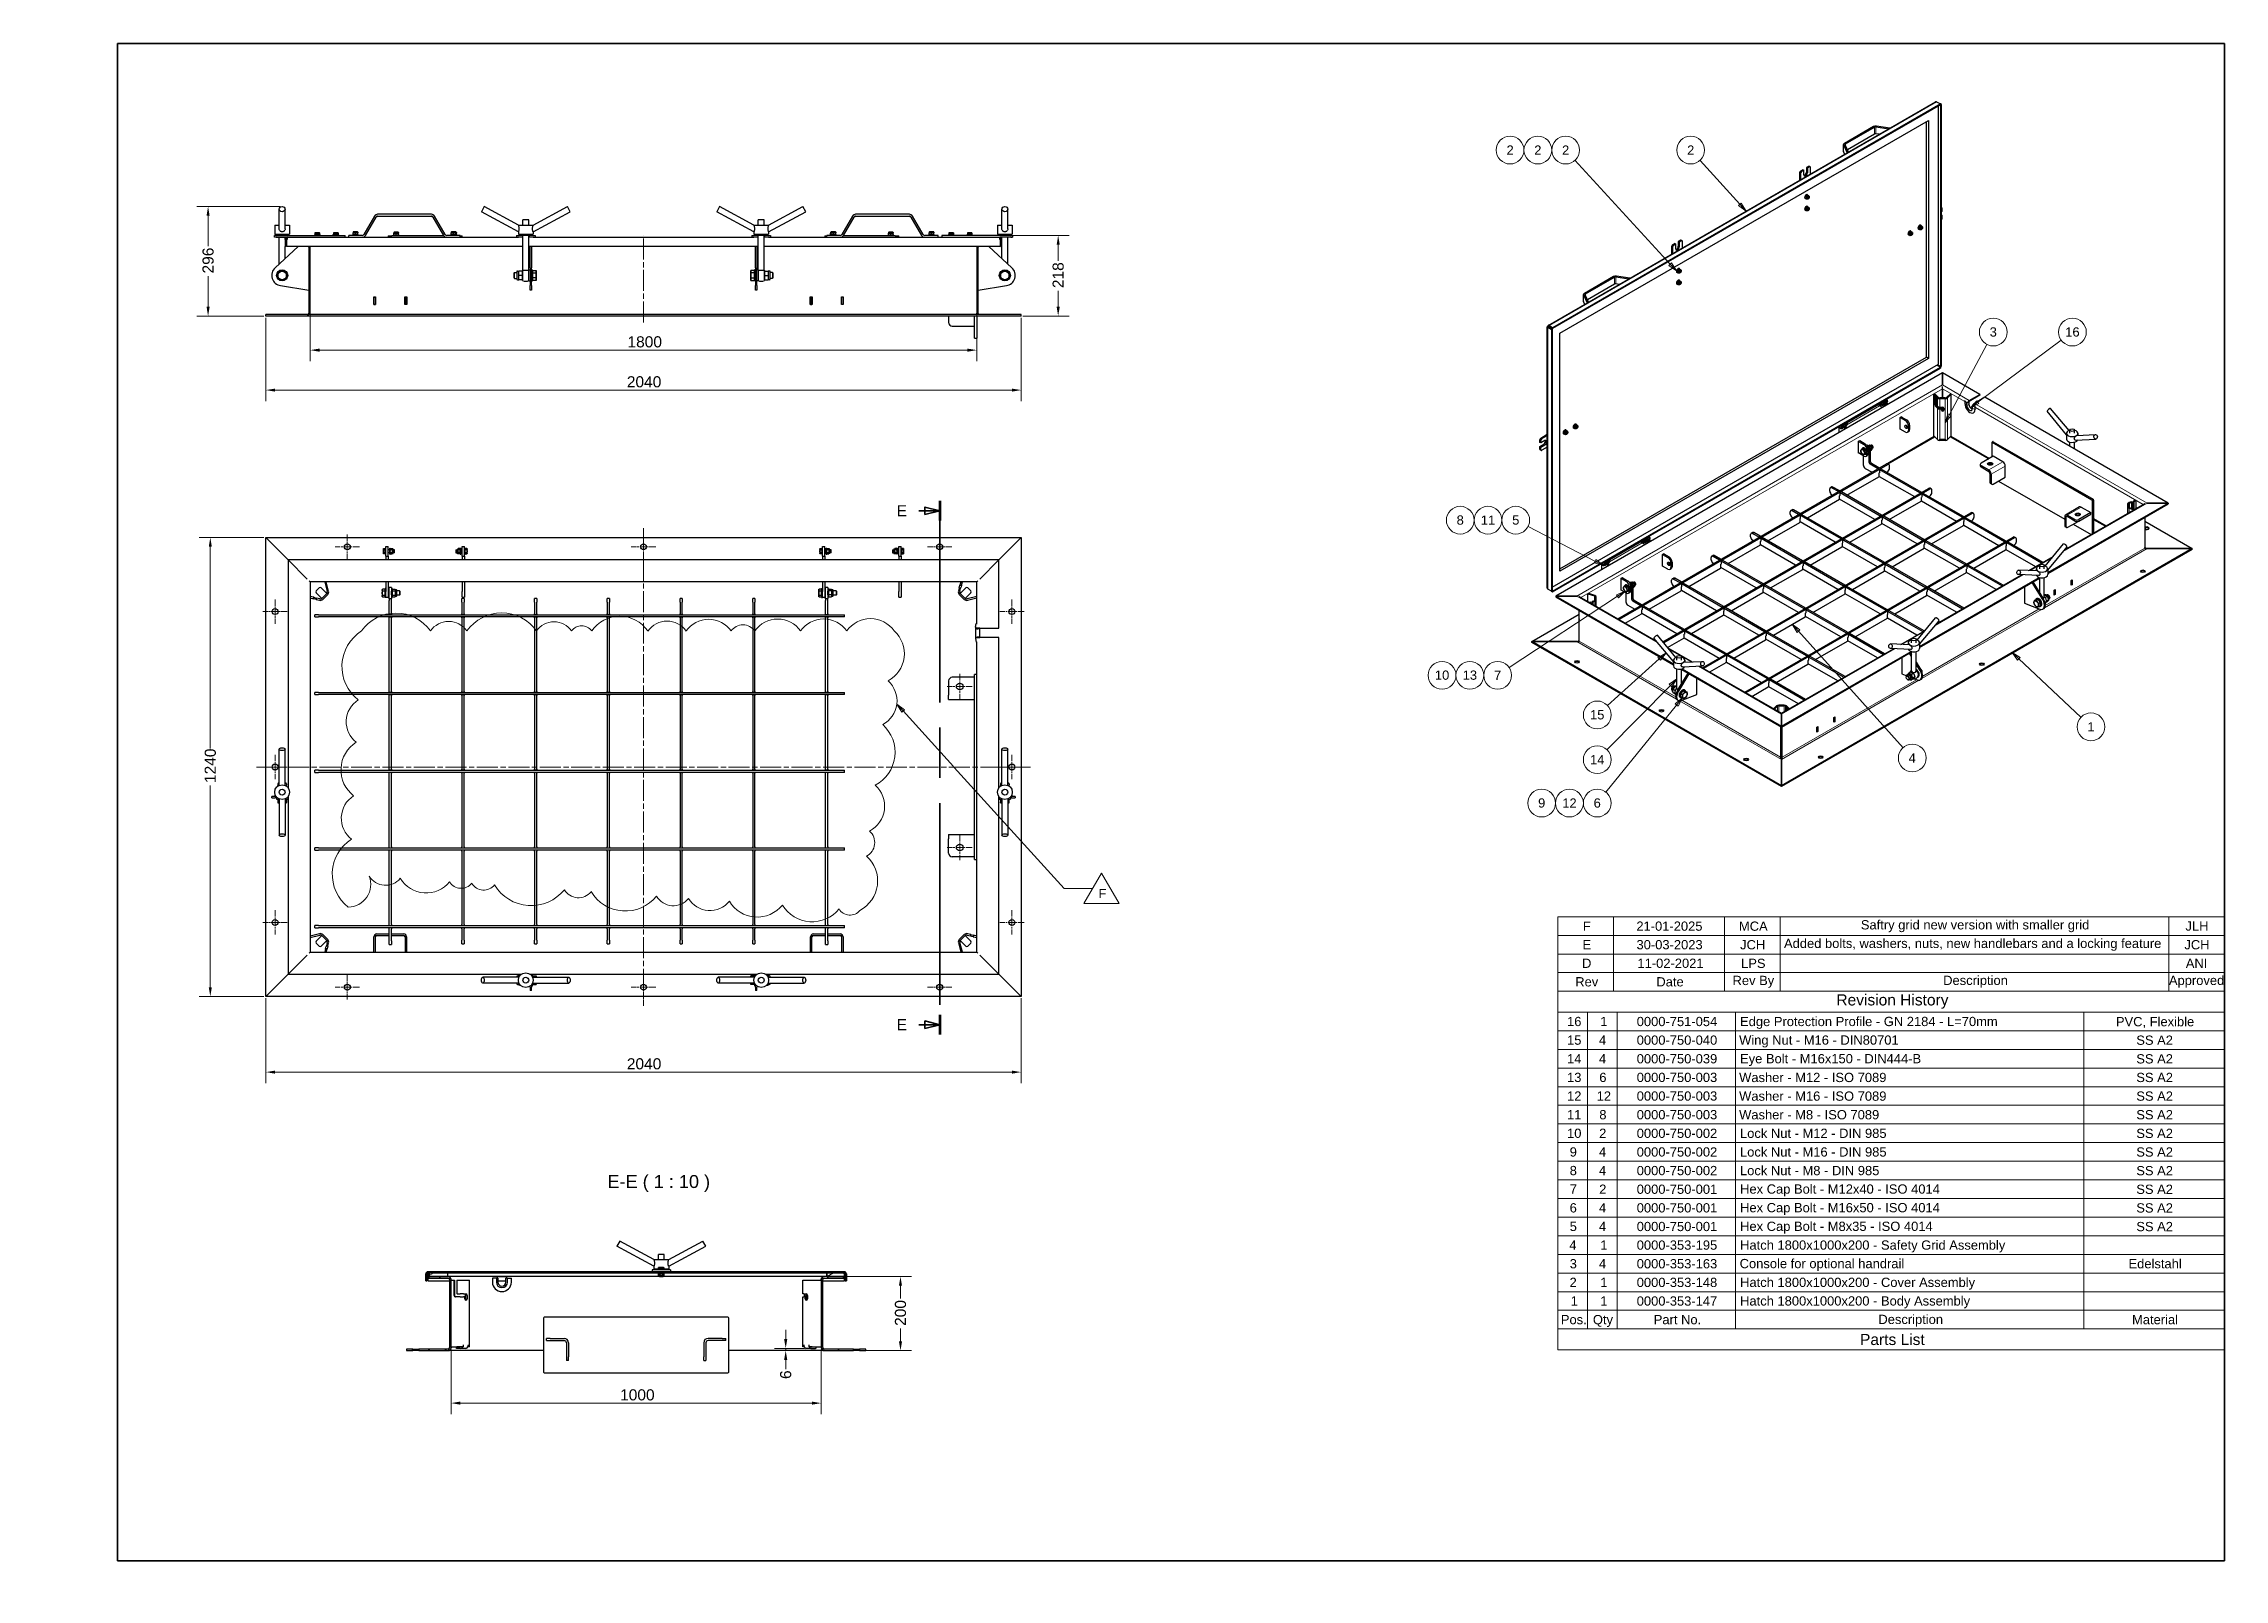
# Model space of a CAD drawing. Header units: millimetres. Extents: x 0 to 5890, y 0 to 4150.
import ezdxf

# ---------------------------------------------------------------- set-up
doc = ezdxf.new("R2010")
doc.units = ezdxf.units.MM
doc.header["$LTSCALE"] = 10
doc.linetypes.add('CHAIN', pattern=[0.3543, 0.2362, -0.0295, 0.0591, -0.0295])
doc.layers.get('0').update_dxf_attribs({"lineweight": 18})
for name, color, linetype, lineweight in [('Border', 7, 'Continuous', 35), ('Center Mark', 7, 'Continuous', 18), ('Centerline', 7, 'Continuous', 18), ('Dimension', 7, 'Continuous', 18), ('Hatch', 7, 'Continuous', 18), ('Section Line', 7, 'CHAIN', 35), ('Symbol', 7, 'Continuous', 18), ('Visible', 7, 'Continuous', 25), ('Visible Narrow', 7, 'Continuous', 18)]:
    doc.layers.add(name, color=color, linetype=linetype, lineweight=lineweight)
doc.styles.add('Label Text', font='arial.ttf')
doc.styles.add('Note Text', font='arial.ttf')
doc.styles.add('Title', font='arial.ttf')
doc.dimstyles.new('Default - Method 2b', dxfattribs={"dimscale": 10, "dimtxt": 3, "dimasz": 2.5, "dimexe": 3, "dimexo": 0.5, "dimgap": 0.7, "dimtad": 0, "dimtoh": 1, "dimdec": 1, "dimrnd": 1e-08, "dimtxsty": 'Title', "dimcen": 0.09, "dimdle": 10, "dimclrd": 256, "dimclre": 256, "dimclrt": 7, "dimadec": 0, "dimazin": 2, "dimtfac": 0.833333, "dimtdec": 1, "dimtmove": 0, "dimatfit": 3, "dimfxl": 1, "dimtolj": 1, "dimlwd": -1, "dimlwe": -1, "dimarcsym": 0})
pattern_1 = [(135, (0, 0), (-22.45064, -22.45064), [])]
pattern_2 = [(225.0002, (0, 0), (22.45072, -22.45056), [])]
pattern_3 = [(210.0002, (0, 0), (15.8751, -27.49626), [])]

msp = doc.modelspace()

# ---------------------------------------------------------------- texts
at = {"layer": 'Symbol', "insert": (1522.9, 1047.11), "char_height": 35, "attachment_point": 7, "style": 'Label Text'}
msp.add_mtext('E-E ( 1 : 10 )', dxfattribs=at)

# ---------------------------------------------------------------- blocks, each defined once
blk = doc.blocks.new('Borders A3L')
at = {"layer": 'Border'}
for p, q in [((589, 415), (20, 415)), ((20, 415), (20, 5)), ((589, 5), (589, 415)), ((20, 5), (205, 5)), ((20, 5), (205, 5)), ((20, 5), (589, 5))]:
    blk.add_line(p, q, dxfattribs=at)
blk = doc.blocks.new('*D18')
at = {"layer": 'Defpoints', "color": 0, "transparency": 16777216}
for p in [(600.2, 2815.2), (450.2, 1575.2), (600.2, 1575.2)]:
    blk.add_point(p, dxfattribs=at)
at = {"layer": 'Dimension', "transparency": 16777216}
for p, q in [((595.2, 2815.2), (420.2, 2815.2)), ((450.2, 2790.2), (450.2, 2245.6)), ((450.2, 1600.2), (450.2, 2144.9)), ((595.2, 1575.2), (420.2, 1575.2))]:
    blk.add_line(p, q, dxfattribs=at)
for points in [[(446.1, 2790.2), (454.4, 2790.2), (450.2, 2815.2)], [(446.1, 1600.2), (454.4, 1600.2), (450.2, 1575.2)]]:
    blk.add_solid(points, dxfattribs=at)
at = {"layer": 'Dimension', "color": 7, "transparency": 16777216, "insert": (465.5, 2151.9), "char_height": 30, "attachment_point": 7, "rotation": 90, "style": 'Title'}
blk.add_mtext('\\A1;1240', dxfattribs=at)
blk = doc.blocks.new('2dTransSection0')
at = {"layer": 'Section Line', "linetype": 'Continuous'}
for p, q in [((236.35, 288.77), (238.02, 288.77)), ((242.02, 288.77), (238.02, 289.77)), ((238.02, 289.77), (238.02, 287.77)), ((238.02, 288.77), (242.02, 288.77)), ((238.02, 287.77), (242.02, 288.77)), ((236.35, 149.89), (238.02, 149.89)), ((242.02, 149.89), (238.02, 150.89)), ((238.02, 150.89), (238.02, 148.89)), ((238.02, 149.89), (242.02, 149.89)), ((238.02, 148.89), (242.02, 149.89))]:
    blk.add_line(p, q, dxfattribs=at)
at = {"layer": 'Section Line', "linetype": 'CHAIN', "ltscale": 23.058949}
blk.add_line((242.02, 291.46), (242.02, 147.2), dxfattribs=at)
at = {"layer": 'Section Line', "linetype": 'Continuous', "lineweight": 70}
for p, q in [((242.02, 291.46), (242.02, 286.09)), ((242.02, 152.57), (242.02, 147.2))]:
    blk.add_line(p, q, dxfattribs=at)
at = {"layer": 'Section Line', "linetype": 'Continuous', "flags": 128}
for points in [[(238.02, 287.77), (242.02, 288.77), (238.02, 289.77), (238.02, 287.77)], [(238.02, 148.89), (242.02, 149.89), (238.02, 150.89), (238.02, 148.89)]]:
    blk.add_lwpolyline(points, dxfattribs=at)
at = {"layer": 'Section Line'}
for points in [[(238.02, 287.77), (242.02, 288.77), (238.02, 289.77), (238.02, 287.77)], [(238.02, 148.89), (242.02, 149.89), (238.02, 150.89), (238.02, 148.89)]]:
    blk.add_solid(points, dxfattribs=at)
at = {"layer": 'Section Line', "char_height": 3, "attachment_point": 7, "style": 'Title'}
for insert in [(230.4, 287.27), (230.4, 148.39)]:
    blk.add_mtext('E', dxfattribs=dict(at, insert=insert))
blk = doc.blocks.new('Balloon1')
at = {"layer": 'Symbol'}
for p, q in [((533.49, 248.74), (531.67, 250.45)), ((533.84, 249.1), (531.67, 250.45)), ((531.67, 250.45), (533.15, 248.37)), ((533.15, 248.37), (533.84, 249.1)), ((533.49, 248.74), (550.25, 232.95))]:
    blk.add_line(p, q, dxfattribs=at)
at = {"layer": 'Symbol', "flags": 128}
blk.add_lwpolyline([(533.84, 249.1), (531.67, 250.45), (533.15, 248.37), (533.84, 249.1)], dxfattribs=at)
at = {"layer": 'Symbol'}
blk.add_circle((552.97, 230.38), 3.75, dxfattribs=at)
blk.add_solid([(533.84, 249.1), (531.67, 250.45), (533.15, 248.37), (533.84, 249.1)], dxfattribs=at)
at = {"layer": 'Symbol', "insert": (552.97, 230.38), "char_height": 2.5, "attachment_point": 5, "style": 'Note Text'}
blk.add_mtext('1', dxfattribs=at)
blk = doc.blocks.new('Balloon2')
at = {"layer": 'Symbol'}
for p, q in [((458.15, 371.58), (447.38, 383.45)), ((458.52, 371.92), (457.78, 371.24)), ((457.78, 371.24), (459.83, 369.73)), ((458.15, 371.58), (459.83, 369.73)), ((459.83, 369.73), (458.52, 371.92))]:
    blk.add_line(p, q, dxfattribs=at)
at = {"layer": 'Symbol', "flags": 128}
blk.add_lwpolyline([(457.78, 371.24), (459.83, 369.73), (458.52, 371.92), (457.78, 371.24)], dxfattribs=at)
at = {"layer": 'Symbol'}
blk.add_circle((444.86, 386.22), 3.75, dxfattribs=at)
blk.add_solid([(457.78, 371.24), (459.83, 369.73), (458.52, 371.92), (457.78, 371.24)], dxfattribs=at)
at = {"layer": 'Symbol', "insert": (444.86, 386.22), "char_height": 2.5, "attachment_point": 5, "style": 'Note Text'}
blk.add_mtext('2', dxfattribs=at)
blk = doc.blocks.new('Parts List')
at = {"layer": 'Symbol'}
for p, q in [((589, 153.29), (409, 153.29)), ((409, 153.29), (409, 72.72)), ((417, 153.29), (417, 72.72)), ((425, 153.29), (425, 72.72)), ((457, 153.29), (457, 72.72)), ((551, 153.29), (551, 72.72)), ((589, 153.29), (589, 72.72)), ((589, 148.25), (409, 148.25)), ((589, 143.22), (409, 143.22)), ((589, 138.18), (409, 138.18)), ((589, 133.14), (409, 133.14)), ((589, 128.11), (409, 128.11)), ((589, 123.07), (409, 123.07)), ((589, 118.04), (409, 118.04)), ((589, 113), (409, 113)), ((589, 107.97), (409, 107.97)), ((589, 102.93), (409, 102.93)), ((589, 97.9), (409, 97.9)), ((589, 92.86), (409, 92.86)), ((589, 87.82), (409, 87.82)), ((589, 82.79), (409, 82.79)), ((589, 77.75), (409, 77.75)), ((589, 72.72), (409, 72.72)), ((409, 67.68), (409, 72.72)), ((417, 67.68), (417, 72.72)), ((425, 67.68), (425, 72.72)), ((457, 67.68), (457, 72.72)), ((551, 67.68), (551, 72.72)), ((589, 67.68), (589, 72.72)), ((409, 62), (409, 67.68)), ((589, 67.68), (409, 67.68)), ((589, 62), (589, 67.68)), ((589, 62), (409, 62))]:
    blk.add_line(p, q, dxfattribs=at)
at = {"layer": 'Symbol', "color": 7, "attachment_point": 7}
for s, insert, char_height, style in [('16', (411.46, 149.47), 2.5, 'Note Text'), ('1', (420.43, 149.51), 2.5, 'Note Text'), ('0000-751-054', (430.28, 149.47), 2.5, 'Note Text'), ('Edge Protection Profile - GN 2184 - L=70mm', (458.19, 148.76), 2.5, 'Note Text'), ('PVC, Flexible', (559.7, 149), 2.5, 'Note Text'), ('15', (411.46, 144.44), 2.5, 'Note Text'), ('14', (411.46, 139.44), 2.5, 'Note Text'), ('4', (420.08, 144.48), 2.5, 'Note Text'), ('4', (420.08, 139.45), 2.5, 'Note Text'), ('0000-750-040', (430.28, 144.44), 2.5, 'Note Text'), ('0000-750-039', (430.28, 139.4), 2.5, 'Note Text'), ('Wing Nut - M16 - DIN80701', (457.94, 143.74), 2.5, 'Note Text'), ('Eye Bolt - M16x150 - DIN444-B', (458.19, 138.71), 2.5, 'Note Text'), ('SS A2', (565.21, 144.42), 2.5, 'Note Text'), ('SS A2', (565.21, 139.38), 2.5, 'Note Text'), ('13', (411.46, 134.37), 2.5, 'Note Text'), ('6', (420.17, 134.37), 2.5, 'Note Text'), ('0000-750-003', (430.28, 134.37), 2.5, 'Note Text'), ('Washer - M12 - ISO 7089', (457.94, 134.35), 2.5, 'Note Text'), ('SS A2', (565.21, 134.35), 2.5, 'Note Text'), ('12', (411.46, 129.37), 2.5, 'Note Text'), ('12', (419.46, 129.37), 2.5, 'Note Text'), ('0000-750-003', (430.28, 129.33), 2.5, 'Note Text'), ('Washer - M16 - ISO 7089', (457.94, 129.31), 2.5, 'Note Text'), ('SS A2', (565.21, 129.31), 2.5, 'Note Text'), ('11', (411.46, 124.34), 2.5, 'Note Text'), ('8', (420.18, 124.29), 2.5, 'Note Text'), ('0000-750-003', (430.28, 124.29), 2.5, 'Note Text'), ('Washer - M8 - ISO 7089', (457.94, 124.28), 2.5, 'Note Text'), ('SS A2', (565.21, 124.28), 2.5, 'Note Text'), ('10', (411.46, 119.26), 2.5, 'Note Text'), ('2', (420.14, 119.3), 2.5, 'Note Text'), ('0000-750-002', (430.28, 119.26), 2.5, 'Note Text'), ('Lock Nut - M12 - DIN 985', (458.17, 119.26), 2.5, 'Note Text'), ('SS A2', (565.21, 119.24), 2.5, 'Note Text'), ('9', (412.18, 114.22), 2.5, 'Note Text'), ('4', (420.08, 114.27), 2.5, 'Note Text'), ('0000-750-002', (430.28, 114.22), 2.5, 'Note Text'), ('Lock Nut - M16 - DIN 985', (458.17, 114.22), 2.5, 'Note Text'), ('SS A2', (565.21, 114.21), 2.5, 'Note Text'), ('8', (412.18, 109.19), 2.5, 'Note Text'), ('7', (412.2, 104.22), 2.5, 'Note Text'), ('4', (420.08, 109.23), 2.5, 'Note Text'), ('2', (420.14, 104.19), 2.5, 'Note Text'), ('0000-750-002', (430.28, 109.19), 2.5, 'Note Text'), ('0000-750-001', (430.28, 104.15), 2.5, 'Note Text'), ('Lock Nut - M8 - DIN 985', (458.17, 109.19), 2.5, 'Note Text'), ('Hex Cap Bolt - M12x40 - ISO 4014', (458.2, 103.48), 2.5, 'Note Text'), ('SS A2', (565.21, 109.17), 2.5, 'Note Text'), ('SS A2', (565.21, 104.14), 2.5, 'Note Text'), ('6', (412.17, 99.12), 2.5, 'Note Text'), ('4', (420.08, 99.16), 2.5, 'Note Text'), ('0000-750-001', (430.28, 99.12), 2.5, 'Note Text'), ('Hex Cap Bolt - M16x50 - ISO 4014', (458.2, 98.45), 2.5, 'Note Text'), ('SS A2', (565.21, 99.1), 2.5, 'Note Text'), ('5', (412.18, 94.1), 2.5, 'Note Text'), ('4', (420.08, 94.13), 2.5, 'Note Text'), ('0000-750-001', (430.28, 94.08), 2.5, 'Note Text'), ('Hex Cap Bolt - M8x35 - ISO 4014', (458.2, 93.41), 2.5, 'Note Text'), ('SS A2', (565.21, 94.06), 2.5, 'Note Text'), ('4', (412.08, 89.09), 2.5, 'Note Text'), ('1', (420.43, 89.09), 2.5, 'Note Text'), ('0000-353-195', (430.28, 89.05), 2.5, 'Note Text'), ('Hatch 1800x1000x200 - Safety Grid Assembly', (458.2, 88.34), 2.5, 'Note Text'), ('3', (412.18, 84.01), 2.5, 'Note Text'), ('4', (420.08, 84.06), 2.5, 'Note Text'), ('0000-353-163', (430.28, 84.01), 2.5, 'Note Text'), ('Console for optional handrail', (458.08, 83.34), 2.5, 'Note Text'), ('Edelstahl', (563.11, 84.02), 2.5, 'Note Text'), ('2', (412.14, 79.02), 2.5, 'Note Text'), ('1', (420.43, 79.02), 2.5, 'Note Text'), ('0000-353-148', (430.28, 78.97), 2.5, 'Note Text'), ('Hatch 1800x1000x200 - Cover Assembly', (458.2, 78.27), 2.5, 'Note Text'), ('Hatch 1800x1000x200 - Body Assembly', (458.2, 73.25), 2.5, 'Note Text'), ('Pos.', (409.79, 68.91), 2.5, 'Note Text'), ('1', (412.43, 73.98), 2.5, 'Note Text'), ('Qty', (418.44, 68.19), 2.5, 'Note Text'), ('1', (420.43, 73.98), 2.5, 'Note Text'), ('0000-353-147', (430.28, 73.94), 2.5, 'Note Text'), ('Part No.', (434.88, 68.91), 2.5, 'Note Text'), ('Description', (495.55, 68.26), 2.5, 'Note Text'), ('Material', (564.06, 68.91), 2.5, 'Note Text'), ('Parts List', (490.6, 63.29), 3, 'Title')]:
    blk.add_mtext(s, dxfattribs=dict(at, insert=insert, char_height=char_height, style=style))
blk = doc.blocks.new('Balloon3')
at = {"layer": 'Symbol'}
for p, q in [((514.78, 314.75), (524.82, 333.73)), ((514.33, 314.98), (513.61, 312.54)), ((514.78, 314.75), (513.61, 312.54)), ((513.61, 312.54), (515.22, 314.52)), ((515.22, 314.52), (514.33, 314.98))]:
    blk.add_line(p, q, dxfattribs=at)
at = {"layer": 'Symbol', "flags": 128}
blk.add_lwpolyline([(514.33, 314.98), (513.61, 312.54), (515.22, 314.52), (514.33, 314.98)], dxfattribs=at)
at = {"layer": 'Symbol'}
blk.add_circle((526.57, 337.04), 3.75, dxfattribs=at)
blk.add_solid([(514.33, 314.98), (513.61, 312.54), (515.22, 314.52), (514.33, 314.98)], dxfattribs=at)
at = {"layer": 'Symbol', "insert": (526.57, 337.06), "char_height": 2.5, "attachment_point": 5, "style": 'Note Text'}
blk.add_mtext('3', dxfattribs=at)
blk = doc.blocks.new('*D25')
at = {"layer": 'Defpoints', "color": 0, "transparency": 16777216}
for p in [(2004.3, 618.3), (2018.1, 618.3), (2059.9, 624.3)]:
    blk.add_point(p, dxfattribs=at)
at = {"layer": 'Dimension', "transparency": 16777216}
for p, q in [((2004.3, 649.3), (2004.3, 674.3)), ((2054.9, 624.3), (1974.3, 624.3)), ((2004.3, 624.3), (2004.3, 618.3)), ((2004.3, 593.3), (2004.3, 568.3))]:
    blk.add_line(p, q, dxfattribs=at)
for points in [[(2000.1, 649.3), (2008.5, 649.3), (2004.3, 624.3)], [(2000.1, 593.3), (2008.5, 593.3), (2004.3, 618.3)]]:
    blk.add_solid(points, dxfattribs=at)
at = {"layer": 'Dimension', "color": 7, "transparency": 16777216, "insert": (2019.6, 541.5), "char_height": 30, "attachment_point": 7, "rotation": 90, "style": 'Title'}
blk.add_mtext('\\A1;6', dxfattribs=at)
blk = doc.blocks.new('*D26')
at = {"layer": 'Defpoints', "color": 0, "transparency": 16777216}
for p in [(600.2, 1575.2), (2640.2, 1575.2), (2640.2, 1370.8)]:
    blk.add_point(p, dxfattribs=at)
at = {"layer": 'Dimension', "transparency": 16777216}
for p, q in [((600.2, 1570.2), (600.2, 1340.8)), ((2640.2, 1570.2), (2640.2, 1340.8)), ((625.2, 1370.8), (2615.2, 1370.8))]:
    blk.add_line(p, q, dxfattribs=at)
for points in [[(625.2, 1374.9), (625.2, 1366.6), (600.2, 1370.8)], [(2615.2, 1374.9), (2615.2, 1366.6), (2640.2, 1370.8)]]:
    blk.add_solid(points, dxfattribs=at)
at = {"layer": 'Dimension', "color": 7, "transparency": 16777216, "insert": (1575.2, 1377.8), "char_height": 30, "attachment_point": 7, "style": 'Title'}
blk.add_mtext('\\A1;2040', dxfattribs=at)
blk = doc.blocks.new('*D27')
at = {"layer": 'Defpoints', "color": 0, "transparency": 16777216}
for p in [(1100.3, 626.3), (2100.3, 626.3), (2100.3, 476.3)]:
    blk.add_point(p, dxfattribs=at)
at = {"layer": 'Dimension', "transparency": 16777216}
for p, q in [((1100.3, 621.3), (1100.3, 446.3)), ((2100.3, 621.3), (2100.3, 446.3)), ((1125.3, 476.3), (2075.3, 476.3))]:
    blk.add_line(p, q, dxfattribs=at)
for points in [[(1125.3, 480.5), (1125.3, 472.2), (1100.3, 476.3)], [(2075.3, 480.5), (2075.3, 472.2), (2100.3, 476.3)]]:
    blk.add_solid(points, dxfattribs=at)
at = {"layer": 'Dimension', "color": 7, "transparency": 16777216, "insert": (1557, 483.3), "char_height": 30, "attachment_point": 7, "style": 'Title'}
blk.add_mtext('\\A1;1000', dxfattribs=at)
blk = doc.blocks.new('*D28')
at = {"layer": 'Defpoints', "color": 0, "transparency": 16777216}
for p in [(720.2, 3421.7), (2520.2, 3421.7), (2520.2, 3321.7)]:
    blk.add_point(p, dxfattribs=at)
at = {"layer": 'Dimension', "transparency": 16777216}
for p, q in [((720.2, 3416.7), (720.2, 3291.7)), ((2520.2, 3416.7), (2520.2, 3291.7)), ((745.2, 3321.7), (2495.2, 3321.7))]:
    blk.add_line(p, q, dxfattribs=at)
for points in [[(745.2, 3325.8), (745.2, 3317.5), (720.2, 3321.7)], [(2495.2, 3325.8), (2495.2, 3317.5), (2520.2, 3321.7)]]:
    blk.add_solid(points, dxfattribs=at)
at = {"layer": 'Dimension', "color": 7, "transparency": 16777216, "insert": (1576.9, 3328.7), "char_height": 30, "attachment_point": 7, "style": 'Title'}
blk.add_mtext('\\A1;1800', dxfattribs=at)
blk = doc.blocks.new('*D29')
at = {"layer": 'Defpoints', "color": 0, "transparency": 16777216}
for p in [(2165.3, 818.3), (2314.3, 818.3), (2187.3, 618.3)]:
    blk.add_point(p, dxfattribs=at)
at = {"layer": 'Dimension', "transparency": 16777216}
for p, q in [((2170.3, 818.3), (2344.3, 818.3)), ((2314.3, 793.3), (2314.3, 758.7)), ((2314.3, 643.3), (2314.3, 678)), ((2192.3, 618.3), (2344.3, 618.3))]:
    blk.add_line(p, q, dxfattribs=at)
for points in [[(2310.1, 793.3), (2318.5, 793.3), (2314.3, 818.3)], [(2310.1, 643.3), (2318.5, 643.3), (2314.3, 618.3)]]:
    blk.add_solid(points, dxfattribs=at)
at = {"layer": 'Dimension', "color": 7, "transparency": 16777216, "insert": (2329.6, 685), "char_height": 30, "attachment_point": 7, "rotation": 90, "style": 'Title'}
blk.add_mtext('\\A1;200', dxfattribs=at)
blk = doc.blocks.new('Revision History')
at = {"layer": 'Symbol'}
for p, q in [((409, 179.03), (589, 179.03)), ((409, 179.03), (409, 163.98)), ((424, 179.03), (424, 163.98)), ((454, 179.03), (454, 163.98)), ((469, 179.03), (469, 163.98)), ((574, 179.03), (574, 163.98)), ((589, 179.03), (589, 163.98)), ((409, 174.01), (589, 174.01)), ((409, 168.99), (589, 168.99)), ((409, 163.98), (589, 163.98)), ((409, 158.96), (409, 163.98)), ((424, 158.96), (424, 163.98)), ((454, 158.96), (454, 163.98)), ((469, 158.96), (469, 163.98)), ((574, 158.96), (574, 163.98)), ((589, 158.96), (589, 163.98)), ((409, 153.3), (409, 158.96)), ((409, 158.96), (589, 158.96)), ((409, 153.3), (589, 153.3)), ((589, 153.3), (589, 158.96))]:
    blk.add_line(p, q, dxfattribs=at)
at = {"layer": 'Symbol', "color": 7, "attachment_point": 7}
for s, insert, char_height, style in [('F', (415.73, 175.27), 2.5, 'Note Text'), ('21-01-2025', (430.18, 175.24), 2.5, 'Note Text'), ('MCA', (457.89, 175.23), 2.5, 'Note Text'), ('Saftry grid new version with smaller grid', (490.81, 174.88), 2.5, 'Note Text'), ('JLH', (578.49, 175.25), 2.5, 'Note Text'), ('E', (415.62, 170.25), 2.5, 'Note Text'), ('30-03-2023', (430.22, 170.23), 2.5, 'Note Text'), ('JCH', (458.2, 170.21), 2.5, 'Note Text'), ('Added bolts, washers, nuts, new handlebars and a locking feature ', (470.06, 169.86), 2.5, 'Note Text'), ('JCH', (578.2, 170.21), 2.5, 'Note Text'), ('D', (415.52, 165.24), 2.5, 'Note Text'), ('11-02-2021', (430.47, 165.21), 2.5, 'Note Text'), ('LPS', (458.47, 165.19), 2.5, 'Note Text'), ('ANI', (578.58, 165.24), 2.5, 'Note Text'), ('Rev', (413.68, 160.2), 2.5, 'Note Text'), ('Date', (435.59, 160.2), 2.5, 'Note Text'), ('Rev By', (456.16, 159.85), 2.5, 'Note Text'), ('Description', (513.05, 159.87), 2.5, 'Note Text'), ('Approved', (574.02, 159.87), 2.5, 'Note Text'), ('Revision History', (484.21, 154.19), 3, 'Title')]:
    blk.add_mtext(s, dxfattribs=dict(at, insert=insert, char_height=char_height, style=style))
blk = doc.blocks.new('Balloon4')
at = {"layer": 'Symbol'}
for p, q in [((522.42, 318.11), (544.96, 334.82)), ((522.12, 318.51), (520.41, 316.62)), ((522.42, 318.11), (520.41, 316.62)), ((522.72, 317.71), (522.12, 318.51)), ((520.41, 316.62), (522.72, 317.71))]:
    blk.add_line(p, q, dxfattribs=at)
at = {"layer": 'Symbol', "flags": 128}
blk.add_lwpolyline([(522.12, 318.51), (520.41, 316.62), (522.72, 317.71), (522.12, 318.51)], dxfattribs=at)
at = {"layer": 'Symbol'}
blk.add_circle((547.96, 337.04), 3.75, dxfattribs=at)
blk.add_solid([(522.12, 318.51), (520.41, 316.62), (522.72, 317.71), (522.12, 318.51)], dxfattribs=at)
at = {"layer": 'Symbol', "insert": (547.96, 337.06), "char_height": 2.5, "attachment_point": 5, "style": 'Note Text'}
blk.add_mtext('16', dxfattribs=at)
blk = doc.blocks.new('Balloon5')
at = {"layer": 'Symbol'}
for p, q in [((436.36, 248.72), (422.39, 236.1)), ((438.22, 250.4), (436.02, 249.09)), ((436.02, 249.09), (436.69, 248.35)), ((436.36, 248.72), (438.22, 250.4)), ((436.69, 248.35), (438.22, 250.4))]:
    blk.add_line(p, q, dxfattribs=at)
at = {"layer": 'Symbol', "flags": 128}
blk.add_lwpolyline([(436.69, 248.35), (438.22, 250.4), (436.02, 249.09), (436.69, 248.35)], dxfattribs=at)
at = {"layer": 'Symbol'}
blk.add_circle((419.61, 233.6), 3.75, dxfattribs=at)
blk.add_solid([(436.69, 248.35), (438.22, 250.4), (436.02, 249.09), (436.69, 248.35)], dxfattribs=at)
at = {"layer": 'Symbol', "insert": (419.61, 233.62), "char_height": 2.5, "attachment_point": 5, "style": 'Note Text'}
blk.add_mtext('15', dxfattribs=at)
blk = doc.blocks.new('Balloon6')
at = {"layer": 'Symbol'}
for p, q in [((439.36, 241.56), (422.23, 224.16)), ((441.11, 243.34), (439, 241.91)), ((439, 241.91), (439.72, 241.21)), ((439.36, 241.56), (441.11, 243.34)), ((439.72, 241.21), (441.11, 243.34))]:
    blk.add_line(p, q, dxfattribs=at)
at = {"layer": 'Symbol', "flags": 128}
blk.add_lwpolyline([(439.72, 241.21), (441.11, 243.34), (439, 241.91), (439.72, 241.21)], dxfattribs=at)
at = {"layer": 'Symbol'}
blk.add_circle((419.61, 221.49), 3.75, dxfattribs=at)
blk.add_solid([(439.72, 241.21), (441.11, 243.34), (439, 241.91), (439.72, 241.21)], dxfattribs=at)
at = {"layer": 'Symbol', "insert": (419.61, 221.49), "char_height": 2.5, "attachment_point": 5, "style": 'Note Text'}
blk.add_mtext('14', dxfattribs=at)
blk = doc.blocks.new('Balloon7')
at = {"layer": 'Symbol'}
for p, q in [((441.04, 236.25), (421.97, 212.68)), ((442.61, 238.19), (440.65, 236.56)), ((440.65, 236.56), (441.43, 235.93)), ((441.04, 236.25), (442.61, 238.19)), ((441.43, 235.93), (442.61, 238.19))]:
    blk.add_line(p, q, dxfattribs=at)
at = {"layer": 'Symbol', "flags": 128}
blk.add_lwpolyline([(441.43, 235.93), (442.61, 238.19), (440.65, 236.56), (441.43, 235.93)], dxfattribs=at)
at = {"layer": 'Symbol'}
for centre in [(404.61, 209.77), (412.11, 209.77), (419.61, 209.77)]:
    blk.add_circle(centre, 3.75, dxfattribs=at)
blk.add_solid([(441.43, 235.93), (442.61, 238.19), (440.65, 236.56), (441.43, 235.93)], dxfattribs=at)
at = {"layer": 'Symbol', "char_height": 2.5, "attachment_point": 5, "style": 'Note Text'}
for s, insert in [('9', (404.61, 209.79)), ('12', (412.11, 209.77)), ('6', (419.61, 209.79))]:
    blk.add_mtext(s, dxfattribs=dict(at, insert=insert))
blk = doc.blocks.new('Balloon8')
at = {"layer": 'Symbol'}
for p, q in [((439.35, 355.41), (413.6, 383.46)), ((439.71, 355.75), (438.98, 355.08)), ((438.98, 355.08), (441.04, 353.57)), ((439.35, 355.41), (441.04, 353.57)), ((441.04, 353.57), (439.71, 355.75))]:
    blk.add_line(p, q, dxfattribs=at)
at = {"layer": 'Symbol', "flags": 128}
blk.add_lwpolyline([(438.98, 355.08), (441.04, 353.57), (439.71, 355.75), (438.98, 355.08)], dxfattribs=at)
at = {"layer": 'Symbol'}
for centre in [(396.08, 386.22), (403.58, 386.22), (411.08, 386.22)]:
    blk.add_circle(centre, 3.75, dxfattribs=at)
blk.add_solid([(438.98, 355.08), (441.04, 353.57), (439.71, 355.75), (438.98, 355.08)], dxfattribs=at)
at = {"layer": 'Symbol', "char_height": 2.5, "attachment_point": 5, "style": 'Note Text'}
for insert in [(396.08, 386.22), (403.58, 386.22), (411.08, 386.22)]:
    blk.add_mtext('2', dxfattribs=dict(at, insert=insert))
blk = doc.blocks.new('Balloon9')
at = {"layer": 'Symbol'}
for p, q in [((418.98, 275.17), (400.93, 284.5)), ((419.21, 275.61), (418.75, 274.73)), ((418.75, 274.73), (421.2, 274.02)), ((418.98, 275.17), (421.2, 274.02)), ((421.2, 274.02), (419.21, 275.61))]:
    blk.add_line(p, q, dxfattribs=at)
at = {"layer": 'Symbol', "flags": 128}
blk.add_lwpolyline([(418.75, 274.73), (421.2, 274.02), (419.21, 275.61), (418.75, 274.73)], dxfattribs=at)
at = {"layer": 'Symbol'}
for centre in [(382.61, 286.22), (390.11, 286.22), (397.61, 286.22)]:
    blk.add_circle(centre, 3.75, dxfattribs=at)
blk.add_solid([(418.75, 274.73), (421.2, 274.02), (419.21, 275.61), (418.75, 274.73)], dxfattribs=at)
at = {"layer": 'Symbol', "char_height": 2.5, "attachment_point": 5, "style": 'Note Text'}
for s, insert in [('8', (382.61, 286.24)), ('11', (390.11, 286.22)), ('5', (397.61, 286.24))]:
    blk.add_mtext(s, dxfattribs=dict(at, insert=insert))
blk = doc.blocks.new('Balloon10')
at = {"layer": 'Symbol'}
for p, q in [((425.09, 265.68), (395.83, 246.37)), ((427.18, 267.05), (424.82, 266.09)), ((424.82, 266.09), (425.37, 265.26)), ((425.09, 265.68), (427.18, 267.05)), ((425.37, 265.26), (427.18, 267.05))]:
    blk.add_line(p, q, dxfattribs=at)
at = {"layer": 'Symbol', "flags": 128}
blk.add_lwpolyline([(425.37, 265.26), (427.18, 267.05), (424.82, 266.09), (425.37, 265.26)], dxfattribs=at)
at = {"layer": 'Symbol'}
for centre in [(377.71, 244.31), (385.21, 244.31), (392.71, 244.31)]:
    blk.add_circle(centre, 3.75, dxfattribs=at)
blk.add_solid([(425.37, 265.26), (427.18, 267.05), (424.82, 266.09), (425.37, 265.26)], dxfattribs=at)
at = {"layer": 'Symbol', "char_height": 2.5, "attachment_point": 5, "style": 'Note Text'}
for s, insert in [('10', (377.71, 244.33)), ('13', (385.21, 244.33)), ('7', (392.71, 244.31))]:
    blk.add_mtext(s, dxfattribs=dict(at, insert=insert))
blk = doc.blocks.new('Balloon11')
at = {"layer": 'Symbol'}
for p, q in [((473.94, 256.22), (472.27, 258.08)), ((474.32, 256.55), (472.27, 258.08)), ((472.27, 258.08), (473.57, 255.89)), ((473.57, 255.89), (474.32, 256.55)), ((473.94, 256.22), (502.2, 224.74))]:
    blk.add_line(p, q, dxfattribs=at)
at = {"layer": 'Symbol', "flags": 128}
blk.add_lwpolyline([(474.32, 256.55), (472.27, 258.08), (473.57, 255.89), (474.32, 256.55)], dxfattribs=at)
at = {"layer": 'Symbol'}
blk.add_circle((504.69, 221.96), 3.75, dxfattribs=at)
blk.add_solid([(474.32, 256.55), (472.27, 258.08), (473.57, 255.89), (474.32, 256.55)], dxfattribs=at)
at = {"layer": 'Symbol', "insert": (504.69, 221.96), "char_height": 2.5, "attachment_point": 5, "style": 'Note Text'}
blk.add_mtext('4', dxfattribs=at)
blk = doc.blocks.new('*D39')
at = {"layer": 'Defpoints', "color": 0, "transparency": 16777216}
for p in [(600.2, 3413.7), (2640.2, 3413.7), (2640.2, 3213.7)]:
    blk.add_point(p, dxfattribs=at)
at = {"layer": 'Dimension', "transparency": 16777216}
for p, q in [((600.2, 3408.7), (600.2, 3183.7)), ((2640.2, 3408.7), (2640.2, 3183.7)), ((625.2, 3213.7), (2615.2, 3213.7))]:
    blk.add_line(p, q, dxfattribs=at)
for points in [[(625.2, 3217.8), (625.2, 3209.5), (600.2, 3213.7)], [(2615.2, 3217.8), (2615.2, 3209.5), (2640.2, 3213.7)]]:
    blk.add_solid(points, dxfattribs=at)
at = {"layer": 'Dimension', "color": 7, "transparency": 16777216, "insert": (1575.2, 3220.7), "char_height": 30, "attachment_point": 7, "style": 'Title'}
blk.add_mtext('\\A1;2040', dxfattribs=at)
blk = doc.blocks.new('*D40')
at = {"layer": 'Defpoints', "color": 0, "transparency": 16777216}
for p in [(444.2, 3709.7), (644.2, 3709.7), (600.2, 3413.7)]:
    blk.add_point(p, dxfattribs=at)
at = {"layer": 'Dimension', "transparency": 16777216}
for p, q in [((639.2, 3709.7), (414.2, 3709.7)), ((444.2, 3684.7), (444.2, 3602.5)), ((444.2, 3438.7), (444.2, 3521.8)), ((595.2, 3413.7), (414.2, 3413.7))]:
    blk.add_line(p, q, dxfattribs=at)
for points in [[(440.1, 3684.7), (448.4, 3684.7), (444.2, 3709.7)], [(440.1, 3438.7), (448.4, 3438.7), (444.2, 3413.7)]]:
    blk.add_solid(points, dxfattribs=at)
at = {"layer": 'Dimension', "color": 7, "transparency": 16777216, "insert": (459.5, 3528.8), "char_height": 30, "attachment_point": 7, "rotation": 90, "style": 'Title'}
blk.add_mtext('\\A1;296', dxfattribs=at)
blk = doc.blocks.new('*D41')
at = {"layer": 'Defpoints', "color": 0, "transparency": 16777216}
for p in [(2612.2, 3631.7), (2740.2, 3631.7), (2640.2, 3413.7)]:
    blk.add_point(p, dxfattribs=at)
at = {"layer": 'Dimension', "transparency": 16777216}
for p, q in [((2617.2, 3631.7), (2770.2, 3631.7)), ((2740.2, 3606.7), (2740.2, 3563.1)), ((2740.2, 3438.7), (2740.2, 3482.2)), ((2645.2, 3413.7), (2770.2, 3413.7))]:
    blk.add_line(p, q, dxfattribs=at)
for points in [[(2736.1, 3606.7), (2744.4, 3606.7), (2740.2, 3631.7)], [(2736.1, 3438.7), (2744.4, 3438.7), (2740.2, 3413.7)]]:
    blk.add_solid(points, dxfattribs=at)
at = {"layer": 'Dimension', "color": 7, "transparency": 16777216, "insert": (2755.5, 3489.2), "char_height": 30, "attachment_point": 7, "rotation": 90, "style": 'Title'}
blk.add_mtext('\\A1;218', dxfattribs=at)
blk = doc.blocks.new('RevisionCloud11')
at = {"layer": 'Symbol'}
for centre, radius, start, end in [((95.17, 249.77), 11.35, 35, 145), ((123.73, 249.7), 11.47, 35, 145), ((155.62, 250.97), 9.27, 35, 145), ((179.62, 252.02), 7.42, 35, 145), ((198.27, 251.95), 7.54, 35, 145), ((210.68, 251.91), 7.61, 35, 145), ((223.33, 251.79), 7.82, 35, 145), ((91.95, 246.65), 11.38, 122.25191, 232.25191), ((109.4, 252.82), 6.03, 35, 145), ((137.86, 252.97), 5.78, 35, 145), ((145.31, 254.37), 3.32, 35, 145), ((168.38, 252.66), 6.3, 35, 145), ((188.89, 254.04), 3.9, 35, 145), ((224.19, 250.12), 8.28, 298.01439, 48.01439), ((223.21, 237.4), 7.28, 298.01439, 48.01439), ((88.72, 231.74), 7, 122.25191, 232.25191), ((219.89, 223.48), 10.08, 298.01439, 48.01439), ((89.15, 218.72), 8.84, 122.25191, 232.25191), ((219.53, 208.92), 7.61, 298.01439, 48.01439), ((87.56, 205.67), 7.16, 122.25191, 232.25191), ((220.32, 199.11), 4.16, 298.01439, 48.01439), ((89.16, 190.53), 11.21, 122.25191, 232.25191), ((216.24, 188.73), 9.02, 298.01439, 48.01439), ((82.2, 187.83), 6.16, 270.84031, 20.84031), ((92.35, 192.66), 5.11, 211.0061, 321.0061), ((103.32, 193.65), 8.16, 211.0061, 321.0061), ((112.79, 190.39), 3.65, 211.0061, 321.0061), ((118.86, 190.03), 3.77, 211.0061, 321.0061), ((131.68, 193.61), 11.54, 211.0061, 321.0061), ((144.43, 188.61), 4.41, 211.0061, 321.0061), ((157.12, 191.41), 10.81, 211.0061, 321.0061), ((170.07, 187.34), 5.31, 211.0061, 321.0061), ((179.97, 187.47), 6.74, 211.0061, 321.0061), ((192.73, 187.75), 8.77, 211.0061, 321.0061), ((207.56, 187.05), 9.35, 211.0061, 321.0061), ((217.79, 182.95), 3.46, 211.0061, 321.0061)]:
    blk.add_arc(centre, radius, start, end, dxfattribs=at)
blk = doc.blocks.new('Revision Tag1')
at = {"layer": 'Symbol'}
for p, q in [((232.12, 234.66), (230.44, 236.52)), ((232.49, 235), (230.44, 236.52)), ((230.44, 236.52), (231.75, 234.33)), ((231.75, 234.33), (232.49, 235)), ((232.12, 234.66), (245.76, 219.62)), ((245.95, 219.42), (275.61, 186.72)), ((280.92, 182.6), (285.69, 190.85)), ((285.69, 190.85), (290.45, 182.6)), ((275.61, 186.72), (283.31, 186.72)), ((290.45, 182.6), (280.92, 182.6))]:
    blk.add_line(p, q, dxfattribs=at)
at = {"layer": 'Symbol', "flags": 128}
blk.add_lwpolyline([(232.49, 235), (230.44, 236.52), (231.75, 234.33), (232.49, 235)], dxfattribs=at)
at = {"layer": 'Symbol'}
blk.add_solid([(232.49, 235), (230.44, 236.52), (231.75, 234.33), (232.49, 235)], dxfattribs=at)
at = {"layer": 'Symbol', "color": 1, "true_color": 0xff0000, "insert": (284.92, 184.1), "char_height": 2.5, "attachment_point": 7, "style": 'Note Text'}
blk.add_mtext('F', dxfattribs=at)

# ---------------------------------------------------------------- dimensions: what is measured, and where the dimension line sits
at = {"layer": 'Dimension'}
for base, p1, p2, angle, override, picture, middle in [((444.23, 3709.66), (600.23, 3413.66), (644.23, 3709.66), 90, {"dimgap": 0.7, "dimtoh": 0, "dimdec": 1, "dimtol": 0, "dimlim": 0, "dimtp": 0, "dimtm": 0, "dimtdec": 1, "dimtofl": 0, "dimatfit": 1}, '*D40', (444.23, 3562.14)), ((2740.23, 3631.66), (2640.23, 3413.66), (2612.23, 3631.66), 90, {"dimgap": 0.7, "dimtoh": 0, "dimdec": 1, "dimtol": 0, "dimlim": 0, "dimtp": 0, "dimtm": 0, "dimtdec": 1, "dimtofl": 0, "dimatfit": 1}, '*D41', (2740.23, 3522.66)), ((450.23, 1575.22), (600.23, 2815.22), (600.23, 1575.22), 270, {"dimgap": 0.7, "dimtoh": 0, "dimdec": 1, "dimtol": 0, "dimlim": 0, "dimtp": 0, "dimtm": 0, "dimtdec": 1, "dimtofl": 0, "dimatfit": 1}, '*D18', (450.23, 2195.22)), ((2314.3, 818.34), (2187.3, 618.34), (2165.3, 818.34), 90, {"dimgap": 0.7, "dimtoh": 0, "dimdec": 1, "dimtol": 0, "dimlim": 0, "dimtp": 0, "dimtm": 0, "dimtdec": 1, "dimtofl": 0, "dimatfit": 1}, '*D29', (2314.3, 718.34)), ((2004.3, 618.34), (2059.9, 624.34), (2018.06, 618.34), 270, {"dimgap": 0.7, "dimtoh": 0, "dimdec": 1, "dimse2": 1, "dimtol": 0, "dimlim": 0, "dimtp": 0, "dimtm": 0, "dimtdec": 1, "dimtofl": 1, "dimatfit": 1}, '*D25', (2004.3, 551.44)), ((2100.3, 476.34), (1100.3, 626.34), (2100.3, 626.34), 180, {"dimgap": 0.7, "dimtad": 1, "dimtoh": 0, "dimdec": 1, "dimtol": 0, "dimlim": 0, "dimtp": 0, "dimtm": 0, "dimtdec": 1, "dimtofl": 0, "dimatfit": 1}, '*D27', (1600.3, 476.34))]:
    dim = msp.add_linear_dim(base=base, p1=p1, p2=p2, angle=angle, dimstyle='Default - Method 2b', override=override, dxfattribs=at)
    dim.commit()
    dim.dimension.update_dxf_attribs({"geometry": picture, "text_midpoint": middle, "dimtype": 160})
for base, p1, p2, picture, middle in [((2520.23, 3321.66), (720.23, 3421.66), (2520.23, 3421.66), '*D28', (1620.23, 3321.66)), ((2640.23, 3213.66), (600.23, 3413.66), (2640.23, 3413.66), '*D39', (1620.23, 3213.66)), ((2640.23, 1370.75), (600.23, 1575.22), (2640.23, 1575.22), '*D26', (1620.23, 1370.75))]:
    dim = msp.add_linear_dim(base=base, p1=p1, p2=p2, dimstyle='Default - Method 2b', override={"dimgap": 0.7, "dimtad": 1, "dimtoh": 0, "dimdec": 1, "dimtol": 0, "dimlim": 0, "dimtp": 0, "dimtm": 0, "dimtdec": 1, "dimtofl": 0, "dimatfit": 1}, dxfattribs=at)
    dim.commit()
    dim.dimension.update_dxf_attribs({"geometry": picture, "text_midpoint": middle, "dimtype": 160})

# ---------------------------------------------------------------- hatches: boundary and pattern name
at = {"layer": 'Hatch'}
h = msp.add_hatch(dxfattribs=at)
h.set_pattern_fill('ANSI31', color=256, scale=254, angle=104.999978, style=0)
h.set_pattern_definition([(150, (0, 0), (-15.875, -27.4963), [])])
edge = h.paths.add_edge_path()
edge.add_line((2165.3, 825.34), (2165.3, 806.34))
edge.add_line((2165.3, 806.34), (2168.3, 806.34))
edge.add_line((2168.3, 806.34), (2168.3, 825.34))
edge.add_ellipse((2162.3, 825.34), major_axis=(0, 6), ratio=1, start_angle=270, end_angle=360)
edge.add_line((2162.3, 831.34), (1038.3, 831.34))
edge.add_ellipse((1038.3, 825.34), major_axis=(-6, 0), ratio=1, start_angle=270, end_angle=360)
edge.add_line((1032.3, 825.34), (1032.3, 806.34))
edge.add_line((1032.3, 806.34), (1035.3, 806.34))
edge.add_line((1035.3, 806.34), (1035.3, 825.34))
edge.add_ellipse((1038.3, 825.34), major_axis=(0, 3), ratio=1, start_angle=0, end_angle=90, ccw=False)
edge.add_line((1038.3, 828.34), (2162.3, 828.34))
edge.add_ellipse((2162.3, 825.34), major_axis=(3, 0), ratio=1, start_angle=0, end_angle=90, ccw=False)
h = msp.add_hatch(dxfattribs=at)
h.set_pattern_fill('ANSI31', color=256, scale=254, angle=165.000175, style=0)
h.set_pattern_definition(pattern_3)
h.paths.add_polyline_path([(1041.3, 828.34), (1041.3, 818.34), (1091.3, 818.34), (1091.3, 828.34)])
h = msp.add_hatch(dxfattribs=at)
h.set_pattern_fill('ANSI31', color=256, scale=254, angle=165.000175, style=0)
h.set_pattern_definition(pattern_3)
h.paths.add_polyline_path([(2165.3, 818.34), (2165.3, 828.34), (2115.3, 828.34), (2115.3, 818.34)])
h = msp.add_hatch(dxfattribs=at)
h.set_pattern_fill('ANSI31', color=256, scale=254, angle=90, style=0)
h.set_pattern_definition(pattern_1)
edge = h.paths.add_edge_path()
edge.add_line((1092.3, 818.34), (1040.3, 818.34))
edge.add_line((1040.3, 818.34), (1040.3, 814.34))
edge.add_line((1040.3, 814.34), (1092.3, 814.34))
edge.add_ellipse((1092.3, 810.34), major_axis=(4, 0), ratio=1, start_angle=0, end_angle=90, ccw=False)
edge.add_line((1096.3, 810.34), (1096.3, 626.34))
edge.add_ellipse((1092.3, 626.34), major_axis=(0, -4), ratio=1, start_angle=0, end_angle=90, ccw=False)
edge.add_line((1092.3, 622.34), (1013.3, 622.34))
edge.add_line((1013.3, 622.34), (1013.3, 618.34))
edge.add_line((1013.3, 618.34), (1092.3, 618.34))
edge.add_ellipse((1092.3, 626.34), major_axis=(8, 0), ratio=1, start_angle=270, end_angle=360)
edge.add_line((1100.3, 626.34), (1100.3, 810.34))
edge.add_ellipse((1092.3, 810.34), major_axis=(0, 8), ratio=1, start_angle=270, end_angle=360)
h = msp.add_hatch(dxfattribs=at)
h.set_pattern_fill('ANSI31', color=256, scale=254, angle=180.00021, style=0)
h.set_pattern_definition(pattern_2)
edge = h.paths.add_edge_path()
edge.add_line((2160.3, 818.34), (2108.3, 818.34))
edge.add_ellipse((2108.3, 810.34), major_axis=(-8, 0), ratio=1, start_angle=270, end_angle=360)
edge.add_line((2100.3, 810.34), (2100.3, 626.34))
edge.add_ellipse((2108.3, 626.34), major_axis=(0, -8), ratio=1, start_angle=270, end_angle=360)
edge.add_line((2108.3, 618.34), (2187.3, 618.34))
edge.add_line((2187.3, 618.34), (2187.3, 622.34))
edge.add_line((2187.3, 622.34), (2108.3, 622.34))
edge.add_ellipse((2108.3, 626.34), major_axis=(-4, 0), ratio=1, start_angle=0, end_angle=90, ccw=False)
edge.add_line((2104.3, 626.34), (2104.3, 810.34))
edge.add_ellipse((2108.3, 810.34), major_axis=(0, 4), ratio=1, start_angle=0, end_angle=90, ccw=False)
edge.add_line((2108.3, 814.34), (2160.3, 814.34))
edge.add_line((2160.3, 814.34), (2160.3, 818.34))
h = msp.add_hatch(dxfattribs=at)
h.set_pattern_fill('ANSI31', color=256, scale=254, angle=90, style=0)
h.set_pattern_definition(pattern_1)
h.paths.add_polyline_path([(997.3, 618.34), (997.3, 622.34), (980.3, 622.34), (980.3, 618.34)])
h = msp.add_hatch(dxfattribs=at)
h.set_pattern_fill('ANSI31', color=256, scale=254, angle=180.00021, style=0)
h.set_pattern_definition(pattern_2)
h.paths.add_polyline_path([(2203.3, 622.34), (2203.3, 618.34), (2220.3, 618.34), (2220.3, 622.34)])

# ---------------------------------------------------------------- linework, layer by layer
at = {"layer": 'Center Mark', "linetype": 'CHAIN', "ltscale": 7.333869}
for p, q in [((853.23, 2790.22), (787.23, 2790.22)), ((820.23, 2823.22), (820.23, 2757.22)), ((1653.23, 2790.22), (1587.23, 2790.22)), ((1620.23, 2823.22), (1620.23, 2757.22)), ((2453.23, 2790.22), (2387.23, 2790.22)), ((2420.23, 2823.22), (2420.23, 2757.22)), ((658.23, 2615.22), (592.23, 2615.22)), ((625.23, 2648.22), (625.23, 2582.22)), ((2648.23, 2615.22), (2582.23, 2615.22)), ((2615.23, 2648.22), (2615.23, 2582.22)), ((658.23, 2195.22), (592.23, 2195.22)), ((625.23, 2228.22), (625.23, 2162.22)), ((2648.23, 2195.22), (2582.23, 2195.22)), ((2615.23, 2228.22), (2615.23, 2162.22)), ((658.23, 1775.22), (592.23, 1775.22)), ((625.23, 1808.22), (625.23, 1742.22)), ((2648.23, 1775.22), (2582.23, 1775.22)), ((2615.23, 1808.22), (2615.23, 1742.22)), ((853.23, 1600.22), (787.23, 1600.22)), ((820.23, 1633.22), (820.23, 1567.22)), ((1653.23, 1600.22), (1587.23, 1600.22)), ((1620.23, 1633.22), (1620.23, 1567.22)), ((2453.23, 1600.22), (2387.23, 1600.22)), ((2420.23, 1633.22), (2420.23, 1567.22))]:
    msp.add_line(p, q, dxfattribs=at)
at = {"layer": 'Center Mark', "linetype": 'CHAIN', "ltscale": 7.55611}
for p, q in [((2474.23, 2446.72), (2474.23, 2378.72)), ((2508.23, 2412.72), (2440.23, 2412.72)), ((2474.23, 2011.72), (2474.23, 1943.72)), ((2508.23, 1977.72), (2440.23, 1977.72))]:
    msp.add_line(p, q, dxfattribs=at)
at = {"layer": 'Centerline', "linetype": 'CHAIN', "ltscale": 23.990969}
for p, q in [((1620.23, 3396.66), (1620.23, 3630.66)), ((1620.23, 2840.22), (1620.23, 1550.22)), ((575.23, 2195.22), (2665.23, 2195.22))]:
    msp.add_line(p, q, dxfattribs=at)
at = {"layer": 'Visible'}
for p, q in [((4063.6, 3388.56), (5110.11, 3992.77)), ((5123.23, 3986.85), (4075.76, 3382.09)), ((5123.23, 3984.96), (4075.76, 3380.2)), ((5112.42, 3992.54), (5112.9, 3992.81)), ((5112.9, 3992.81), (5123.23, 3986.85)), ((5117.86, 3283.44), (5117.86, 3981.86)), ((5123.23, 3984.96), (5123.23, 3986.85)), ((5126.02, 3985.24), (5123.23, 3986.85)), ((5123.23, 3984.96), (5124.39, 3984.3)), ((5124.39, 3984.3), (5126.02, 3985.24)), ((5124.39, 3277.24), (5124.39, 3984.3)), ((5126.02, 3278.18), (5126.02, 3985.24)), ((4095.28, 3367.6), (5090.66, 3942.29)), ((4942.6, 3926.06), (4863.68, 3880.49)), ((4866.4, 3878.92), (4945.32, 3924.49)), ((4945.32, 3905.65), (4871.72, 3863.16)), ((4949.03, 3925.06), (4983.59, 3919.72)), ((4957.85, 3904.86), (4949.03, 3906.22)), ((4986.73, 3921.53), (4950.03, 3927.21)), ((5085.22, 3302.28), (5085.22, 3939.15)), ((5090.66, 3942.29), (5090.66, 3299.14)), ((4861.42, 3858.51), (4861.42, 3877.35)), ((4861.69, 3876.2), (4871.52, 3855.01)), ((4864.62, 3851.03), (4861.69, 3857.36)), ((4874.66, 3856.83), (4865.4, 3876.78)), ((4742.55, 3800.97), (4742.55, 3780.55)), ((4751.25, 3809.14), (4745.27, 3805.69)), ((4745.27, 3799.4), (4745.27, 3782.12)), ((4753.97, 3807.57), (4747.99, 3804.12)), ((4751.25, 3809.14), (4753.97, 3807.57)), ((4753.97, 3795.01), (4753.97, 3807.57)), ((4767.03, 3818.25), (4761.04, 3814.79)), ((4761.04, 3814.79), (4761.04, 3802.23)), ((4761.04, 3814.79), (4763.76, 3813.22)), ((4769.75, 3816.68), (4763.76, 3813.22)), ((4763.76, 3813.22), (4763.76, 3800.66)), ((4768.95, 3818.44), (4771.67, 3816.87)), ((4772.47, 3797.83), (4772.47, 3815.11)), ((4758.29, 3730.77), (4757.42, 3731.27)), ((4758.17, 3736.29), (4760.78, 3734.78)), ((4758.17, 3731.77), (4760.78, 3730.26)), ((4761.56, 3740.5), (4764.17, 3738.99)), ((4762.72, 3729.78), (4761.97, 3730.22)), ((4764.45, 3741.42), (4763.58, 3741.93)), ((4764.95, 3740.2), (4767.56, 3738.69)), ((4767.51, 3738.08), (4766.76, 3738.52)), ((624.23, 3659.66), (636.23, 3659.66)), ((624.23, 3659.66), (624.23, 3634.66)), ((636.23, 3649.57), (636.23, 3702.63)), ((652.23, 3649.57), (652.23, 3702.63)), ((652.23, 3659.66), (664.23, 3659.66)), ((664.23, 3659.66), (664.23, 3634.66)), ((893.52, 3683.92), (864.79, 3634.16)), ((869.12, 3631.66), (897.85, 3681.42)), ((1047.28, 3688.92), (902.18, 3688.92)), ((902.18, 3683.92), (1047.28, 3683.92)), ((1051.61, 3681.42), (1080.34, 3631.66)), ((1084.67, 3634.16), (1055.94, 3683.92)), ((1189.85, 3709.66), (1182.23, 3695.6)), ((1282.23, 3641.37), (1182.23, 3695.6)), ((1282.23, 3659.57), (1189.85, 3709.66)), ((1282.23, 3659.66), (1322.23, 3659.66)), ((1282.23, 3659.66), (1282.23, 3659.57)), ((1310.23, 3673.66), (1294.23, 3673.66)), ((1294.23, 3659.66), (1294.23, 3673.66)), ((1310.23, 3659.66), (1310.23, 3673.66)), ((1322.23, 3659.57), (1414.6, 3709.66)), ((1322.23, 3641.37), (1422.23, 3695.6)), ((1322.23, 3659.66), (1322.23, 3659.57)), ((1422.23, 3695.6), (1414.6, 3709.66)), ((1825.85, 3709.66), (1818.23, 3695.6)), ((1918.23, 3641.37), (1818.23, 3695.6)), ((1918.23, 3659.57), (1825.85, 3709.66)), ((1918.23, 3659.66), (1958.23, 3659.66)), ((1918.23, 3659.66), (1918.23, 3659.57)), ((1946.23, 3673.66), (1930.23, 3673.66)), ((1930.23, 3659.66), (1930.23, 3673.66)), ((1946.23, 3659.66), (1946.23, 3673.66)), ((1958.23, 3659.57), (2050.6, 3709.66)), ((1958.23, 3641.37), (2058.23, 3695.6)), ((1958.23, 3659.66), (1958.23, 3659.57)), ((2058.23, 3695.6), (2050.6, 3709.66)), ((2184.52, 3683.92), (2155.79, 3634.16)), ((2160.12, 3631.66), (2188.85, 3681.42)), ((2338.28, 3688.92), (2193.18, 3688.92)), ((2193.18, 3683.92), (2338.28, 3683.92)), ((2342.61, 3681.42), (2371.34, 3631.66)), ((2375.67, 3634.16), (2346.94, 3683.92)), ((2576.23, 3659.66), (2588.23, 3659.66)), ((2576.23, 3659.66), (2576.23, 3634.66)), ((2588.23, 3649.57), (2588.23, 3702.63)), ((2604.23, 3649.57), (2604.23, 3702.63)), ((2604.23, 3659.66), (2616.23, 3659.66)), ((2616.23, 3659.66), (2616.23, 3634.66)), ((4758.29, 3699.36), (4757.42, 3699.86)), ((4758.17, 3704.88), (4760.78, 3703.38)), ((4758.17, 3700.37), (4760.78, 3698.86)), ((4761.56, 3709.1), (4764.17, 3707.59)), ((4762.72, 3698.38), (4761.97, 3698.82)), ((4764.45, 3710.02), (4763.58, 3710.52)), ((4764.95, 3708.79), (4767.56, 3707.29)), ((4767.51, 3706.68), (4766.76, 3707.11)), ((5064.41, 3653.7), (5067.02, 3652.19)), ((5067.79, 3657.91), (5070.4, 3656.4)), ((5070.68, 3658.83), (5069.81, 3659.33)), ((5071.18, 3657.61), (5073.79, 3656.1)), ((5073.74, 3655.49), (5072.99, 3655.92)), ((5126.02, 3706.49), (5127.4, 3705.7)), ((5126.02, 3695.77), (5128.19, 3697.03)), ((5126.02, 3686.98), (5128.19, 3685.72)), ((5128.19, 3685.72), (5126.02, 3684.47)), ((5128.19, 3697.03), (5128.19, 3703.94)), ((5128.19, 3678.81), (5128.19, 3685.72)), ((628.23, 3631.66), (623.23, 3631.66)), ((623.23, 3626.66), (623.23, 3631.66)), ((628.23, 3626.66), (623.23, 3626.66)), ((624.23, 3634.66), (664.23, 3634.66)), ((687.55, 3601.66), (625.25, 3544.25)), ((628.23, 3631.66), (814.23, 3631.66)), ((628.23, 3626.66), (658.23, 3626.66)), ((629.23, 3631.66), (629.23, 3634.66)), ((636.23, 3554.37), (636.23, 3626.66)), ((652.23, 3620.66), (652.23, 3626.66)), ((655.23, 3620.66), (652.23, 3620.66)), ((652.23, 3620.66), (652.23, 3601.66)), ((655.23, 3601.66), (652.23, 3601.66)), ((652.23, 3569.11), (652.23, 3601.66)), ((655.23, 3623.66), (658.23, 3623.66)), ((655.23, 3613.66), (655.23, 3623.66)), ((655.23, 3613.66), (655.23, 3601.66)), ((657.35, 3613.66), (655.23, 3613.66)), ((657.35, 3601.66), (657.35, 3620.66)), ((657.35, 3620.66), (658.23, 3620.66)), ((1294.23, 3601.66), (657.35, 3601.66)), ((658.23, 3626.66), (658.23, 3620.66)), ((658.23, 3626.66), (1277.23, 3626.66)), ((659.23, 3631.66), (659.23, 3634.66)), ((716.23, 3599.66), (714.23, 3601.66)), ((716.23, 3601.66), (716.23, 3421.66)), ((720.23, 3421.66), (720.23, 3601.66)), ((731.23, 3633.26), (747.23, 3633.26)), ((731.23, 3633.26), (731.23, 3631.66)), ((732.66, 3638.2), (732.66, 3633.86)), ((738.47, 3633.86), (732.66, 3633.86)), ((733.03, 3638.56), (732.96, 3638.54)), ((745.43, 3638.56), (733.03, 3638.56)), ((733.03, 3633.26), (733.03, 3633.86)), ((738.47, 3638.2), (738.47, 3633.86)), ((745.04, 3633.86), (738.47, 3633.86)), ((745.04, 3638.2), (745.04, 3633.86)), ((745.8, 3633.86), (745.04, 3633.86)), ((745.43, 3638.56), (745.49, 3638.54)), ((745.43, 3633.26), (745.43, 3633.86)), ((745.8, 3633.86), (745.8, 3638.2)), ((747.23, 3633.26), (747.23, 3631.66)), ((797.23, 3633.26), (781.23, 3633.26)), ((781.23, 3631.66), (781.23, 3633.26)), ((783.03, 3638.56), (783, 3638.55)), ((783, 3638.55), (783, 3638.2)), ((783, 3638.2), (783, 3633.86)), ((789.23, 3633.86), (783, 3633.86)), ((795.43, 3638.56), (783.03, 3638.56)), ((783.03, 3633.26), (783.03, 3633.86)), ((789.23, 3638.2), (789.23, 3633.86)), ((795.45, 3633.86), (789.23, 3633.86)), ((795.43, 3638.56), (795.45, 3638.55)), ((795.43, 3633.26), (795.43, 3633.86)), ((795.45, 3638.2), (795.45, 3638.55)), ((795.45, 3638.2), (795.45, 3633.86)), ((797.23, 3631.66), (797.23, 3633.26)), ((814.23, 3626.66), (814.23, 3631.66)), ((860.46, 3631.66), (824.23, 3631.66)), ((824.23, 3626.66), (824.23, 3631.66)), ((834.23, 3633.26), (850.23, 3633.26)), ((834.23, 3633.26), (834.23, 3631.66)), ((836, 3640.15), (836, 3638.76)), ((836, 3638.76), (839.11, 3638.76)), ((836, 3633.61), (836, 3638.41)), ((847.34, 3641.26), (837.11, 3641.26)), ((839.11, 3638.76), (845.34, 3638.76)), ((842.23, 3633.61), (842.23, 3638.41)), ((845.34, 3638.76), (848.45, 3638.76)), ((848.45, 3640.15), (848.45, 3638.76)), ((848.45, 3633.61), (848.45, 3638.41)), ((850.23, 3633.26), (850.23, 3631.66)), ((930.73, 3630.66), (940.73, 3630.66)), ((930.73, 3630.66), (930.73, 3626.66)), ((1081, 3630.66), (940.73, 3630.66)), ((960.23, 3632.26), (944.23, 3632.26)), ((944.23, 3630.66), (944.23, 3632.26)), ((946, 3639.15), (946, 3637.76)), ((946, 3637.76), (949.11, 3637.76)), ((946, 3632.61), (946, 3637.41)), ((957.34, 3640.26), (947.11, 3640.26)), ((949.11, 3637.76), (955.34, 3637.76)), ((952.23, 3632.61), (952.23, 3637.41)), ((955.34, 3637.76), (958.45, 3637.76)), ((958.45, 3639.15), (958.45, 3637.76)), ((958.45, 3632.61), (958.45, 3637.41)), ((960.23, 3630.66), (960.23, 3632.26)), ((1125.23, 3631.66), (1089, 3631.66)), ((1099.23, 3633.26), (1115.23, 3633.26)), ((1099.23, 3633.26), (1099.23, 3631.66)), ((1101, 3640.15), (1101, 3638.76)), ((1101, 3638.76), (1104.11, 3638.76)), ((1101, 3633.61), (1101, 3638.41)), ((1112.34, 3641.26), (1102.11, 3641.26)), ((1104.11, 3638.76), (1110.34, 3638.76)), ((1107.23, 3633.61), (1107.23, 3638.41)), ((1110.34, 3638.76), (1113.45, 3638.76)), ((1114.34, 3640.26), (1113.45, 3640.26)), ((1113.45, 3640.15), (1113.45, 3638.76)), ((1113.45, 3633.61), (1113.45, 3638.41)), ((1113.45, 3637.76), (1115.45, 3637.76)), ((1115.23, 3633.26), (1115.23, 3631.66)), ((1117.23, 3632.26), (1115.23, 3632.26)), ((1115.45, 3639.15), (1115.45, 3637.76)), ((1115.45, 3632.61), (1115.45, 3637.41)), ((1117.23, 3631.66), (1117.23, 3632.26)), ((1125.23, 3626.66), (1125.23, 3631.66)), ((1125.23, 3630.66), (1130.73, 3630.66)), ((1130.73, 3626.66), (1130.73, 3630.66)), ((1277.23, 3631.66), (1277.23, 3626.66)), ((1277.23, 3631.66), (1282.23, 3631.66)), ((1277.23, 3626.66), (1282.23, 3626.66)), ((1282.23, 3641.37), (1282.23, 3634.66)), ((1282.23, 3634.66), (1322.23, 3634.66)), ((1293.23, 3631.66), (1282.23, 3631.66)), ((1293.23, 3626.66), (1282.23, 3626.66)), ((1287.23, 3631.66), (1287.23, 3634.66)), ((1293.23, 3631.66), (1293.23, 3626.66)), ((1311.23, 3631.66), (1293.23, 3631.66)), ((1294.23, 3626.66), (1293.23, 3626.66)), ((1294.23, 3537.52), (1294.23, 3631.66)), ((1310.23, 3537.52), (1310.23, 3631.66)), ((1311.23, 3626.66), (1310.23, 3626.66)), ((1930.23, 3601.66), (1310.23, 3601.66)), ((1311.23, 3631.66), (1311.23, 3626.66)), ((1322.23, 3631.66), (1311.23, 3631.66)), ((1322.23, 3626.66), (1311.23, 3626.66)), ((1313.73, 3544.25), (1313.73, 3601.66)), ((1317.23, 3631.66), (1317.23, 3634.66)), ((1317.73, 3601.66), (1317.73, 3544.25)), ((1322.23, 3641.37), (1322.23, 3634.66)), ((1322.23, 3631.66), (1327.23, 3631.66)), ((1322.23, 3626.66), (1327.23, 3626.66)), ((1327.23, 3631.66), (1327.23, 3626.66)), ((1327.23, 3626.66), (1913.23, 3626.66)), ((1913.23, 3631.66), (1913.23, 3626.66)), ((1913.23, 3631.66), (1918.23, 3631.66)), ((1913.23, 3626.66), (1918.23, 3626.66)), ((1918.23, 3641.37), (1918.23, 3634.66)), ((1918.23, 3634.66), (1958.23, 3634.66)), ((1929.23, 3631.66), (1918.23, 3631.66)), ((1929.23, 3626.66), (1918.23, 3626.66)), ((1922.73, 3544.25), (1922.73, 3601.66)), ((1923.23, 3631.66), (1923.23, 3634.66)), ((1926.73, 3601.66), (1926.73, 3544.25)), ((1929.23, 3631.66), (1929.23, 3626.66)), ((1947.23, 3631.66), (1929.23, 3631.66)), ((1930.23, 3626.66), (1929.23, 3626.66)), ((1930.23, 3537.52), (1930.23, 3631.66)), ((1946.23, 3537.52), (1946.23, 3631.66)), ((1947.23, 3626.66), (1946.23, 3626.66)), ((2583.11, 3601.66), (1946.23, 3601.66)), ((1947.23, 3631.66), (1947.23, 3626.66)), ((1958.23, 3631.66), (1947.23, 3631.66)), ((1958.23, 3626.66), (1947.23, 3626.66)), ((1953.23, 3631.66), (1953.23, 3634.66)), ((1958.23, 3641.37), (1958.23, 3634.66)), ((1958.23, 3631.66), (1963.23, 3631.66)), ((1958.23, 3626.66), (1963.23, 3626.66)), ((1963.23, 3631.66), (1963.23, 3626.66)), ((1963.23, 3626.66), (2582.23, 3626.66)), ((2109.73, 3630.66), (2115.23, 3630.66)), ((2109.73, 3630.66), (2109.73, 3626.66)), ((2151.46, 3631.66), (2115.23, 3631.66)), ((2115.23, 3626.66), (2115.23, 3631.66)), ((2125.23, 3632.26), (2123.23, 3632.26)), ((2123.23, 3631.66), (2123.23, 3632.26)), ((2125, 3639.15), (2125, 3637.76)), ((2125, 3637.76), (2127, 3637.76)), ((2125, 3632.61), (2125, 3637.41)), ((2125.23, 3633.26), (2141.23, 3633.26)), ((2125.23, 3633.26), (2125.23, 3631.66)), ((2127.01, 3640.26), (2126.11, 3640.26)), ((2127, 3640.15), (2127, 3638.76)), ((2127, 3638.76), (2130.11, 3638.76)), ((2127, 3633.61), (2127, 3638.41)), ((2138.34, 3641.26), (2128.11, 3641.26)), ((2130.11, 3638.76), (2136.34, 3638.76)), ((2133.23, 3633.61), (2133.23, 3638.41)), ((2136.34, 3638.76), (2139.45, 3638.76)), ((2139.45, 3640.15), (2139.45, 3638.76)), ((2139.45, 3633.61), (2139.45, 3638.41)), ((2141.23, 3633.26), (2141.23, 3631.66)), ((2299.73, 3630.66), (2159.46, 3630.66)), ((2296.23, 3632.26), (2280.23, 3632.26)), ((2280.23, 3630.66), (2280.23, 3632.26)), ((2282, 3639.15), (2282, 3637.76)), ((2282, 3637.76), (2285.11, 3637.76)), ((2282, 3632.61), (2282, 3637.41)), ((2293.34, 3640.26), (2283.11, 3640.26)), ((2285.11, 3637.76), (2291.34, 3637.76)), ((2288.23, 3632.61), (2288.23, 3637.41)), ((2291.34, 3637.76), (2294.45, 3637.76)), ((2294.45, 3639.15), (2294.45, 3637.76)), ((2294.45, 3632.61), (2294.45, 3637.41)), ((2296.23, 3630.66), (2296.23, 3632.26)), ((2299.73, 3630.66), (2309.73, 3630.66)), ((2309.73, 3626.66), (2309.73, 3630.66)), ((2416.23, 3631.66), (2380, 3631.66)), ((2390.23, 3633.26), (2406.23, 3633.26)), ((2390.23, 3633.26), (2390.23, 3631.66)), ((2392, 3640.15), (2392, 3638.76)), ((2392, 3638.76), (2395.11, 3638.76)), ((2392, 3633.61), (2392, 3638.41)), ((2403.34, 3641.26), (2393.11, 3641.26)), ((2395.11, 3638.76), (2401.34, 3638.76)), ((2398.23, 3633.61), (2398.23, 3638.41)), ((2401.34, 3638.76), (2404.45, 3638.76)), ((2404.45, 3640.15), (2404.45, 3638.76)), ((2404.45, 3633.61), (2404.45, 3638.41)), ((2406.23, 3633.26), (2406.23, 3631.66)), ((2416.23, 3626.66), (2416.23, 3631.66)), ((2426.23, 3631.66), (2426.23, 3626.66)), ((2612.23, 3631.66), (2426.23, 3631.66)), ((2443.23, 3633.26), (2459.23, 3633.26)), ((2443.23, 3633.26), (2443.23, 3631.66)), ((2445.03, 3638.56), (2445, 3638.55)), ((2445, 3638.55), (2445, 3638.2)), ((2445, 3638.2), (2445, 3633.86)), ((2451.23, 3633.86), (2445, 3633.86)), ((2457.43, 3638.56), (2445.03, 3638.56)), ((2445.03, 3633.26), (2445.03, 3633.86)), ((2451.23, 3638.2), (2451.23, 3633.86)), ((2457.45, 3633.86), (2451.23, 3633.86)), ((2457.43, 3638.56), (2457.45, 3638.55)), ((2457.43, 3633.26), (2457.43, 3633.86)), ((2457.45, 3638.2), (2457.45, 3638.55)), ((2457.45, 3638.2), (2457.45, 3633.86)), ((2459.23, 3633.26), (2459.23, 3631.66)), ((2509.23, 3633.26), (2493.23, 3633.26)), ((2493.23, 3631.66), (2493.23, 3633.26)), ((2495.03, 3638.56), (2495, 3638.55)), ((2495, 3638.55), (2495, 3638.2)), ((2495, 3638.2), (2495, 3633.86)), ((2501.23, 3633.86), (2495, 3633.86)), ((2507.43, 3638.56), (2495.03, 3638.56)), ((2495.03, 3633.26), (2495.03, 3633.86)), ((2501.23, 3638.2), (2501.23, 3633.86)), ((2507.45, 3633.86), (2501.23, 3633.86)), ((2507.43, 3638.56), (2507.45, 3638.55)), ((2507.43, 3633.26), (2507.43, 3633.86)), ((2507.45, 3638.2), (2507.45, 3638.55)), ((2507.45, 3638.2), (2507.45, 3633.86)), ((2509.23, 3631.66), (2509.23, 3633.26)), ((2520.23, 3601.66), (2520.23, 3421.66)), ((2524.23, 3421.66), (2524.23, 3601.66)), ((2526.23, 3601.66), (2524.23, 3599.66)), ((2525.93, 3601.37), (2525.93, 3601.66)), ((2615.2, 3544.25), (2552.91, 3601.66)), ((2576.23, 3634.66), (2616.23, 3634.66)), ((2581.23, 3631.66), (2581.23, 3634.66)), ((2582.23, 3620.66), (2582.23, 3626.66)), ((2612.23, 3626.66), (2582.23, 3626.66)), ((2582.23, 3623.66), (2585.23, 3623.66)), ((2582.23, 3620.66), (2583.11, 3620.66)), ((2583.11, 3620.66), (2583.11, 3601.66)), ((2585.23, 3613.66), (2583.11, 3613.66)), ((2585.23, 3613.66), (2585.23, 3623.66)), ((2585.23, 3620.66), (2588.23, 3620.66)), ((2585.23, 3613.66), (2585.23, 3601.66)), ((2585.23, 3601.66), (2588.23, 3601.66)), ((2588.23, 3620.66), (2588.23, 3626.66)), ((2588.23, 3601.66), (2588.23, 3620.66)), ((2588.23, 3569.11), (2588.23, 3601.66)), ((2604.23, 3554.37), (2604.23, 3626.66)), ((2611.23, 3631.66), (2611.23, 3634.66)), ((2612.23, 3631.66), (2617.23, 3631.66)), ((2612.23, 3626.66), (2617.23, 3626.66)), ((2617.23, 3631.66), (2617.23, 3626.66)), ((4396.61, 3601.25), (4396.61, 3580.83)), ((4405.31, 3609.41), (4399.33, 3605.96)), ((4399.33, 3599.68), (4399.33, 3582.4)), ((4408.03, 3607.84), (4402.05, 3604.39)), ((4405.31, 3609.41), (4408.03, 3607.84)), ((4408.03, 3595.28), (4408.03, 3607.84)), ((4421.09, 3618.52), (4415.1, 3615.06)), ((4415.1, 3615.06), (4415.1, 3602.5)), ((4415.1, 3615.06), (4417.82, 3613.49)), ((4423.81, 3616.95), (4417.82, 3613.49)), ((4417.82, 3613.49), (4417.82, 3600.93)), ((4423.01, 3618.71), (4425.73, 3617.14)), ((4426.53, 3598.1), (4426.53, 3615.38)), ((5037.33, 3632.47), (5036.46, 3632.97)), ((5037.21, 3637.99), (5039.82, 3636.49)), ((5037.21, 3633.48), (5039.82, 3631.97)), ((5040.6, 3642.21), (5043.21, 3640.7)), ((5041.76, 3631.49), (5041, 3631.93)), ((5043.48, 3643.13), (5042.61, 3643.63)), ((5043.98, 3641.9), (5046.59, 3640.4)), ((5046.55, 3639.79), (5045.79, 3640.22)), ((5064.52, 3648.17), (5063.65, 3648.68)), ((5064.41, 3649.18), (5067.02, 3647.67)), ((5068.95, 3647.19), (5068.2, 3647.63)), ((1279.52, 3535.24), (1283.23, 3535.24)), ((1283.23, 3529.45), (1283.23, 3535.24)), ((1293.07, 3535.24), (1283.88, 3535.24)), ((1293.73, 3510.11), (1293.73, 3537.22)), ((1294.23, 3537.52), (1310.23, 3537.52)), ((1310.73, 3508.66), (1310.73, 3538.66)), ((1310.73, 3538.66), (1313.73, 3538.66)), ((1313.73, 3544.25), (1313.73, 3496.02)), ((1317.73, 3496.02), (1317.73, 3544.25)), ((1317.73, 3538.66), (1320.73, 3538.66)), ((1320.73, 3508.66), (1320.73, 3538.66)), ((1320.73, 3535.24), (1321.33, 3535.24)), ((1321.33, 3537.04), (1330.07, 3537.04)), ((1321.33, 3530.35), (1321.33, 3537.04)), ((1330.73, 3535.24), (1330.07, 3537.04)), ((1330.73, 3512.09), (1330.73, 3535.24)), ((1909.73, 3535.24), (1910.38, 3537.04)), ((1909.73, 3535.24), (1909.73, 3512.09)), ((1919.13, 3537.04), (1910.38, 3537.04)), ((1919.13, 3537.04), (1919.13, 3530.35)), ((1919.73, 3535.24), (1919.13, 3535.24)), ((1919.73, 3538.66), (1919.73, 3508.66)), ((1922.73, 3538.66), (1919.73, 3538.66)), ((1922.73, 3544.25), (1922.73, 3496.02)), ((1926.73, 3496.02), (1926.73, 3544.25)), ((1929.73, 3538.66), (1926.73, 3538.66)), ((1929.73, 3538.66), (1929.73, 3508.66)), ((1930.23, 3537.52), (1946.23, 3537.52)), ((1946.73, 3537.22), (1946.73, 3510.11)), ((1947.38, 3535.24), (1956.57, 3535.24)), ((1957.23, 3535.24), (1957.23, 3529.45)), ((1960.93, 3535.24), (1957.23, 3535.24)), ((4412.24, 3536.56), (4414.85, 3535.05)), ((4415.62, 3540.77), (4418.23, 3539.27)), ((4418.51, 3541.7), (4417.64, 3542.2)), ((4419.01, 3540.47), (4421.62, 3538.96)), ((4421.57, 3538.35), (4420.82, 3538.79)), ((639.76, 3496.02), (716.23, 3483.66)), ((1270.73, 3530.66), (1271.73, 3531.66)), ((1270.73, 3516.66), (1270.73, 3530.66)), ((1270.73, 3516.66), (1271.73, 3515.66)), ((1271.73, 3515.66), (1271.73, 3531.66)), ((1271.73, 3531.66), (1277.73, 3531.66)), ((1271.73, 3515.66), (1277.73, 3515.66)), ((1277.73, 3533.45), (1277.73, 3513.87)), ((1279.52, 3512.08), (1283.23, 3512.08)), ((1283.23, 3517.87), (1283.23, 3529.45)), ((1283.23, 3512.08), (1283.23, 3517.87)), ((1293.07, 3523.66), (1283.88, 3523.66)), ((1293.07, 3512.08), (1283.88, 3512.08)), ((1310.73, 3508.66), (1313.73, 3508.66)), ((1313.73, 3483.66), (1313.73, 3496.02)), ((1317.73, 3483.66), (1313.73, 3483.66)), ((1317.73, 3508.66), (1320.73, 3508.66)), ((1317.73, 3496.02), (1317.73, 3483.66)), ((1320.73, 3512.09), (1321.33, 3512.09)), ((1321.33, 3530.35), (1330.07, 3530.35)), ((1321.33, 3516.97), (1321.33, 3530.35)), ((1330.07, 3516.97), (1321.33, 3516.97)), ((1321.33, 3510.29), (1321.33, 3516.97)), ((1330.07, 3510.29), (1321.33, 3510.29)), ((1330.73, 3512.09), (1330.07, 3510.29)), ((1909.73, 3512.09), (1910.38, 3510.29)), ((1919.13, 3530.35), (1910.38, 3530.35)), ((1910.38, 3516.97), (1919.13, 3516.97)), ((1910.38, 3510.29), (1919.13, 3510.29)), ((1919.13, 3530.35), (1919.13, 3516.97)), ((1919.13, 3516.97), (1919.13, 3510.29)), ((1919.73, 3512.09), (1919.13, 3512.09)), ((1922.73, 3508.66), (1919.73, 3508.66)), ((1922.73, 3483.66), (1922.73, 3496.02)), ((1926.73, 3483.66), (1922.73, 3483.66)), ((1929.73, 3508.66), (1926.73, 3508.66)), ((1926.73, 3496.02), (1926.73, 3483.66)), ((1947.38, 3523.66), (1956.57, 3523.66)), ((1947.38, 3512.08), (1956.57, 3512.08)), ((1957.23, 3529.45), (1957.23, 3517.87)), ((1957.23, 3517.87), (1957.23, 3512.08)), ((1960.93, 3512.08), (1957.23, 3512.08)), ((1962.73, 3513.87), (1962.73, 3533.45)), ((1968.73, 3531.66), (1962.73, 3531.66)), ((1968.73, 3515.66), (1962.73, 3515.66)), ((1968.73, 3531.66), (1968.73, 3515.66)), ((1969.73, 3530.66), (1968.73, 3531.66)), ((1969.73, 3516.66), (1968.73, 3515.66)), ((1969.73, 3530.66), (1969.73, 3516.66)), ((2524.23, 3483.66), (2600.69, 3496.02)), ((4240.39, 3520.64), (4161.46, 3475.07)), ((4164.18, 3473.5), (4243.11, 3519.07)), ((4243.11, 3500.22), (4169.51, 3457.73)), ((4246.82, 3519.64), (4281.38, 3514.3)), ((4255.64, 3499.44), (4246.82, 3500.8)), ((4284.52, 3516.11), (4247.82, 3521.79)), ((4412.35, 3531.04), (4411.48, 3531.54)), ((4412.35, 3499.63), (4411.48, 3500.14)), ((4412.24, 3532.04), (4414.85, 3530.54)), ((4412.24, 3505.16), (4414.85, 3503.65)), ((4412.24, 3500.64), (4414.85, 3499.13)), ((4415.62, 3509.37), (4418.23, 3507.86)), ((4416.78, 3530.06), (4416.03, 3530.49)), ((4416.78, 3498.65), (4416.03, 3499.09)), ((4418.51, 3510.29), (4417.64, 3510.8)), ((4419.01, 3509.07), (4421.62, 3507.56)), ((4421.57, 3506.95), (4420.82, 3507.38)), ((600.23, 3413.66), (600.23, 3417.66)), ((600.23, 3413.66), (600.23, 3417.66)), ((2640.23, 3417.66), (600.23, 3417.66)), ((891.73, 3444.66), (891.73, 3465.66)), ((891.73, 3465.66), (896.73, 3465.66)), ((896.73, 3444.66), (891.73, 3444.66)), ((892.23, 3465.66), (892.23, 3465.16)), ((892.23, 3465.16), (896.23, 3465.16)), ((892.23, 3445.16), (892.23, 3465.16)), ((892.23, 3445.16), (892.23, 3444.66)), ((892.23, 3445.16), (896.23, 3445.16)), ((896.23, 3465.16), (896.23, 3465.66)), ((896.23, 3445.16), (896.23, 3465.16)), ((896.23, 3444.66), (896.23, 3445.16)), ((896.73, 3465.66), (896.73, 3444.66)), ((975.73, 3444.66), (975.73, 3465.66)), ((975.73, 3465.66), (980.73, 3465.66)), ((980.73, 3444.66), (975.73, 3444.66)), ((976.23, 3465.66), (976.23, 3465.16)), ((980.23, 3465.16), (976.23, 3465.16)), ((976.23, 3445.16), (976.23, 3465.16)), ((980.23, 3445.16), (976.23, 3445.16)), ((976.23, 3445.16), (976.23, 3444.66)), ((980.23, 3465.66), (980.23, 3465.16)), ((980.23, 3445.16), (980.23, 3465.16)), ((980.23, 3445.16), (980.23, 3444.66)), ((980.73, 3465.66), (980.73, 3444.66)), ((2070.73, 3444.66), (2070.73, 3465.66)), ((2070.73, 3465.66), (2075.73, 3465.66)), ((2075.73, 3444.66), (2070.73, 3444.66)), ((2071.23, 3465.66), (2071.23, 3465.16)), ((2071.23, 3465.16), (2075.23, 3465.16)), ((2071.23, 3445.16), (2071.23, 3465.16)), ((2071.23, 3445.16), (2071.23, 3444.66)), ((2071.23, 3445.16), (2075.23, 3445.16)), ((2075.23, 3465.16), (2075.23, 3465.66)), ((2075.23, 3445.16), (2075.23, 3465.16)), ((2075.23, 3444.66), (2075.23, 3445.16)), ((2075.73, 3465.66), (2075.73, 3444.66)), ((2154.73, 3444.66), (2154.73, 3465.66)), ((2154.73, 3465.66), (2159.73, 3465.66)), ((2159.73, 3444.66), (2154.73, 3444.66)), ((2155.23, 3465.66), (2155.23, 3465.16)), ((2159.23, 3465.16), (2155.23, 3465.16)), ((2155.23, 3445.16), (2155.23, 3465.16)), ((2159.23, 3445.16), (2155.23, 3445.16)), ((2155.23, 3445.16), (2155.23, 3444.66)), ((2159.23, 3465.66), (2159.23, 3465.16)), ((2159.23, 3445.16), (2159.23, 3465.16)), ((2159.23, 3445.16), (2159.23, 3444.66)), ((2159.73, 3465.66), (2159.73, 3444.66)), ((2640.23, 3413.66), (2640.23, 3417.66)), ((2640.23, 3413.66), (2640.23, 3417.66)), ((4159.21, 3453.09), (4159.21, 3471.93)), ((4159.47, 3470.78), (4169.31, 3449.59)), ((4162.41, 3445.61), (4159.47, 3451.94)), ((4172.45, 3451.4), (4163.19, 3471.36)), ((2640.23, 3413.66), (600.23, 3413.66)), ((2444.23, 3413.66), (2444.23, 3396.66)), ((2454.23, 3386.66), (2514.23, 3386.66)), ((2514.23, 3355.66), (2514.23, 3413.66)), ((2520.23, 3413.66), (2520.23, 3355.66)), ((4061.29, 2678.61), (4061.29, 3384.56)), ((4062.64, 3386.45), (4064.27, 3387.39)), ((4068.08, 3383.31), (4062.64, 3386.45)), ((4062.64, 3384.56), (4062.64, 3386.45)), ((4064.27, 3384.17), (4062.64, 3383.23)), ((4062.64, 3382.68), (4062.64, 3383.23)), ((4062.64, 3383.23), (4072.97, 3377.26)), ((4064.27, 3384.17), (4074.61, 3378.2)), ((4065.42, 3388.05), (4065.9, 3388.33)), ((4075.76, 3382.09), (4065.42, 3388.05)), ((4065.42, 3386.17), (4065.42, 3388.05)), ((4065.42, 3386.17), (4075.76, 3380.2)), ((4069.23, 3383.97), (4068.08, 3383.31)), ((4068.08, 3383.31), (4068.08, 3381.97)), ((4074.61, 3378.2), (4072.97, 3377.26)), ((4072.97, 3377.26), (4072.97, 2670.2)), ((4074.61, 3378.2), (4074.61, 2671.15)), ((4075.76, 3380.2), (4075.76, 3382.09)), ((4095.28, 2724.46), (4095.28, 3367.6)), ((2514.23, 3353.66), (2514.23, 3355.66)), ((2514.23, 3353.66), (2520.23, 3353.66)), ((2520.23, 3355.66), (2520.23, 3353.66)), ((4095.28, 2730.74), (5085.22, 3302.28)), ((5090.66, 3299.14), (4095.28, 2724.46)), ((5090.66, 3299.14), (5085.22, 3302.28)), ((4074.61, 2681.12), (5117.86, 3283.44)), ((4075.76, 2670.48), (5123.23, 3275.24)), ((4075.76, 2668.59), (5123.23, 3273.35)), ((5128.74, 3260.2), (4084.4, 2657.25)), ((5113.44, 3280.89), (5123.23, 3275.24)), ((5115.75, 3282.22), (5124.39, 3277.24)), ((5123.23, 3275.24), (5123.23, 3273.35)), ((5124.39, 3277.24), (5126.02, 3278.18)), ((5128.74, 3227.54), (5128.74, 3260.2)), ((5128.74, 3260.2), (5128.74, 3227.54)), ((5229.37, 3202.11), (5128.74, 3260.2)), ((4967.81, 3182.14), (4965.2, 3180.63)), ((4972.36, 3183.73), (4970.18, 3184.99)), ((4972.36, 3186.25), (4974.54, 3184.99)), ((4972.36, 3183.73), (4974.54, 3184.99)), ((4972.36, 3183.73), (4972.36, 3169.92)), ((4974.54, 3184.99), (4974.54, 3171.17)), ((4976.59, 3187.2), (4977.87, 3187.94)), ((4978.92, 3182.38), (4979.83, 3182.9)), ((5107.59, 3204.03), (5105.34, 3202.73)), ((5105.34, 3202.73), (5108.67, 3199.39)), ((5105.34, 3089.67), (5105.34, 3202.73)), ((5111.34, 3200.28), (5107.59, 3204.03)), ((5108.67, 3199.39), (5111.34, 3200.28)), ((5108.67, 3173.64), (5108.67, 3199.39)), ((5111.34, 3200.28), (5111.34, 3174.53)), ((5114.41, 3197.2), (5111.75, 3196.32)), ((5111.75, 3196.32), (5115.08, 3192.98)), ((5111.75, 3196.32), (5111.75, 3173.71)), ((5117.75, 3193.87), (5114.41, 3197.2)), ((5136.07, 3192.65), (5121.41, 3192.65)), ((5121.41, 3190.87), (5136.07, 3190.87)), ((5128.74, 3217.49), (5128.74, 3192.65)), ((5128.74, 3192.65), (5128.74, 3217.49)), ((5149.89, 3204.03), (5139.73, 3193.87)), ((5142.4, 3192.98), (5152.14, 3202.73)), ((5152.14, 3202.73), (5149.89, 3204.03)), ((5152.14, 3089.67), (5152.14, 3202.73)), ((5188.96, 3184.43), (5190.24, 3185.17)), ((5193.69, 3180.57), (5188.96, 3184.43)), ((5188.96, 3184.43), (5188.96, 3177.52)), ((5199.99, 3182.29), (5199.99, 3175.79)), ((5201.08, 3185.78), (5229.37, 3202.11)), ((5229.37, 3199.59), (5201.08, 3183.26)), ((5242.96, 3194.25), (5214.68, 3177.92)), ((5229.37, 3202.11), (5229.37, 3199.59)), ((5737.94, 2908.48), (5242.96, 3194.25)), ((4139.47, 3121.2), (4138.6, 3121.7)), ((4864.08, 3123.15), (4865.75, 3122.18)), ((4867.93, 3123.44), (4865.75, 3124.7)), ((4867.93, 3123.44), (4865.75, 3122.18)), ((4865.75, 3122.18), (4865.75, 3120.49)), ((4867.04, 3123.95), (4868.11, 3124.57)), ((4867.93, 3123.44), (4867.93, 3109.62)), ((4966.38, 3166.46), (4958.76, 3170.86)), ((4961.17, 3173.09), (4963.54, 3174.46)), ((4962.02, 3168.97), (4962.02, 3173.27)), ((4970.73, 3168.97), (4963.95, 3172.89)), ((4964.7, 3173.15), (4965.45, 3173.59)), ((4967.81, 3174.31), (4965.2, 3172.81)), ((4969.77, 3177.1), (4967.16, 3175.59)), ((4970, 3174.64), (4969.13, 3174.13)), ((4976.17, 3177.14), (4976.17, 3172.12)), ((4979.43, 3179.02), (4979.43, 3174)), ((5014.11, 3140), (5017.64, 3142.05)), ((5014.11, 3107.97), (5014.11, 3140)), ((5014.11, 3139.85), (5028.38, 3131.6)), ((5017.23, 3141.81), (5031.65, 3133.49)), ((5017.64, 3142.05), (5017.64, 3141.58)), ((5115.08, 3164.72), (5110.21, 3169.59)), ((5112.13, 3172.69), (5115.08, 3169.74)), ((5112.87, 3170.48), (5117.75, 3165.61)), ((5121.41, 3167.63), (5128.74, 3167.63)), ((5121.41, 3164.39), (5124.89, 3164.39)), ((5124.89, 3162.61), (5121.41, 3162.61)), ((5125.66, 3161.98), (5125.66, 3163.76)), ((5125.66, 3159.47), (5125.66, 3161.98)), ((5128.74, 3167.63), (5128.74, 3158.73)), ((5128.74, 3158.73), (5128.74, 3167.63)), ((5131.82, 3165.12), (5131.82, 3159.47)), ((5193.69, 3180.57), (5193.69, 3173.66)), ((5209.47, 3165.43), (5209.47, 3172.34)), ((5210.01, 3171.15), (5216.7, 3168.41)), ((5210.01, 3164.24), (5210.01, 3171.15)), ((5213.34, 3152.93), (5212.63, 3152.52)), ((5216.7, 3168.41), (5217.98, 3169.15)), ((5216.7, 3161.5), (5216.7, 3168.41)), ((5463.64, 3093.21), (5411.1, 3156.44)), ((5470.45, 3104.28), (5420.56, 3164.31)), ((4040.88, 3072.41), (4040.88, 3079.32)), ((4043.6, 3070.84), (4040.88, 3072.41)), ((4040.88, 3061.1), (4051.76, 3067.38)), ((4043.6, 3084.03), (4061.29, 3094.24)), ((4043.6, 3070.84), (4043.6, 3077.75)), ((4054.48, 3077.12), (4043.6, 3070.84)), ((4043.6, 3059.53), (4054.48, 3065.81)), ((4046.32, 3082.46), (4061.29, 3091.1)), ((4106.12, 3094.84), (4105.25, 3095.34)), ((4106, 3100.36), (4108.61, 3098.85)), ((4106, 3095.85), (4108.61, 3094.34)), ((4109.39, 3104.58), (4112, 3103.07)), ((4110.55, 3093.86), (4109.8, 3094.29)), ((4112.28, 3105.5), (4111.41, 3106)), ((4112.78, 3104.27), (4115.39, 3102.77)), ((4115.34, 3102.15), (4114.59, 3102.59)), ((4133.32, 3110.54), (4132.45, 3111.04)), ((4133.2, 3116.06), (4135.81, 3114.56)), ((4133.2, 3111.55), (4135.81, 3110.04)), ((4136.59, 3120.28), (4139.2, 3118.77)), ((4137.75, 3109.56), (4136.99, 3110)), ((4139.97, 3119.97), (4142.58, 3118.47)), ((4142.54, 3117.86), (4141.78, 3118.29)), ((4849.98, 3099.26), (4849.98, 3115.23)), ((4857.81, 3118.62), (4855.44, 3117.26)), ((4857.81, 3110.8), (4855.44, 3109.44)), ((4856.52, 3119.37), (4857.81, 3118.62)), ((4859.76, 3113.58), (4857.4, 3112.22)), ((4857.81, 3118.62), (4859.76, 3113.58)), ((4859.76, 3113.58), (4857.81, 3110.8)), ((4860.12, 3111.2), (4859.25, 3110.7)), ((4864.12, 3112.45), (4864.12, 3107.42)), ((4867.38, 3114.33), (4867.38, 3109.31)), ((4867.93, 3118.3), (4870.07, 3119.53)), ((4867.93, 3116.64), (4868.11, 3116.75)), ((4869.5, 3118.19), (4869.05, 3117.93)), ((4871.31, 3121.21), (4870.74, 3120.88)), ((4902.05, 3075.31), (4905.59, 3077.35)), ((4902.05, 3043.28), (4902.05, 3075.31)), ((4902.05, 3075.16), (4916.33, 3066.91)), ((4905.18, 3077.12), (4919.6, 3068.8)), ((4905.59, 3077.35), (4905.59, 3076.88)), ((4928.85, 3061.89), (4924.11, 3064.62)), ((4926.21, 3063.41), (4927.93, 3064.4)), ((4929.65, 3064.18), (4929.36, 3064.02)), ((4936.06, 3065.1), (4933.87, 3063.84)), ((4938.91, 3064.56), (4938.36, 3064.87)), ((4980.77, 3014.41), (5107.45, 3087.56)), ((5028.38, 3100.2), (5014.11, 3108.44)), ((5014.51, 3108.21), (5014.11, 3107.97)), ((5034.15, 3099.63), (5037.42, 3101.51)), ((5036.54, 3117.47), (5036.54, 3104.91)), ((5039.81, 3119.36), (5039.81, 3106.8)), ((5105.34, 3089.67), (5115.08, 3079.93)), ((5121.41, 3077.82), (5121.41, 3081.27)), ((5121.41, 3078.19), (5136.07, 3078.19)), ((5136.07, 3081.27), (5136.07, 3077.82)), ((5142.4, 3079.93), (5152.14, 3089.67)), ((5150.02, 3087.56), (5253.4, 3027.87)), ((5261.46, 3071.78), (5261.46, 3032.53)), ((5265.04, 3074.37), (5261.78, 3072.48)), ((5532.33, 2916.65), (5262.55, 3072.41)), ((5265.81, 3074.29), (5535.6, 2918.53)), ((5463.64, 3096.9), (5463.64, 3081.2)), ((5472.87, 3096.9), (5472.87, 3105.7)), ((5472.87, 3061.52), (5472.87, 3073.06)), ((5485.18, 3096.9), (5485.18, 3105.7)), ((5485.18, 3054.41), (5485.18, 3073.06)), ((5488.16, 3078.6), (5542.53, 3081.26)), ((5491.41, 3091.08), (5541.93, 3093.55)), ((5494.41, 3096.9), (5494.41, 3091.23)), ((4043.6, 3059.53), (4040.88, 3061.1)), ((4040.88, 3054.19), (4040.88, 3061.1)), ((4044.4, 3050.86), (4041.68, 3052.43)), ((4043.6, 3052.62), (4043.6, 3059.53)), ((4061.29, 3059.69), (4046.32, 3051.05)), ((4251.83, 2595.33), (4976.98, 3014)), ((4980.25, 3012.11), (4255.09, 2593.44)), ((4916.33, 3035.51), (4902.05, 3043.75)), ((4902.46, 3043.52), (4902.05, 3043.28)), ((4913.96, 3056.06), (4910.48, 3054.06)), ((4912.54, 3056.85), (4913.9, 3057.63)), ((4913.96, 3056.06), (4919.69, 3052.75)), ((4914.7, 3036.45), (4914.7, 3011.64)), ((4916.22, 3050.75), (4919.69, 3052.75)), ((4916.22, 3039.27), (4919.69, 3041.27)), ((4919.09, 3043.35), (4922.56, 3045.35)), ((4919.69, 3052.75), (4922.56, 3045.35)), ((4922.56, 3045.35), (4919.69, 3041.27)), ((4921.77, 3040.86), (4923.13, 3041.65)), ((4922.1, 3034.94), (4925.37, 3036.82)), ((4924.49, 3052.78), (4924.49, 3049.2)), ((4924.49, 3043.17), (4924.49, 3040.22)), ((4927.76, 3054.67), (4927.76, 3051.08)), ((4927.76, 3045.06), (4927.76, 3042.1)), ((4930.64, 3060.5), (4933.59, 3062.2)), ((4931.02, 3017.92), (4931.02, 3050.58)), ((4953.32, 3001.91), (4933.74, 3013.21)), ((4934.24, 3053.25), (4937.22, 3054.97)), ((4934.28, 3019.81), (4934.28, 3052.47)), ((4935.19, 3049.95), (4934.28, 3049.42)), ((4936.67, 3052.01), (4936.06, 3051.66)), ((4956.59, 3003.79), (4937, 3015.1)), ((4940.67, 3057.11), (4938.48, 3055.84)), ((4941.63, 3059.85), (4941.63, 3059.22)), ((4984.09, 3012.49), (4980.83, 3014.38)), ((4985.69, 3002.69), (4985.69, 3008.97)), ((5230.65, 3012.9), (5230.65, 3009.13)), ((5265.54, 3034.88), (5232.9, 3016.04)), ((5232.9, 3009.76), (5253.57, 2997.82)), ((5232.9, 3005.99), (5253.57, 2994.06)), ((5261.46, 3013.93), (5261.46, 3011.24)), ((5291.65, 3019.81), (5265.54, 3034.88)), ((5298.17, 2978.35), (5298.17, 3008.5)), ((4373.48, 2533.67), (5091.21, 2948.05)), ((5094.47, 2946.17), (4375.59, 2531.12)), ((4824.14, 2940.51), (4824.14, 2946.79)), ((4825.73, 2950.31), (4829, 2952.2)), ((4829.58, 2949.93), (4846.44, 2940.2)), ((4849.7, 2942.08), (4832.84, 2951.82)), ((4870.64, 2929.99), (4956.59, 2979.61)), ((4920.14, 3002.22), (4938.36, 2991.7)), ((4957.48, 2980.67), (5052.59, 2925.75)), ((4957.67, 2989.66), (4957.95, 2989.82)), ((4957.67, 2981.49), (4957.67, 2989.66)), ((4958.22, 2997.82), (4958.22, 2990.29)), ((4961.8, 3000.41), (4958.54, 2998.53)), ((5067.55, 2935.96), (4959.31, 2998.45)), ((5070.81, 2937.84), (4962.57, 3000.34)), ((4977.53, 2991.7), (4980.25, 2993.27)), ((5098.32, 2946.55), (5095.05, 2948.43)), ((5256.83, 2988.4), (5256.83, 2964.54)), ((5261.69, 2959.13), (5258.43, 2961.02)), ((5260.1, 2986.52), (5260.1, 2962.65)), ((5265.54, 2959.51), (5298.17, 2978.35)), ((5280.22, 2967.99), (5458.63, 2864.99)), ((4718.94, 2888.66), (4722.2, 2890.54)), ((4722.79, 2888.28), (4739.65, 2878.54)), ((4742.91, 2880.43), (4726.05, 2890.16)), ((4763.85, 2868.34), (4850.79, 2918.53)), ((4831.48, 2929.99), (4829.58, 2931.09)), ((4850.79, 2927.95), (4851.06, 2928.11)), ((4850.79, 2918.53), (4850.79, 2927.95)), ((4945.71, 2864.04), (4850.79, 2918.84)), ((4851.34, 2936.12), (4851.34, 2928.58)), ((4854.92, 2938.7), (4851.65, 2936.82)), ((4852.42, 2936.74), (4960.66, 2874.25)), ((4963.93, 2876.14), (4855.69, 2938.63)), ((4984.87, 2864.04), (5070.81, 2913.66)), ((5071.7, 2914.72), (5166.81, 2859.81)), ((5071.9, 2923.71), (5072.17, 2923.87)), ((5071.9, 2915.55), (5071.9, 2923.71)), ((5072.44, 2931.88), (5072.44, 2924.34)), ((5076.02, 2934.47), (5072.76, 2932.58)), ((5181.77, 2870.01), (5073.53, 2932.5)), ((5185.04, 2871.9), (5076.79, 2934.39)), ((5091.75, 2925.75), (5094.47, 2927.32)), ((5099.91, 2936.74), (5099.91, 2943.03)), ((5412.82, 2720.78), (5737.94, 2908.48)), ((5412.82, 2718.26), (5737.94, 2905.97)), ((5458.31, 2781.78), (5675.18, 2906.99)), ((5498.62, 2898.1), (5460.54, 2876.12)), ((5503.23, 2897.65), (5529.34, 2882.57)), ((5533.42, 2825.14), (5533.42, 2914.76)), ((5536.69, 2916.65), (5536.69, 2827.03)), ((5628.73, 2906.43), (5628.73, 2897.97)), ((5628.73, 2897.97), (5628.73, 2880.17)), ((5631.81, 2897.97), (5631.81, 2906.43)), ((5638.16, 2912.01), (5632.39, 2910.08)), ((5632.39, 2894.32), (5645.6, 2889.91)), ((5633.93, 2908.55), (5639.7, 2910.47)), ((5647.85, 2891.21), (5633.93, 2895.85)), ((5639.7, 2910.47), (5638.16, 2912.01)), ((5639.7, 2893.93), (5639.7, 2910.47)), ((5649.27, 2915.71), (5643.49, 2913.79)), ((5643.49, 2913.79), (5645.03, 2912.25)), ((5643.49, 2892.67), (5643.49, 2913.79)), ((5645.03, 2912.25), (5651.52, 2914.41)), ((5645.03, 2912.25), (5645.03, 2892.15)), ((5651.52, 2914.41), (5649.27, 2915.71)), ((5651.52, 2893.33), (5651.52, 2914.41)), ((5681.37, 2908.48), (5737.94, 2908.48)), ((5737.94, 2908.48), (5681.37, 2908.48)), ((5737.94, 2908.48), (5737.94, 2905.97)), ((5737.94, 2908.48), (5737.94, 2905.97)), ((4480.27, 2463.43), (5205.43, 2882.1)), ((5208.7, 2880.22), (4483.54, 2461.55)), ((4612.08, 2826.96), (4615.34, 2828.85)), ((4636.05, 2818.73), (4619.19, 2828.46)), ((4656.99, 2806.64), (4742.91, 2856.25)), ((4717.35, 2878.86), (4717.35, 2885.14)), ((4724.69, 2868.34), (4722.79, 2869.44)), ((4838.92, 2802.39), (4743.81, 2857.3)), ((4744, 2866.3), (4744.27, 2866.45)), ((4744, 2858.13), (4744, 2866.3)), ((4744.54, 2874.46), (4744.54, 2866.92)), ((4748.13, 2877.05), (4744.86, 2875.16)), ((4745.63, 2875.09), (4853.87, 2812.6)), ((4857.14, 2814.48), (4748.9, 2876.97)), ((4878.08, 2802.39), (4965.02, 2852.58)), ((4965.02, 2862), (4965.29, 2862.16)), ((4965.02, 2852.58), (4965.02, 2862)), ((5059.93, 2798.1), (4965.02, 2852.9)), ((4965.56, 2870.17), (4965.56, 2862.63)), ((4969.14, 2872.76), (4965.88, 2870.87)), ((4966.65, 2870.8), (5074.89, 2808.3)), ((5078.15, 2810.19), (4969.91, 2872.68)), ((5099.09, 2798.1), (5185.04, 2847.71)), ((5185.93, 2848.77), (5281.04, 2793.86)), ((5186.12, 2857.76), (5186.4, 2857.92)), ((5186.12, 2849.6), (5186.12, 2857.76)), ((5186.67, 2865.93), (5186.67, 2858.39)), ((5190.25, 2868.52), (5186.99, 2866.63)), ((5296, 2804.06), (5187.76, 2866.56)), ((5299.26, 2805.95), (5191.02, 2868.44)), ((5205.98, 2859.81), (5208.7, 2861.38)), ((5212.54, 2880.6), (5209.28, 2882.48)), ((5214.14, 2870.8), (5214.14, 2877.08)), ((5458.63, 2871.9), (5458.63, 2848.03)), ((5463.49, 2842.62), (5460.22, 2844.51)), ((5461.89, 2870.01), (5461.89, 2846.14)), ((5485.83, 2863.73), (5465.16, 2875.66)), ((5485.83, 2859.96), (5465.16, 2871.9)), ((5467.33, 2843), (5496.71, 2859.96)), ((5482.02, 2851.48), (5530.53, 2823.48)), ((5529.34, 2882.57), (5496.71, 2863.73)), ((5496.71, 2859.96), (5529.34, 2878.8)), ((5499.97, 2876.1), (5499.97, 2875.85)), ((5529.34, 2878.8), (5529.34, 2882.57)), ((5536.69, 2864.32), (5568.98, 2845.67)), ((5674.84, 2869.54), (5674.84, 2786.63)), ((5674.84, 2859.49), (5803.21, 2785.38)), ((660.23, 2755.22), (600.23, 2815.22)), ((600.23, 2815.22), (2640.23, 2815.22)), ((600.23, 2815.22), (660.23, 2755.22)), ((600.23, 1575.22), (600.23, 2815.22)), ((917.83, 2784.42), (918.19, 2785.41)), ((917.83, 2784.42), (917.83, 2772.02)), ((917.83, 2772.02), (918.19, 2771.03)), ((918.19, 2785.41), (922.53, 2785.41)), ((918.19, 2781.82), (922.53, 2781.82)), ((922.53, 2774.63), (918.19, 2774.63)), ((922.53, 2771.03), (918.19, 2771.03)), ((922.53, 2785.41), (922.53, 2781.82)), ((923.13, 2784.42), (922.53, 2784.42)), ((922.53, 2781.82), (922.53, 2774.63)), ((922.53, 2774.63), (922.53, 2771.03)), ((923.13, 2772.02), (922.53, 2772.02)), ((923.13, 2786.22), (923.13, 2770.22)), ((924.73, 2786.22), (923.13, 2786.22)), ((924.73, 2770.22), (923.13, 2770.22)), ((924.73, 2765.22), (924.73, 2791.22)), ((924.73, 2791.22), (930.73, 2791.22)), ((930.73, 2765.22), (930.73, 2791.22)), ((934.73, 2782.22), (930.73, 2782.22)), ((934.73, 2774.22), (930.73, 2774.22)), ((934.73, 2770.22), (934.73, 2786.22)), ((934.73, 2786.22), (936.33, 2786.22)), ((934.73, 2770.22), (936.33, 2770.22)), ((936.33, 2770.22), (936.33, 2786.22)), ((936.33, 2784.45), (936.68, 2785.41)), ((936.33, 2771.99), (936.68, 2771.03)), ((936.68, 2785.41), (941.48, 2785.41)), ((941.48, 2781.82), (936.68, 2781.82)), ((936.68, 2774.63), (941.48, 2774.63)), ((936.68, 2771.03), (941.48, 2771.03)), ((941.83, 2784.45), (941.48, 2785.41)), ((941.83, 2771.99), (941.48, 2771.03)), ((941.83, 2784.45), (941.83, 2783.61)), ((943.21, 2784.45), (941.83, 2784.45)), ((941.83, 2783.61), (941.83, 2778.22)), ((941.83, 2778.22), (941.83, 2772.83)), ((941.83, 2772.83), (941.83, 2771.99)), ((943.21, 2771.99), (941.83, 2771.99)), ((944.33, 2773.11), (944.33, 2783.33)), ((948.13, 2782.22), (944.33, 2782.22)), ((948.13, 2774.22), (944.33, 2774.22)), ((948.13, 2774.22), (948.13, 2782.22)), ((1113.33, 2782.22), (1113.33, 2774.22)), ((1113.33, 2782.22), (1117.13, 2782.22)), ((1113.33, 2774.22), (1117.13, 2774.22)), ((1117.13, 2783.33), (1117.13, 2773.11)), ((1118.24, 2784.45), (1119.63, 2784.45)), ((1118.24, 2771.99), (1119.63, 2771.99)), ((1119.63, 2784.45), (1119.98, 2785.41)), ((1119.63, 2783.61), (1119.63, 2784.45)), ((1119.63, 2778.22), (1119.63, 2783.61)), ((1119.63, 2772.83), (1119.63, 2778.22)), ((1119.63, 2771.99), (1119.63, 2772.83)), ((1119.63, 2771.99), (1119.98, 2771.03)), ((1124.78, 2785.41), (1119.98, 2785.41)), ((1124.78, 2781.82), (1119.98, 2781.82)), ((1124.78, 2774.63), (1119.98, 2774.63)), ((1124.78, 2771.03), (1119.98, 2771.03)), ((1125.13, 2784.45), (1124.78, 2785.41)), ((1125.13, 2771.99), (1124.78, 2771.03)), ((1125.13, 2770.22), (1125.13, 2786.22)), ((1125.13, 2786.22), (1126.73, 2786.22)), ((1125.13, 2770.22), (1126.73, 2770.22)), ((1126.73, 2770.22), (1126.73, 2786.22)), ((1126.73, 2782.22), (1130.73, 2782.22)), ((1126.73, 2774.22), (1130.73, 2774.22)), ((1130.73, 2765.22), (1130.73, 2791.22)), ((1130.73, 2791.22), (1136.73, 2791.22)), ((1136.73, 2765.22), (1136.73, 2791.22)), ((1136.73, 2786.22), (1138.33, 2786.22)), ((1136.73, 2770.22), (1138.33, 2770.22)), ((1138.33, 2770.22), (1138.33, 2786.22)), ((1138.33, 2784.42), (1138.93, 2784.42)), ((1138.33, 2772.02), (1138.93, 2772.02)), ((1143.27, 2785.41), (1138.93, 2785.41)), ((1138.93, 2781.82), (1138.93, 2785.41)), ((1143.27, 2781.82), (1138.93, 2781.82)), ((1138.93, 2774.63), (1138.93, 2781.82)), ((1138.93, 2774.63), (1143.27, 2774.63)), ((1138.93, 2771.03), (1138.93, 2774.63)), ((1138.93, 2771.03), (1143.27, 2771.03)), ((1143.63, 2784.42), (1143.27, 2785.41)), ((1143.63, 2772.02), (1143.27, 2771.03)), ((1143.63, 2772.02), (1143.63, 2784.42)), ((2096.83, 2784.42), (2097.19, 2785.41)), ((2096.83, 2784.42), (2096.83, 2772.02)), ((2096.83, 2772.02), (2097.19, 2771.03)), ((2097.19, 2785.41), (2101.53, 2785.41)), ((2097.19, 2781.82), (2101.53, 2781.82)), ((2101.53, 2774.63), (2097.19, 2774.63)), ((2101.53, 2771.03), (2097.19, 2771.03)), ((2101.53, 2785.41), (2101.53, 2781.82)), ((2102.13, 2784.42), (2101.53, 2784.42)), ((2101.53, 2781.82), (2101.53, 2774.63)), ((2101.53, 2774.63), (2101.53, 2771.03)), ((2102.13, 2772.02), (2101.53, 2772.02)), ((2102.13, 2786.22), (2102.13, 2770.22)), ((2103.73, 2786.22), (2102.13, 2786.22)), ((2103.73, 2770.22), (2102.13, 2770.22)), ((2103.73, 2765.22), (2103.73, 2791.22)), ((2103.73, 2791.22), (2109.73, 2791.22)), ((2109.73, 2765.22), (2109.73, 2791.22)), ((2113.73, 2782.22), (2109.73, 2782.22)), ((2113.73, 2774.22), (2109.73, 2774.22)), ((2113.73, 2770.22), (2113.73, 2786.22)), ((2113.73, 2786.22), (2115.33, 2786.22)), ((2113.73, 2770.22), (2115.33, 2770.22)), ((2115.33, 2770.22), (2115.33, 2786.22)), ((2115.33, 2784.45), (2115.68, 2785.41)), ((2115.33, 2771.99), (2115.68, 2771.03)), ((2115.68, 2785.41), (2120.48, 2785.41)), ((2120.48, 2781.82), (2115.68, 2781.82)), ((2115.68, 2774.63), (2120.48, 2774.63)), ((2115.68, 2771.03), (2120.48, 2771.03)), ((2120.83, 2784.45), (2120.48, 2785.41)), ((2120.83, 2771.99), (2120.48, 2771.03)), ((2120.83, 2784.45), (2120.83, 2783.61)), ((2122.21, 2784.45), (2120.83, 2784.45)), ((2120.83, 2783.61), (2120.83, 2778.22)), ((2120.83, 2778.22), (2120.83, 2772.83)), ((2120.83, 2772.83), (2120.83, 2771.99)), ((2122.21, 2771.99), (2120.83, 2771.99)), ((2123.33, 2773.11), (2123.33, 2783.33)), ((2127.13, 2782.22), (2123.33, 2782.22)), ((2127.13, 2774.22), (2123.33, 2774.22)), ((2127.13, 2774.22), (2127.13, 2782.22)), ((2292.33, 2782.22), (2292.33, 2774.22)), ((2292.33, 2782.22), (2296.13, 2782.22)), ((2292.33, 2774.22), (2296.13, 2774.22)), ((2296.13, 2783.33), (2296.13, 2773.11)), ((2297.24, 2784.45), (2298.63, 2784.45)), ((2297.24, 2771.99), (2298.63, 2771.99)), ((2298.63, 2784.45), (2298.98, 2785.41)), ((2298.63, 2783.61), (2298.63, 2784.45)), ((2298.63, 2778.22), (2298.63, 2783.61)), ((2298.63, 2772.83), (2298.63, 2778.22)), ((2298.63, 2771.99), (2298.63, 2772.83)), ((2298.63, 2771.99), (2298.98, 2771.03)), ((2303.78, 2785.41), (2298.98, 2785.41)), ((2303.78, 2781.82), (2298.98, 2781.82)), ((2303.78, 2774.63), (2298.98, 2774.63)), ((2303.78, 2771.03), (2298.98, 2771.03)), ((2304.13, 2784.45), (2303.78, 2785.41)), ((2304.13, 2771.99), (2303.78, 2771.03)), ((2304.13, 2786.22), (2304.13, 2770.22)), ((2305.73, 2786.22), (2304.13, 2786.22)), ((2305.73, 2770.22), (2304.13, 2770.22)), ((2305.73, 2786.22), (2305.73, 2770.22)), ((2305.73, 2782.22), (2309.73, 2782.22)), ((2305.73, 2774.22), (2309.73, 2774.22)), ((2309.73, 2765.22), (2309.73, 2791.22)), ((2309.73, 2791.22), (2315.73, 2791.22)), ((2315.73, 2765.22), (2315.73, 2791.22)), ((2315.73, 2786.22), (2317.33, 2786.22)), ((2315.73, 2770.22), (2317.33, 2770.22)), ((2317.33, 2770.22), (2317.33, 2786.22)), ((2317.33, 2784.42), (2317.93, 2784.42)), ((2317.33, 2772.02), (2317.93, 2772.02)), ((2322.27, 2785.41), (2317.93, 2785.41)), ((2317.93, 2781.82), (2317.93, 2785.41)), ((2322.27, 2781.82), (2317.93, 2781.82)), ((2317.93, 2774.63), (2317.93, 2781.82)), ((2317.93, 2774.63), (2322.27, 2774.63)), ((2317.93, 2771.03), (2317.93, 2774.63)), ((2317.93, 2771.03), (2322.27, 2771.03)), ((2322.63, 2784.42), (2322.27, 2785.41)), ((2322.63, 2772.02), (2322.27, 2771.03)), ((2322.63, 2772.02), (2322.63, 2784.42)), ((2640.23, 2815.22), (2580.23, 2755.22)), ((2580.23, 2755.22), (2640.23, 2815.22)), ((2640.23, 2815.22), (2640.23, 1575.22)), ((4325.08, 2796.21), (4317.47, 2800.61)), ((4319.88, 2802.84), (4322.87, 2804.57)), ((4320.73, 2798.73), (4320.73, 2803.02)), ((4329.44, 2798.73), (4322.66, 2802.64)), ((4323.41, 2802.9), (4324.16, 2803.34)), ((4326.52, 2811.89), (4323.91, 2810.38)), ((4326.52, 2804.06), (4323.91, 2802.56)), ((4328.48, 2806.85), (4325.87, 2805.34)), ((4327.84, 2803.88), (4328.71, 2804.39)), ((4331.07, 2813.48), (4328.89, 2814.74)), ((4331.07, 2816), (4333.24, 2814.74)), ((4331.07, 2813.48), (4333.24, 2814.74)), ((4331.07, 2813.48), (4331.07, 2799.67)), ((4333.24, 2814.74), (4333.24, 2800.92)), ((4334.88, 2806.89), (4334.88, 2801.87)), ((4335.3, 2816.95), (4336.58, 2817.69)), ((4337.63, 2812.13), (4338.54, 2812.65)), ((4338.14, 2808.77), (4338.14, 2803.75)), ((4372.82, 2769.76), (4376.35, 2771.8)), ((4372.82, 2737.72), (4372.82, 2769.76)), ((4372.82, 2769.6), (4387.09, 2761.35)), ((4375.94, 2771.56), (4390.36, 2763.24)), ((4376.35, 2771.8), (4376.35, 2771.32)), ((4550.18, 2744.97), (4637.14, 2795.18)), ((4594.5, 2397.48), (5319.66, 2816.15)), ((5322.92, 2814.27), (4597.76, 2395.6)), ((4610.48, 2817.16), (4610.48, 2823.44)), ((4615.92, 2826.58), (4632.78, 2816.85)), ((4617.83, 2806.64), (4615.92, 2807.74)), ((4637.14, 2804.6), (4637.41, 2804.75)), ((4637.14, 2795.18), (4637.14, 2804.6)), ((4732.05, 2740.69), (4637.14, 2795.49)), ((4637.68, 2812.76), (4637.68, 2805.23)), ((4641.26, 2815.35), (4638, 2813.47)), ((4638.77, 2813.39), (4747.01, 2750.9)), ((4750.27, 2752.78), (4642.03, 2815.27)), ((5803.21, 2785.38), (4693.6, 2144.74)), ((5803.21, 2782.87), (4693.6, 2142.23)), ((4771.21, 2740.69), (4857.14, 2790.3)), ((4953.14, 2736.44), (4858.03, 2791.35)), ((4858.23, 2800.35), (4858.5, 2800.5)), ((4858.23, 2792.18), (4858.23, 2800.35)), ((4858.77, 2808.51), (4858.77, 2800.98)), ((4862.35, 2811.1), (4859.09, 2809.22)), ((4859.86, 2809.14), (4968.1, 2746.65)), ((4971.36, 2748.53), (4863.12, 2811.02)), ((4992.3, 2736.44), (5079.24, 2786.63)), ((5079.24, 2796.06), (5079.51, 2796.21)), ((5079.24, 2786.63), (5079.24, 2796.06)), ((5174.16, 2732.15), (5079.24, 2786.95)), ((5079.79, 2804.22), (5079.79, 2796.68)), ((5083.37, 2806.81), (5080.1, 2804.93)), ((5080.87, 2804.85), (5189.11, 2742.36)), ((5192.38, 2744.24), (5084.14, 2806.73)), ((5213.32, 2732.15), (5299.26, 2781.77)), ((5300.15, 2782.82), (5380.14, 2736.64)), ((5300.35, 2791.82), (5300.62, 2791.97)), ((5300.35, 2783.65), (5300.35, 2791.82)), ((5300.89, 2799.98), (5300.89, 2792.44)), ((5304.47, 2802.57), (5301.21, 2800.69)), ((5396.45, 2746.07), (5301.98, 2800.61)), ((5399.72, 2747.95), (5305.24, 2802.49)), ((5320.2, 2793.86), (5322.92, 2795.43)), ((5326.77, 2814.65), (5323.5, 2816.54)), ((5328.36, 2804.85), (5328.36, 2811.13)), ((5406.02, 2738.11), (5455.9, 2798.14)), ((5412.82, 2727.04), (5465.37, 2790.28)), ((5803.21, 2785.38), (5681.37, 2785.38)), ((5681.37, 2785.38), (5803.21, 2785.38)), ((5803.21, 2782.87), (5803.21, 2785.38)), ((5803.21, 2782.87), (5803.21, 2785.38)), ((660.23, 2755.22), (712.23, 2703.22)), ((2580.23, 2755.22), (660.23, 2755.22)), ((712.23, 2703.22), (660.23, 2755.22)), ((660.23, 2755.22), (660.23, 2139.22)), ((924.73, 2765.22), (924.73, 2755.22)), ((924.73, 2765.22), (930.73, 2765.22)), ((930.73, 2765.22), (930.73, 2755.22)), ((1130.73, 2765.22), (1130.73, 2755.22)), ((1130.73, 2765.22), (1136.73, 2765.22)), ((1136.73, 2765.22), (1136.73, 2755.22)), ((2103.73, 2765.22), (2103.73, 2755.22)), ((2103.73, 2765.22), (2109.73, 2765.22)), ((2109.73, 2765.22), (2109.73, 2755.22)), ((2309.73, 2765.22), (2309.73, 2755.22)), ((2309.73, 2765.22), (2315.73, 2765.22)), ((2315.73, 2765.22), (2315.73, 2755.22)), ((2528.23, 2703.22), (2580.23, 2755.22)), ((2580.23, 2755.22), (2528.23, 2703.22)), ((2580.23, 2570.22), (2580.23, 2755.22)), ((4208.68, 2729.01), (4208.68, 2744.98)), ((4216.51, 2748.37), (4214.15, 2747.01)), ((4216.51, 2740.55), (4214.15, 2739.19)), ((4215.23, 2749.12), (4216.51, 2748.37)), ((4218.47, 2743.33), (4216.11, 2741.97)), ((4216.51, 2748.37), (4218.47, 2743.33)), ((4218.47, 2743.33), (4216.51, 2740.55)), ((4218.83, 2740.95), (4217.96, 2740.45)), ((4222.79, 2752.9), (4224.46, 2751.93)), ((4222.83, 2742.2), (4222.83, 2737.17)), ((4226.63, 2753.19), (4224.46, 2754.45)), ((4226.63, 2753.19), (4224.46, 2751.93)), ((4224.46, 2751.93), (4224.46, 2750.24)), ((4225.75, 2753.7), (4226.82, 2754.32)), ((4226.09, 2744.08), (4226.09, 2739.06)), ((4226.63, 2753.19), (4226.63, 2739.37)), ((4226.63, 2748.05), (4228.78, 2749.28)), ((4226.63, 2746.39), (4226.82, 2746.5)), ((4228.21, 2747.94), (4227.76, 2747.68)), ((4230.02, 2750.96), (4229.45, 2750.63)), ((4387.09, 2729.95), (4372.82, 2738.19)), ((4373.22, 2737.96), (4372.82, 2737.72)), ((4392.86, 2729.38), (4396.13, 2731.26)), ((4395.25, 2747.22), (4395.25, 2734.66)), ((4398.52, 2749.11), (4398.52, 2736.55)), ((4443.33, 2683.29), (4529.24, 2732.88)), ((4503.67, 2755.49), (4503.67, 2761.77)), ((4505.27, 2765.29), (4508.53, 2767.18)), ((4509.11, 2764.91), (4525.98, 2755.18)), ((4511.02, 2744.97), (4509.11, 2746.07)), ((4529.24, 2757.06), (4512.38, 2766.8)), ((4625.24, 2679.02), (4530.13, 2733.94)), ((4530.33, 2742.93), (4530.6, 2743.09)), ((4530.33, 2734.77), (4530.33, 2742.93)), ((4530.87, 2751.1), (4530.87, 2743.56)), ((4534.45, 2753.68), (4531.19, 2751.8)), ((4531.96, 2751.72), (4640.2, 2689.23)), ((4643.46, 2691.12), (4535.22, 2753.61)), ((4664.41, 2679.02), (4751.36, 2729.23)), ((4751.36, 2738.65), (4751.63, 2738.81)), ((4751.36, 2729.23), (4751.36, 2738.65)), ((4846.28, 2674.74), (4751.36, 2729.54)), ((4751.91, 2746.81), (4751.91, 2739.28)), ((4755.49, 2749.4), (4752.22, 2747.52)), ((4752.99, 2747.44), (4861.23, 2684.95)), ((4864.5, 2686.83), (4756.26, 2749.33)), ((4885.44, 2674.74), (4971.36, 2724.35)), ((5067.37, 2670.49), (4972.26, 2725.41)), ((4972.45, 2734.4), (4972.72, 2734.56)), ((4972.45, 2726.23), (4972.45, 2734.4)), ((4972.99, 2742.56), (4972.99, 2735.03)), ((4976.58, 2745.15), (4973.31, 2743.27)), ((4974.08, 2743.19), (5082.32, 2680.7)), ((5085.59, 2682.58), (4977.35, 2745.08)), ((5106.53, 2670.49), (5193.47, 2720.69)), ((5112.37, 2582.05), (5342.11, 2714.69)), ((5193.47, 2730.11), (5193.74, 2730.27)), ((5193.47, 2720.69), (5193.47, 2730.11)), ((5273.25, 2674.94), (5193.47, 2721)), ((5194.01, 2738.27), (5194.01, 2730.74)), ((5197.59, 2740.86), (5194.33, 2738.98)), ((5195.1, 2738.9), (5289.57, 2684.36)), ((5292.83, 2686.24), (5198.36, 2740.79)), ((5388.31, 2712.44), (5333.94, 2715.09)), ((5385.06, 2724.92), (5334.54, 2727.38)), ((5361.79, 2726.05), (5427.55, 2764.02)), ((5382.05, 2730.74), (5382.05, 2725.06)), ((5391.29, 2730.74), (5391.29, 2739.53)), ((5403.59, 2730.74), (5403.59, 2739.53)), ((5412.82, 2730.74), (5412.82, 2715.03)), ((2520.23, 2695.22), (720.23, 2695.22)), ((720.23, 2695.22), (720.23, 1695.22)), ((729.63, 2653.82), (720.23, 2656.34)), ((720.23, 2652.2), (728.6, 2649.95)), ((728.6, 2649.95), (729.63, 2653.82)), ((729.63, 2653.82), (733.5, 2652.78)), ((733.5, 2652.78), (737.36, 2651.75)), ((736.2, 2671.43), (744.01, 2679.25)), ((747.16, 2654.82), (736.2, 2665.78)), ((737.36, 2651.75), (736.33, 2647.88)), ((745.73, 2649.5), (737.36, 2651.75)), ((747.16, 2654.82), (751.05, 2650.93)), ((760.63, 2668.29), (749.67, 2679.25)), ((764.52, 2664.4), (751.05, 2650.93)), ((753.88, 2648.1), (767.35, 2661.57)), ((759.11, 2695.22), (765.94, 2669.71)), ((764.52, 2664.4), (760.63, 2668.29)), ((769.81, 2670.75), (763.25, 2695.22)), ((914.73, 2674.35), (915.25, 2675.77)), ((914.73, 2674.35), (914.73, 2656.1)), ((914.73, 2656.1), (915.25, 2654.67)), ((921.63, 2675.77), (915.25, 2675.77)), ((921.63, 2670.5), (915.25, 2670.5)), ((915.25, 2659.95), (921.63, 2659.95)), ((915.25, 2654.67), (921.63, 2654.67)), ((921.63, 2675.77), (921.63, 2670.5)), ((922.23, 2674.35), (921.63, 2674.35)), ((921.63, 2670.5), (921.63, 2659.95)), ((921.63, 2659.95), (921.63, 2654.67)), ((922.23, 2656.1), (921.63, 2656.1)), ((922.23, 2677.22), (922.23, 2653.22)), ((924.73, 2677.22), (922.23, 2677.22)), ((924.73, 2653.22), (922.23, 2653.22)), ((924.73, 2695.22), (924.73, 2669.22)), ((924.73, 2654.22), (924.73, 2669.22)), ((924.73, 2654.22), (930.73, 2654.22)), ((924.73, 2654.22), (924.73, 2653.22)), ((930.73, 2695.22), (930.73, 2669.22)), ((930.73, 2677.22), (933.23, 2677.22)), ((930.73, 2669.22), (930.73, 2654.22)), ((930.73, 2653.22), (930.73, 2654.22)), ((930.73, 2653.22), (933.23, 2653.22)), ((933.23, 2670.22), (933.23, 2680.22)), ((939.23, 2680.22), (933.23, 2680.22)), ((933.23, 2660.22), (933.23, 2670.22)), ((933.23, 2650.22), (933.23, 2660.22)), ((939.23, 2680.22), (939.23, 2670.22)), ((941.73, 2677.22), (939.23, 2677.22)), ((939.23, 2660.22), (939.23, 2670.22)), ((939.23, 2660.22), (939.23, 2650.22)), ((941.73, 2653.22), (939.23, 2653.22)), ((941.73, 2677.22), (941.73, 2653.22)), ((941.73, 2674.36), (942.24, 2675.77)), ((941.73, 2656.08), (942.24, 2654.67)), ((942.24, 2675.77), (949.21, 2675.77)), ((949.21, 2670.5), (942.24, 2670.5)), ((942.24, 2659.95), (949.21, 2659.95)), ((942.24, 2654.67), (949.21, 2654.67)), ((949.73, 2674.36), (949.21, 2675.77)), ((949.73, 2656.08), (949.21, 2654.67)), ((949.73, 2674.36), (949.73, 2673.13)), ((952.16, 2674.36), (949.73, 2674.36)), ((949.73, 2673.13), (949.73, 2665.22)), ((949.73, 2665.22), (949.73, 2657.31)), ((949.73, 2657.31), (949.73, 2656.08)), ((952.16, 2656.08), (949.73, 2656.08)), ((953.73, 2657.65), (953.73, 2672.79)), ((961.23, 2671.22), (953.73, 2671.22)), ((961.23, 2659.22), (953.73, 2659.22)), ((961.23, 2671.22), (961.23, 2659.22)), ((962.23, 2670.22), (961.23, 2671.22)), ((962.23, 2660.22), (961.23, 2659.22)), ((962.23, 2670.22), (962.23, 2660.22)), ((1130.73, 2695.22), (1130.73, 2669.22)), ((1130.73, 2654.22), (1130.73, 2669.22)), ((1130.73, 2654.22), (1136.73, 2654.22)), ((1136.73, 2695.22), (1136.73, 2669.22)), ((1136.73, 2669.22), (1136.73, 2654.22)), ((2093.73, 2674.35), (2094.25, 2675.77)), ((2093.73, 2674.35), (2093.73, 2656.1)), ((2093.73, 2656.1), (2094.25, 2654.67)), ((2100.63, 2675.77), (2094.25, 2675.77)), ((2100.63, 2670.5), (2094.25, 2670.5)), ((2094.25, 2659.95), (2100.63, 2659.95)), ((2094.25, 2654.67), (2100.63, 2654.67)), ((2100.63, 2675.77), (2100.63, 2670.5)), ((2101.23, 2674.35), (2100.63, 2674.35)), ((2100.63, 2670.5), (2100.63, 2659.95)), ((2100.63, 2659.95), (2100.63, 2654.67)), ((2101.23, 2656.1), (2100.63, 2656.1)), ((2101.23, 2653.22), (2101.23, 2677.22)), ((2101.23, 2677.22), (2103.73, 2677.22)), ((2101.23, 2653.22), (2103.73, 2653.22)), ((2103.73, 2695.22), (2103.73, 2669.22)), ((2103.73, 2654.22), (2103.73, 2669.22)), ((2103.73, 2654.22), (2109.73, 2654.22)), ((2103.73, 2653.22), (2103.73, 2654.22)), ((2109.23, 2653.22), (2109.23, 2654.22)), ((2109.23, 2653.22), (2111.73, 2653.22)), ((2109.73, 2695.22), (2109.73, 2669.22)), ((2109.73, 2677.22), (2111.73, 2677.22)), ((2109.73, 2669.22), (2109.73, 2654.22)), ((2111.73, 2670.22), (2111.73, 2680.22)), ((2117.73, 2680.22), (2111.73, 2680.22)), ((2111.73, 2660.22), (2111.73, 2670.22)), ((2111.73, 2650.22), (2111.73, 2660.22)), ((2117.73, 2680.22), (2117.73, 2670.22)), ((2120.23, 2677.22), (2117.73, 2677.22)), ((2117.73, 2660.22), (2117.73, 2670.22)), ((2117.73, 2660.22), (2117.73, 2650.22)), ((2120.23, 2653.22), (2117.73, 2653.22)), ((2120.23, 2677.22), (2120.23, 2653.22)), ((2120.23, 2674.36), (2120.46, 2674.99)), ((2120.23, 2656.08), (2120.46, 2655.45)), ((2120.74, 2675.63), (2127.71, 2675.63)), ((2120.74, 2671.9), (2127.71, 2671.9)), ((2120.74, 2661.48), (2127.71, 2661.48)), ((2120.74, 2654.81), (2127.71, 2654.81)), ((2128.23, 2674.36), (2128, 2674.99)), ((2128.23, 2656.08), (2128, 2655.45)), ((2128.23, 2674.36), (2128.23, 2673.76)), ((2130.66, 2674.36), (2128.23, 2674.36)), ((2128.23, 2673.76), (2128.23, 2666.69)), ((2128.23, 2666.69), (2128.23, 2658.15)), ((2128.23, 2658.15), (2128.23, 2656.08)), ((2130.66, 2656.08), (2128.23, 2656.08)), ((2132.23, 2657.65), (2132.23, 2672.79)), ((2140.23, 2671.22), (2132.23, 2671.22)), ((2140.23, 2659.22), (2132.23, 2659.22)), ((2140.23, 2671.22), (2140.23, 2659.22)), ((2141.23, 2670.22), (2140.23, 2671.22)), ((2141.23, 2660.22), (2140.23, 2659.22)), ((2141.23, 2670.22), (2141.23, 2660.22)), ((2309.73, 2695.22), (2309.73, 2669.22)), ((2309.73, 2654.22), (2309.73, 2669.22)), ((2309.73, 2654.22), (2315.73, 2654.22)), ((2315.73, 2695.22), (2315.73, 2669.22)), ((2315.73, 2669.22), (2315.73, 2654.22)), ((2472.89, 2679.12), (2470.65, 2670.75)), ((2472.89, 2679.12), (2473.93, 2682.98)), ((2476.75, 2678.09), (2472.89, 2679.12)), ((2473.11, 2661.57), (2486.58, 2648.1)), ((2473.93, 2682.98), (2474.96, 2686.85)), ((2474.51, 2669.71), (2476.75, 2678.09)), ((2477.2, 2695.22), (2474.96, 2686.85)), ((2474.96, 2686.85), (2478.82, 2685.81)), ((2479.82, 2668.29), (2475.93, 2664.4)), ((2489.41, 2650.93), (2475.93, 2664.4)), ((2477.79, 2681.95), (2476.75, 2678.09)), ((2478.82, 2685.81), (2477.79, 2681.95)), ((2478.82, 2685.81), (2481.35, 2695.22)), ((2479.82, 2668.29), (2490.78, 2679.25)), ((2489.41, 2650.93), (2493.3, 2654.82)), ((2493.3, 2654.82), (2504.26, 2665.78)), ((2520.23, 2656.34), (2494.72, 2649.5)), ((2495.75, 2645.64), (2520.23, 2652.2)), ((2496.44, 2679.25), (2504.26, 2671.43)), ((2520.23, 2583.22), (2520.23, 2695.22)), ((4062.64, 2676.17), (4062.64, 2676.72)), ((4072.97, 2670.2), (4062.64, 2676.17)), ((4074.61, 2671.15), (4072.97, 2670.2)), ((4072.97, 2670.2), (4075.76, 2668.59)), ((4074.61, 2671.15), (4075.76, 2670.48)), ((4075.76, 2670.48), (4075.76, 2668.59)), ((4084.4, 2657.25), (4140.97, 2657.25)), ((4084.4, 2657.25), (4084.4, 2654.74)), ((4140.97, 2657.25), (4084.4, 2657.25)), ((4084.4, 2657.25), (4401.9, 2473.94)), ((4084.4, 2657.25), (4084.4, 2654.74)), ((4084.4, 2654.74), (4401.9, 2471.43)), ((4147.16, 2655.76), (4356.41, 2534.94)), ((4173.07, 2664.48), (4170.82, 2663.18)), ((4170.82, 2663.18), (4188.41, 2657.32)), ((4170.82, 2642.1), (4170.82, 2663.18)), ((4189.95, 2658.86), (4173.07, 2664.48)), ((4190.52, 2655.2), (4190.52, 2646.74)), ((4193.6, 2646.74), (4193.6, 2655.2)), ((4260.77, 2705.06), (4264.3, 2707.1)), ((4260.77, 2673.03), (4260.77, 2705.06)), ((4260.77, 2704.91), (4275.04, 2696.66)), ((4275.04, 2665.26), (4260.77, 2673.5)), ((4261.17, 2673.27), (4260.77, 2673.03)), ((4263.89, 2706.87), (4278.31, 2698.55)), ((4264.3, 2707.1), (4264.3, 2706.63)), ((4272.66, 2685.81), (4269.19, 2683.81)), ((4272.6, 2687.39), (4271.24, 2686.6)), ((4272.66, 2685.81), (4278.4, 2682.5)), ((4273.68, 2666.04), (4273.68, 2641.55)), ((4274.93, 2680.5), (4278.4, 2682.5)), ((4274.93, 2669.02), (4278.4, 2671.02)), ((4277.8, 2673.1), (4281.27, 2675.1)), ((4278.4, 2682.5), (4281.27, 2675.1)), ((4281.27, 2675.1), (4278.4, 2671.02)), ((4281.83, 2671.4), (4280.47, 2670.61)), ((4280.81, 2664.69), (4284.08, 2666.57)), ((4287.83, 2691.8), (4282.39, 2694.94)), ((4283.2, 2682.53), (4283.2, 2678.95)), ((4283.2, 2672.92), (4283.2, 2669.97)), ((4287.67, 2694.48), (4285.43, 2693.18)), ((4286.47, 2684.42), (4286.47, 2671.85)), ((4288.63, 2694.09), (4288.61, 2694.08)), ((4290, 2647.83), (4290, 2680.49)), ((4290.48, 2689.47), (4293.41, 2691.16)), ((4294.76, 2694.85), (4292.85, 2693.74)), ((4293.26, 2682.03), (4296.28, 2683.77)), ((4293.26, 2649.71), (4293.26, 2682.37)), ((4293.26, 2679.6), (4293.41, 2679.69)), ((4295.65, 2681.92), (4294.78, 2681.41)), ((4297.62, 2694.31), (4297.07, 2694.62)), ((4299.38, 2686.86), (4297.46, 2685.75)), ((4300.34, 2689.6), (4300.34, 2688.97)), ((4336.51, 2621.61), (4422.39, 2671.19)), ((4396.83, 2693.81), (4396.83, 2700.09)), ((4398.42, 2703.61), (4401.69, 2705.49)), ((4402.27, 2703.23), (4419.13, 2693.49)), ((4404.17, 2683.29), (4402.27, 2684.38)), ((4422.39, 2695.38), (4405.53, 2705.11)), ((4518.4, 2617.34), (4423.29, 2672.25)), ((4423.48, 2681.24), (4423.75, 2681.4)), ((4423.48, 2673.08), (4423.48, 2681.24)), ((4424.03, 2689.41), (4424.03, 2681.87)), ((4427.61, 2692), (4424.34, 2690.11)), ((4425.11, 2690.04), (4533.35, 2627.54)), ((4536.62, 2629.43), (4428.38, 2691.92)), ((4557.56, 2617.34), (4643.46, 2666.93)), ((4739.47, 2613.08), (4644.36, 2667.99)), ((4644.55, 2676.98), (4644.82, 2677.14)), ((4644.55, 2668.82), (4644.55, 2676.98)), ((4645.1, 2685.15), (4645.1, 2677.61)), ((4648.68, 2687.74), (4645.41, 2685.85)), ((4646.18, 2685.78), (4754.43, 2623.28)), ((4757.69, 2625.17), (4649.45, 2687.66)), ((4778.63, 2613.08), (4865.59, 2663.28)), ((4865.59, 2672.7), (4865.86, 2672.86)), ((4865.59, 2663.28), (4865.59, 2672.7)), ((4960.5, 2608.8), (4865.59, 2663.59)), ((4866.13, 2680.87), (4866.13, 2673.33)), ((4869.71, 2683.46), (4866.45, 2681.57)), ((4867.22, 2681.5), (4975.46, 2619)), ((4978.72, 2620.89), (4870.48, 2683.38)), ((4999.66, 2608.8), (5085.59, 2658.4)), ((5066.89, 2521.05), (5389.63, 2707.38)), ((5066.89, 2518.54), (5391.29, 2705.83)), ((5166.46, 2613.28), (5086.48, 2659.46)), ((5086.68, 2668.45), (5086.95, 2668.61)), ((5086.68, 2660.29), (5086.68, 2668.45)), ((5087.22, 2676.62), (5087.22, 2669.08)), ((5090.8, 2679.21), (5087.54, 2677.32)), ((5088.31, 2677.25), (5182.78, 2622.7)), ((5186.04, 2624.59), (5091.57, 2679.13)), ((5349.85, 2681.9), (5349.85, 2637.94)), ((5399.33, 2647.42), (5370.91, 2694.07)), ((5373.09, 2695.32), (5401.51, 2648.68)), ((5391.29, 2665.46), (5391.29, 2706.89)), ((5403.59, 2654.02), (5403.59, 2706.89)), ((5403.78, 2660.46), (5403.59, 2660.35)), ((5405.34, 2660.17), (5404.98, 2659.96)), ((5406.06, 2653.37), (5411.06, 2656.25)), ((5410.95, 2660.23), (5410.34, 2659.87)), ((5414.57, 2659.61), (5414.03, 2659.92)), ((5418.38, 2653.01), (5418.38, 2652.38)), ((5430.35, 2673.11), (5433.07, 2674.68)), ((5430.35, 2659.92), (5430.35, 2673.11)), ((5430.35, 2660.86), (5432.25, 2661.96)), ((5433.07, 2661.49), (5430.35, 2659.92)), ((5432.25, 2661.96), (5432.25, 2674.21)), ((5432.25, 2661.96), (5433.07, 2661.49)), ((5433.07, 2674.68), (5433.07, 2661.49)), ((5476.04, 2699.49), (5478.76, 2701.06)), ((5476.04, 2686.3), (5476.04, 2699.49)), ((5477.94, 2688.34), (5476.04, 2687.24)), ((5478.76, 2687.87), (5476.04, 2686.3)), ((5477.94, 2688.34), (5477.94, 2700.59)), ((5477.94, 2688.34), (5478.76, 2687.87)), ((5478.76, 2701.06), (5478.76, 2687.87)), ((732.46, 2648.92), (728.6, 2649.95)), ((736.33, 2647.88), (732.46, 2648.92)), ((742.73, 2606.72), (732.73, 2606.72)), ((732.73, 2600.72), (732.73, 2606.72)), ((732.73, 2600.72), (742.73, 2600.72)), ((736.33, 2647.88), (744.7, 2645.64)), ((742.73, 2606.72), (2152.73, 2606.72)), ((2152.73, 2600.72), (742.73, 2600.72)), ((933.23, 2650.22), (933.23, 2645.22)), ((933.23, 2650.22), (939.23, 2650.22)), ((933.23, 2609.22), (933.23, 2645.22)), ((933.23, 2607.22), (933.23, 2609.22)), ((933.23, 2607.22), (939.23, 2607.22)), ((933.23, 2607.22), (933.23, 2606.72)), ((933.23, 2600.72), (933.23, 2600.22)), ((933.23, 2598.22), (933.23, 2600.22)), ((939.23, 2600.22), (933.23, 2600.22)), ((933.23, 2399.22), (933.23, 2598.22)), ((939.23, 2645.22), (939.23, 2650.22)), ((939.23, 2609.22), (939.23, 2645.22)), ((939.23, 2609.22), (939.23, 2607.22)), ((939.23, 2606.72), (939.23, 2607.22)), ((939.23, 2600.22), (939.23, 2600.72)), ((939.23, 2600.22), (939.23, 2598.22)), ((939.23, 2399.22), (939.23, 2598.22)), ((1129.63, 2640.22), (1129.63, 2650.22)), ((1135.63, 2650.22), (1129.63, 2650.22)), ((1129.63, 2640.22), (1129.63, 2609.22)), ((1129.63, 2607.22), (1129.63, 2609.22)), ((1129.63, 2607.22), (1129.63, 2606.72)), ((1129.63, 2607.22), (1135.63, 2607.22)), ((1129.63, 2600.72), (1129.63, 2600.22)), ((1135.63, 2600.22), (1129.63, 2600.22)), ((1129.63, 2598.22), (1129.63, 2600.22)), ((1129.63, 2598.22), (1129.63, 2399.22)), ((1135.63, 2650.22), (1135.63, 2640.22)), ((1135.63, 2609.22), (1135.63, 2640.22)), ((1135.63, 2609.22), (1135.63, 2607.22)), ((1135.63, 2606.72), (1135.63, 2607.22)), ((1135.63, 2600.22), (1135.63, 2600.72)), ((1135.63, 2600.22), (1135.63, 2598.22)), ((1135.63, 2399.22), (1135.63, 2598.22)), ((1326.06, 2640.22), (1326.06, 2650.22)), ((1332.06, 2650.22), (1326.06, 2650.22)), ((1326.06, 2640.22), (1326.06, 2609.22)), ((1326.06, 2607.22), (1326.06, 2609.22)), ((1326.06, 2607.22), (1326.06, 2606.72)), ((1326.06, 2607.22), (1332.06, 2607.22)), ((1326.06, 2600.72), (1326.06, 2600.22)), ((1332.06, 2600.22), (1326.06, 2600.22)), ((1326.06, 2598.22), (1326.06, 2600.22)), ((1326.06, 2598.22), (1326.06, 2399.22)), ((1332.06, 2650.22), (1332.06, 2640.22)), ((1332.06, 2609.22), (1332.06, 2640.22)), ((1332.06, 2609.22), (1332.06, 2607.22)), ((1332.06, 2606.72), (1332.06, 2607.22)), ((1332.06, 2600.22), (1332.06, 2600.72)), ((1332.06, 2600.22), (1332.06, 2598.22)), ((1332.06, 2399.22), (1332.06, 2598.22)), ((1522.43, 2640.22), (1522.43, 2650.22)), ((1528.43, 2650.22), (1522.43, 2650.22)), ((1522.43, 2640.22), (1522.43, 2609.22)), ((1522.43, 2607.22), (1522.43, 2609.22)), ((1522.43, 2607.22), (1522.43, 2606.72)), ((1522.43, 2607.22), (1528.43, 2607.22)), ((1522.43, 2600.72), (1522.43, 2600.22)), ((1528.43, 2600.22), (1522.43, 2600.22)), ((1522.43, 2598.22), (1522.43, 2600.22)), ((1522.43, 2598.22), (1522.43, 2399.22)), ((1528.43, 2650.22), (1528.43, 2640.22)), ((1528.43, 2609.22), (1528.43, 2640.22)), ((1528.43, 2609.22), (1528.43, 2607.22)), ((1528.43, 2606.72), (1528.43, 2607.22)), ((1528.43, 2600.22), (1528.43, 2600.72)), ((1528.43, 2600.22), (1528.43, 2598.22)), ((1528.43, 2399.22), (1528.43, 2598.22)), ((1718.89, 2640.22), (1718.89, 2650.22)), ((1724.89, 2650.22), (1718.89, 2650.22)), ((1718.89, 2640.22), (1718.89, 2609.22)), ((1718.89, 2607.22), (1718.89, 2609.22)), ((1718.89, 2607.22), (1718.89, 2606.72)), ((1718.89, 2607.22), (1724.89, 2607.22)), ((1718.89, 2600.72), (1718.89, 2600.22)), ((1724.89, 2600.22), (1718.89, 2600.22)), ((1718.89, 2598.22), (1718.89, 2600.22)), ((1718.89, 2598.22), (1718.89, 2399.22)), ((1724.89, 2650.22), (1724.89, 2640.22)), ((1724.89, 2609.22), (1724.89, 2640.22)), ((1724.89, 2609.22), (1724.89, 2607.22)), ((1724.89, 2606.72), (1724.89, 2607.22)), ((1724.89, 2600.22), (1724.89, 2600.72)), ((1724.89, 2600.22), (1724.89, 2598.22)), ((1724.89, 2399.22), (1724.89, 2598.22)), ((1915.23, 2640.22), (1915.23, 2650.22)), ((1921.23, 2650.22), (1915.23, 2650.22)), ((1915.23, 2640.22), (1915.23, 2609.22)), ((1915.23, 2607.22), (1915.23, 2609.22)), ((1915.23, 2607.22), (1915.23, 2606.72)), ((1915.23, 2607.22), (1921.23, 2607.22)), ((1915.23, 2600.72), (1915.23, 2600.22)), ((1921.23, 2600.22), (1915.23, 2600.22)), ((1915.23, 2598.22), (1915.23, 2600.22)), ((1915.23, 2598.22), (1915.23, 2399.22)), ((1921.23, 2650.22), (1921.23, 2640.22)), ((1921.23, 2609.22), (1921.23, 2640.22)), ((1921.23, 2609.22), (1921.23, 2607.22)), ((1921.23, 2606.72), (1921.23, 2607.22)), ((1921.23, 2600.22), (1921.23, 2600.72)), ((1921.23, 2600.22), (1921.23, 2598.22)), ((1921.23, 2399.22), (1921.23, 2598.22)), ((2111.73, 2650.22), (2111.73, 2645.22)), ((2111.73, 2650.22), (2117.73, 2650.22)), ((2111.73, 2609.22), (2111.73, 2645.22)), ((2111.73, 2607.22), (2111.73, 2609.22)), ((2111.73, 2607.22), (2117.73, 2607.22)), ((2111.73, 2607.22), (2111.73, 2606.72)), ((2111.73, 2600.72), (2111.73, 2600.22)), ((2111.73, 2598.22), (2111.73, 2600.22)), ((2117.73, 2600.22), (2111.73, 2600.22)), ((2111.73, 2399.22), (2111.73, 2598.22)), ((2117.73, 2645.22), (2117.73, 2650.22)), ((2117.73, 2609.22), (2117.73, 2645.22)), ((2117.73, 2609.22), (2117.73, 2607.22)), ((2117.73, 2606.72), (2117.73, 2607.22)), ((2117.73, 2600.22), (2117.73, 2600.72)), ((2117.73, 2600.22), (2117.73, 2598.22)), ((2117.73, 2399.22), (2117.73, 2598.22)), ((2152.73, 2606.72), (2162.73, 2606.72)), ((2162.73, 2600.72), (2152.73, 2600.72)), ((2162.73, 2600.72), (2162.73, 2606.72)), ((4019.13, 2534.15), (4147.49, 2608.26)), ((4147.49, 2535.4), (4147.49, 2618.31)), ((4177.3, 2640.92), (4174.48, 2639.98)), ((4176.73, 2638.68), (4178.84, 2639.38)), ((4178.84, 2639.38), (4177.3, 2640.92)), ((4178.84, 2637.46), (4178.84, 2639.38)), ((4188.41, 2644.62), (4182.63, 2642.7)), ((4182.63, 2635.27), (4182.63, 2642.7)), ((4182.63, 2642.7), (4184.17, 2641.16)), ((4184.17, 2641.16), (4189.95, 2643.09)), ((4184.17, 2641.16), (4184.17, 2634.39)), ((4193.6, 2628.94), (4193.6, 2646.74)), ((4271.41, 2584.02), (4315.57, 2609.52)), ((4279.12, 2632.13), (4297.34, 2621.61)), ((4312.3, 2631.81), (4292.72, 2643.12)), ((4315.57, 2633.7), (4295.98, 2645)), ((4316.46, 2610.57), (4411.57, 2555.66)), ((4316.65, 2619.57), (4316.93, 2619.72)), ((4316.65, 2611.4), (4316.65, 2619.57)), ((4317.2, 2627.73), (4317.2, 2620.19)), ((4320.78, 2630.32), (4317.52, 2628.44)), ((4426.53, 2565.87), (4318.29, 2628.36)), ((4429.79, 2567.75), (4321.55, 2630.24)), ((4450.73, 2555.66), (4536.62, 2605.25)), ((4632.62, 2551.39), (4537.51, 2606.3)), ((4537.71, 2615.3), (4537.98, 2615.45)), ((4537.71, 2607.13), (4537.71, 2615.3)), ((4538.25, 2623.46), (4538.25, 2615.92)), ((4541.83, 2626.05), (4538.57, 2624.17)), ((4539.34, 2624.09), (4647.58, 2561.6)), ((4650.84, 2563.48), (4542.6, 2625.97)), ((4671.78, 2551.39), (4757.69, 2600.99)), ((4853.69, 2547.13), (4758.58, 2602.04)), ((4758.78, 2611.04), (4759.05, 2611.19)), ((4758.78, 2602.87), (4758.78, 2611.04)), ((4759.32, 2619.2), (4759.32, 2611.66)), ((4762.9, 2621.79), (4759.64, 2619.9)), ((4760.41, 2619.83), (4868.65, 2557.34)), ((4871.91, 2559.22), (4763.67, 2621.71)), ((4892.86, 2547.13), (4979.81, 2597.33)), ((4979.81, 2606.75), (4980.08, 2606.91)), ((4979.81, 2597.33), (4979.81, 2606.75)), ((5059.6, 2551.58), (4979.81, 2597.65)), ((4980.36, 2614.92), (4980.36, 2607.38)), ((4983.94, 2617.51), (4980.67, 2615.62)), ((4981.44, 2615.55), (5075.92, 2561)), ((5079.18, 2562.89), (4984.71, 2617.43)), ((5060.08, 2538.38), (5109.97, 2598.41)), ((5349.85, 2637.94), (5391.44, 2621.69)), ((5380.75, 2647.16), (5375.99, 2644.41)), ((5380.75, 2647.16), (5387.05, 2647.72)), ((5383.24, 2650.44), (5381.61, 2649.5)), ((5387.05, 2647.72), (5382.29, 2644.97)), ((5387.05, 2647.72), (5393.35, 2639.88)), ((5393.35, 2639.88), (5388.59, 2637.14)), ((5388.59, 2628.74), (5393.35, 2631.48)), ((5394.78, 2630.46), (5393.15, 2629.52)), ((5393.35, 2639.88), (5393.35, 2631.48)), ((5401.95, 2623.05), (5399.78, 2621.8)), ((5408.7, 2640.34), (5411.06, 2641.7)), ((5409.69, 2643.99), (5414.69, 2646.88)), ((5414.25, 2644.73), (5412.8, 2643.9)), ((5417.11, 2649.57), (5416.49, 2649.21)), ((2517.14, 2572.72), (2518.93, 2583.22)), ((2517.14, 2572.72), (2517.14, 2542.72)), ((2517.14, 2542.72), (2518.93, 2532.22)), ((2518.93, 2583.22), (2521.3, 2583.22)), ((2528.23, 2570.22), (2521.3, 2570.22)), ((2521.3, 2545.22), (2528.23, 2545.22)), ((2527.73, 2570.22), (2527.73, 2545.22)), ((2528.23, 2570.22), (2580.23, 2570.22)), ((2580.23, 2545.22), (2528.23, 2545.22)), ((2580.23, 2139.22), (2580.23, 2545.22)), ((4140.97, 2534.15), (4019.13, 2534.15)), ((4019.13, 2531.64), (4019.13, 2534.15)), ((4019.13, 2531.64), (4019.13, 2534.15)), ((4019.13, 2534.15), (4140.97, 2534.15)), ((4693.6, 2144.74), (4019.13, 2534.15)), ((4401.9, 2480.21), (4349.35, 2543.44)), ((4408.7, 2491.28), (4358.82, 2551.31)), ((4386.17, 2518.39), (4429.79, 2543.57)), ((4430.68, 2544.62), (4525.79, 2489.71)), ((4430.88, 2553.62), (4431.15, 2553.78)), ((4430.88, 2545.45), (4430.88, 2553.62)), ((4431.42, 2561.78), (4431.42, 2554.25)), ((4435, 2564.37), (4431.74, 2562.49)), ((4540.75, 2499.92), (4432.51, 2562.41)), ((4544.02, 2501.8), (4435.77, 2564.3)), ((4564.96, 2489.71), (4650.84, 2539.3)), ((4746.85, 2485.44), (4651.74, 2540.35)), ((4651.93, 2549.35), (4652.2, 2549.51)), ((4651.93, 2541.18), (4651.93, 2549.35)), ((4652.48, 2557.51), (4652.48, 2549.98)), ((4656.06, 2560.1), (4652.79, 2558.22)), ((4653.56, 2558.14), (4761.8, 2495.65)), ((4765.07, 2497.53), (4656.83, 2560.03)), ((4786.01, 2485.44), (4871.91, 2535.04)), ((4952.79, 2489.92), (4872.81, 2536.09)), ((4873, 2545.09), (4873.27, 2545.24)), ((4873, 2536.92), (4873, 2545.09)), ((4873.55, 2553.25), (4873.55, 2545.72)), ((4877.13, 2555.84), (4873.86, 2553.96)), ((4874.63, 2553.88), (4969.11, 2499.34)), ((4972.37, 2501.22), (4877.9, 2555.77)), ((5015.85, 2526.33), (5081.61, 2564.29)), ((5045.35, 2531.01), (5045.35, 2539.8)), ((5057.65, 2531.01), (5057.65, 2539.8)), ((5066.89, 2527.31), (5119.43, 2590.55)), ((2518.93, 2532.22), (2521.3, 2532.22)), ((2520.23, 1695.22), (2520.23, 2532.22)), ((4693.6, 2142.23), (4019.13, 2531.64)), ((4387.17, 2517.19), (4452.93, 2479.22)), ((4401.9, 2483.9), (4401.9, 2468.2)), ((4411.13, 2483.9), (4411.13, 2492.7)), ((4423.43, 2483.9), (4423.43, 2492.7)), ((4429.66, 2478.08), (4480.18, 2480.55)), ((4432.67, 2483.9), (4432.67, 2478.23)), ((4499.86, 2452.13), (4544.02, 2477.62)), ((4544.91, 2478.68), (4640.02, 2423.76)), ((4545.1, 2487.67), (4545.38, 2487.83)), ((4545.1, 2479.51), (4545.1, 2487.67)), ((4545.65, 2495.84), (4545.65, 2488.3)), ((4549.23, 2498.42), (4545.97, 2496.54)), ((4654.98, 2433.97), (4546.74, 2496.46)), ((4658.24, 2435.86), (4550, 2498.35)), ((4693.6, 2305.53), (5043.69, 2507.66)), ((4693.6, 2303.02), (5045.35, 2506.1)), ((4693.64, 2340.29), (4996.17, 2514.96)), ((4845.94, 2428.23), (4765.96, 2474.41)), ((4766.16, 2483.4), (4766.43, 2483.56)), ((4766.16, 2475.24), (4766.16, 2483.4)), ((4766.7, 2491.57), (4766.7, 2484.03)), ((4770.28, 2494.15), (4767.02, 2492.27)), ((4767.79, 2492.19), (4862.26, 2437.65)), ((4865.52, 2439.53), (4771.05, 2494.08)), ((5042.37, 2512.71), (4988, 2515.36)), ((5039.12, 2525.19), (4988.6, 2527.65)), ((5018.59, 2490.65), (5018.59, 2446.69)), ((5036.12, 2531.01), (5036.12, 2525.34)), ((5045.35, 2493.49), (5039.66, 2502.82)), ((5041.84, 2504.07), (5045.35, 2498.31)), ((5045.35, 2454.29), (5045.35, 2507.17)), ((5057.65, 2454.29), (5057.65, 2507.17)), ((5057.65, 2478.11), (5070.25, 2457.43)), ((5066.89, 2531.01), (5066.89, 2515.31)), ((2444.23, 2427.72), (2444.23, 2389.72)), ((2514.23, 2437.72), (2454.23, 2437.72)), ((2514.23, 2443.22), (2514.23, 2445.22)), ((2520.23, 2445.22), (2514.23, 2445.22)), ((2514.23, 1947.22), (2514.23, 2443.22)), ((4411.13, 2407.19), (4411.13, 2460.06)), ((4413.21, 2401.85), (4441.63, 2448.49)), ((4443.81, 2447.23), (4415.39, 2400.59)), ((4423.43, 2418.62), (4423.43, 2460.06)), ((4423.43, 2459), (4693.6, 2303.02)), ((4425.09, 2460.55), (4693.6, 2305.53)), ((4426.41, 2465.6), (4480.78, 2468.26)), ((4464.87, 2391.1), (4464.87, 2435.07)), ((4472.61, 2467.86), (4693.56, 2340.29)), ((4659.33, 2421.72), (4659.6, 2421.88)), ((4659.33, 2413.56), (4659.33, 2421.72)), ((4659.87, 2429.89), (4659.87, 2422.35)), ((4663.45, 2432.48), (4660.19, 2430.59)), ((4755.43, 2375.97), (4660.96, 2430.52)), ((4758.7, 2377.86), (4664.22, 2432.4)), ((4679.18, 2423.76), (4765.07, 2473.35)), ((5018.59, 2446.69), (5032.01, 2441.45)), ((5030.56, 2437.9), (5030.56, 2438.52)), ((5031.83, 2441.34), (5035.59, 2443.51)), ((5034.37, 2431.3), (5034.91, 2430.99)), ((5034.69, 2446.18), (5036.71, 2447.34)), ((5042.89, 2452.09), (5037.88, 2449.2)), ((5037.99, 2430.68), (5041.74, 2432.85)), ((5043.6, 2430.74), (5045.62, 2431.91)), ((5050.16, 2447.89), (5045.16, 2445)), ((5050.16, 2433.34), (5045.16, 2430.45)), ((5053.8, 2438.52), (5048.8, 2435.63)), ((5052.74, 2433.35), (5060.19, 2430.44)), ((5068.08, 2456.17), (5057.65, 2473.28)), ((5061.89, 2438.27), (5063.53, 2439.21)), ((5070.7, 2431.81), (5068.53, 2430.55)), ((5071.95, 2454.32), (5072.95, 2454.9)), ((742.73, 2396.72), (732.73, 2396.72)), ((732.73, 2390.72), (732.73, 2396.72)), ((732.73, 2390.72), (742.73, 2390.72)), ((742.73, 2396.72), (2152.73, 2396.72)), ((2152.73, 2390.72), (742.73, 2390.72)), ((933.23, 2397.22), (933.23, 2399.22)), ((933.23, 2397.22), (939.23, 2397.22)), ((933.23, 2397.22), (933.23, 2396.72)), ((933.23, 2390.72), (933.23, 2390.22)), ((933.23, 2388.22), (933.23, 2390.22)), ((939.23, 2390.22), (933.23, 2390.22)), ((933.23, 2189.22), (933.23, 2388.22)), ((939.23, 2399.22), (939.23, 2397.22)), ((939.23, 2396.72), (939.23, 2397.22)), ((939.23, 2390.22), (939.23, 2390.72)), ((939.23, 2390.22), (939.23, 2388.22)), ((939.23, 2189.22), (939.23, 2388.22)), ((1129.63, 2397.22), (1129.63, 2399.22)), ((1129.63, 2397.22), (1129.63, 2396.72)), ((1129.63, 2397.22), (1135.63, 2397.22)), ((1129.63, 2390.72), (1129.63, 2390.22)), ((1135.63, 2390.22), (1129.63, 2390.22)), ((1129.63, 2388.22), (1129.63, 2390.22)), ((1129.63, 2388.22), (1129.63, 2189.22)), ((1135.63, 2399.22), (1135.63, 2397.22)), ((1135.63, 2396.72), (1135.63, 2397.22)), ((1135.63, 2390.22), (1135.63, 2390.72)), ((1135.63, 2390.22), (1135.63, 2388.22)), ((1135.63, 2189.22), (1135.63, 2388.22)), ((1326.06, 2397.22), (1326.06, 2399.22)), ((1326.06, 2397.22), (1326.06, 2396.72)), ((1326.06, 2397.22), (1332.06, 2397.22)), ((1326.06, 2390.72), (1326.06, 2390.22)), ((1332.06, 2390.22), (1326.06, 2390.22)), ((1326.06, 2388.22), (1326.06, 2390.22)), ((1326.06, 2388.22), (1326.06, 2189.22)), ((1332.06, 2399.22), (1332.06, 2397.22)), ((1332.06, 2396.72), (1332.06, 2397.22)), ((1332.06, 2390.22), (1332.06, 2390.72)), ((1332.06, 2390.22), (1332.06, 2388.22)), ((1332.06, 2189.22), (1332.06, 2388.22)), ((1522.43, 2397.22), (1522.43, 2399.22)), ((1522.43, 2397.22), (1522.43, 2396.72)), ((1522.43, 2397.22), (1528.43, 2397.22)), ((1522.43, 2390.72), (1522.43, 2390.22)), ((1528.43, 2390.22), (1522.43, 2390.22)), ((1522.43, 2388.22), (1522.43, 2390.22)), ((1522.43, 2388.22), (1522.43, 2189.22)), ((1528.43, 2399.22), (1528.43, 2397.22)), ((1528.43, 2396.72), (1528.43, 2397.22)), ((1528.43, 2390.22), (1528.43, 2390.72)), ((1528.43, 2390.22), (1528.43, 2388.22)), ((1528.43, 2189.22), (1528.43, 2388.22)), ((1718.89, 2397.22), (1718.89, 2399.22)), ((1718.89, 2397.22), (1718.89, 2396.72)), ((1718.89, 2397.22), (1724.89, 2397.22)), ((1718.89, 2390.72), (1718.89, 2390.22)), ((1724.89, 2390.22), (1718.89, 2390.22)), ((1718.89, 2388.22), (1718.89, 2390.22)), ((1718.89, 2388.22), (1718.89, 2189.22)), ((1724.89, 2399.22), (1724.89, 2397.22)), ((1724.89, 2396.72), (1724.89, 2397.22)), ((1724.89, 2390.22), (1724.89, 2390.72)), ((1724.89, 2390.22), (1724.89, 2388.22)), ((1724.89, 2189.22), (1724.89, 2388.22)), ((1915.23, 2397.22), (1915.23, 2399.22)), ((1915.23, 2397.22), (1915.23, 2396.72)), ((1915.23, 2397.22), (1921.23, 2397.22)), ((1915.23, 2390.72), (1915.23, 2390.22)), ((1921.23, 2390.22), (1915.23, 2390.22)), ((1915.23, 2388.22), (1915.23, 2390.22)), ((1915.23, 2388.22), (1915.23, 2189.22)), ((1921.23, 2399.22), (1921.23, 2397.22)), ((1921.23, 2396.72), (1921.23, 2397.22)), ((1921.23, 2390.22), (1921.23, 2390.72)), ((1921.23, 2390.22), (1921.23, 2388.22)), ((1921.23, 2189.22), (1921.23, 2388.22)), ((2111.73, 2397.22), (2111.73, 2399.22)), ((2111.73, 2397.22), (2117.73, 2397.22)), ((2111.73, 2397.22), (2111.73, 2396.72)), ((2111.73, 2390.72), (2111.73, 2390.22)), ((2111.73, 2388.22), (2111.73, 2390.22)), ((2117.73, 2390.22), (2111.73, 2390.22)), ((2111.73, 2189.22), (2111.73, 2388.22)), ((2117.73, 2399.22), (2117.73, 2397.22)), ((2117.73, 2396.72), (2117.73, 2397.22)), ((2117.73, 2390.22), (2117.73, 2390.72)), ((2117.73, 2390.22), (2117.73, 2388.22)), ((2117.73, 2189.22), (2117.73, 2388.22)), ((2152.73, 2396.72), (2162.73, 2396.72)), ((2162.73, 2390.72), (2152.73, 2390.72)), ((2162.73, 2390.72), (2162.73, 2396.72)), ((2444.23, 2377.72), (2444.23, 2389.72)), ((2444.23, 2377.72), (2514.23, 2377.72)), ((4396.34, 2406.18), (4396.34, 2405.55)), ((4397.61, 2402.73), (4398.23, 2402.38)), ((4400.15, 2412.77), (4400.69, 2413.09)), ((4400.47, 2397.9), (4400.83, 2397.69)), ((4406, 2401.92), (4401, 2404.81)), ((4401, 2396.41), (4406, 2393.52)), ((4403.77, 2413.39), (4404.38, 2413.04)), ((4411.13, 2410.44), (4407.3, 2412.65)), ((4409.38, 2413.33), (4410.83, 2412.5)), ((4414.94, 2374.96), (4412.77, 2376.22)), ((4419.94, 2383.62), (4421.57, 2382.68)), ((4421.37, 2393.05), (4427.67, 2400.89)), ((4421.37, 2393.05), (4426.13, 2390.3)), ((4421.37, 2384.65), (4421.37, 2393.05)), ((4426.13, 2381.9), (4421.37, 2384.65)), ((4423.28, 2374.85), (4464.87, 2391.1)), ((4427.67, 2400.89), (4432.43, 2398.14)), ((4427.67, 2400.89), (4433.97, 2400.32)), ((4431.48, 2403.61), (4433.11, 2402.67)), ((4433.97, 2400.32), (4438.73, 2397.58)), ((4614.08, 2386.18), (4658.24, 2411.67)), ((4659.13, 2412.73), (4739.12, 2366.55)), ((4679.94, 2360.19), (4672.31, 2352.56)), ((4674.56, 2351.26), (4682.6, 2359.3)), ((4700.92, 2362.3), (4686.27, 2362.3)), ((4686.27, 2360.52), (4700.92, 2360.52)), ((4704.59, 2359.3), (4707.92, 2355.97)), ((4710.59, 2356.85), (4707.25, 2360.19)), ((4707.92, 2355.97), (4710.59, 2356.85)), ((4710.59, 2356.85), (4710.59, 2350.08)), ((4691.42, 2304.27), (4691.42, 2221.37)), ((4693.6, 2305.53), (4693.6, 2338.19)), ((4693.6, 2338.19), (4693.6, 2305.53)), ((4693.6, 2305.53), (4693.6, 2303.02)), ((4693.6, 2305.53), (4693.6, 2303.02)), ((4693.6, 2222.62), (4693.6, 2303.02)), ((4693.6, 2303.02), (4693.6, 2222.62)), ((4695.77, 2221.37), (4695.77, 2304.27)), ((4707.92, 2348.54), (4707.92, 2355.97)), ((4713.66, 2353.78), (4711, 2352.89)), ((4711, 2352.89), (4712.63, 2351.26)), ((4711, 2352.89), (4711, 2350.32)), ((4714.88, 2352.56), (4713.66, 2353.78)), ((4789.06, 2302.86), (4791.78, 2304.43)), ((4789.06, 2289.67), (4789.06, 2302.86)), ((4790.96, 2291.71), (4790.96, 2303.96)), ((4791.78, 2304.43), (4791.78, 2291.24)), ((4834.75, 2329.24), (4837.47, 2330.81)), ((4834.75, 2316.05), (4834.75, 2329.24)), ((4836.65, 2318.09), (4834.75, 2316.99)), ((4837.47, 2317.62), (4834.75, 2316.05)), ((4836.65, 2318.09), (4836.65, 2330.34)), ((4836.65, 2318.09), (4837.47, 2317.62)), ((4837.47, 2330.81), (4837.47, 2317.62)), ((636.23, 2145.55), (636.23, 2243.41)), ((652.23, 2145.55), (652.23, 2243.41)), ((2588.23, 2145.55), (2588.23, 2243.41)), ((2604.23, 2145.55), (2604.23, 2243.41)), ((4789.06, 2290.61), (4790.96, 2291.71)), ((4791.78, 2291.24), (4789.06, 2289.67)), ((4790.96, 2291.71), (4791.78, 2291.24)), ((742.73, 2186.72), (732.73, 2186.72)), ((732.73, 2180.72), (732.73, 2186.72)), ((732.73, 2180.72), (742.73, 2180.72)), ((742.73, 2186.72), (2152.73, 2186.72)), ((2152.73, 2180.72), (742.73, 2180.72)), ((933.23, 2187.22), (933.23, 2189.22)), ((933.23, 2187.22), (939.23, 2187.22)), ((933.23, 2187.22), (933.23, 2186.72)), ((933.23, 2180.72), (933.23, 2180.22)), ((933.23, 2178.22), (933.23, 2180.22)), ((939.23, 2180.22), (933.23, 2180.22)), ((939.23, 2189.22), (939.23, 2187.22)), ((939.23, 2186.72), (939.23, 2187.22)), ((939.23, 2180.22), (939.23, 2180.72)), ((939.23, 2180.22), (939.23, 2178.22)), ((1129.63, 2187.22), (1129.63, 2189.22)), ((1129.63, 2187.22), (1129.63, 2186.72)), ((1129.63, 2187.22), (1135.63, 2187.22)), ((1129.63, 2180.72), (1129.63, 2180.22)), ((1135.63, 2180.22), (1129.63, 2180.22)), ((1129.63, 2178.22), (1129.63, 2180.22)), ((1135.63, 2189.22), (1135.63, 2187.22)), ((1135.63, 2186.72), (1135.63, 2187.22)), ((1135.63, 2180.22), (1135.63, 2180.72)), ((1135.63, 2180.22), (1135.63, 2178.22)), ((1326.06, 2187.22), (1326.06, 2189.22)), ((1326.06, 2187.22), (1326.06, 2186.72)), ((1326.06, 2187.22), (1332.06, 2187.22)), ((1326.06, 2180.72), (1326.06, 2180.22)), ((1332.06, 2180.22), (1326.06, 2180.22)), ((1326.06, 2178.22), (1326.06, 2180.22)), ((1332.06, 2189.22), (1332.06, 2187.22)), ((1332.06, 2186.72), (1332.06, 2187.22)), ((1332.06, 2180.22), (1332.06, 2180.72)), ((1332.06, 2180.22), (1332.06, 2178.22)), ((1522.43, 2187.22), (1522.43, 2189.22)), ((1522.43, 2187.22), (1522.43, 2186.72)), ((1522.43, 2187.22), (1528.43, 2187.22)), ((1522.43, 2180.72), (1522.43, 2180.22)), ((1528.43, 2180.22), (1522.43, 2180.22)), ((1522.43, 2178.22), (1522.43, 2180.22)), ((1528.43, 2189.22), (1528.43, 2187.22)), ((1528.43, 2186.72), (1528.43, 2187.22)), ((1528.43, 2180.22), (1528.43, 2180.72)), ((1528.43, 2180.22), (1528.43, 2178.22)), ((1718.89, 2187.22), (1718.89, 2189.22)), ((1718.89, 2187.22), (1718.89, 2186.72)), ((1718.89, 2187.22), (1724.89, 2187.22)), ((1718.89, 2180.72), (1718.89, 2180.22)), ((1724.89, 2180.22), (1718.89, 2180.22)), ((1718.89, 2178.22), (1718.89, 2180.22)), ((1724.89, 2189.22), (1724.89, 2187.22)), ((1724.89, 2186.72), (1724.89, 2187.22)), ((1724.89, 2180.22), (1724.89, 2180.72)), ((1724.89, 2180.22), (1724.89, 2178.22)), ((1915.23, 2187.22), (1915.23, 2189.22)), ((1915.23, 2187.22), (1915.23, 2186.72)), ((1915.23, 2187.22), (1921.23, 2187.22)), ((1915.23, 2180.72), (1915.23, 2180.22)), ((1921.23, 2180.22), (1915.23, 2180.22)), ((1915.23, 2178.22), (1915.23, 2180.22)), ((1921.23, 2189.22), (1921.23, 2187.22)), ((1921.23, 2186.72), (1921.23, 2187.22)), ((1921.23, 2180.22), (1921.23, 2180.72)), ((1921.23, 2180.22), (1921.23, 2178.22)), ((2111.73, 2187.22), (2111.73, 2189.22)), ((2111.73, 2187.22), (2117.73, 2187.22)), ((2111.73, 2187.22), (2111.73, 2186.72)), ((2111.73, 2180.72), (2111.73, 2180.22)), ((2111.73, 2178.22), (2111.73, 2180.22)), ((2117.73, 2180.22), (2111.73, 2180.22)), ((2117.73, 2189.22), (2117.73, 2187.22)), ((2117.73, 2186.72), (2117.73, 2187.22)), ((2117.73, 2180.22), (2117.73, 2180.72)), ((2117.73, 2180.22), (2117.73, 2178.22)), ((2152.73, 2186.72), (2162.73, 2186.72)), ((2162.73, 2180.72), (2152.73, 2180.72)), ((2162.73, 2180.72), (2162.73, 2186.72)), ((4693.6, 2215.09), (4693.6, 2144.74)), ((4693.6, 2144.74), (4693.6, 2215.09)), ((632.64, 2149.93), (632.64, 2146.22)), ((632.64, 2146.22), (636.23, 2146.22)), ((632.64, 2143.52), (632.64, 2145.57)), ((636.23, 2151.72), (634.43, 2151.72)), ((654.02, 2151.72), (652.23, 2151.72)), ((652.23, 2146.22), (655.81, 2146.22)), ((655.81, 2149.93), (655.81, 2146.22)), ((655.81, 2143.52), (655.81, 2145.57)), ((933.23, 1979.22), (933.23, 2178.22)), ((939.23, 1979.22), (939.23, 2178.22)), ((1129.63, 2178.22), (1129.63, 1979.22)), ((1135.63, 1979.22), (1135.63, 2178.22)), ((1326.06, 2178.22), (1326.06, 1979.22)), ((1332.06, 1979.22), (1332.06, 2178.22)), ((1522.43, 2178.22), (1522.43, 1979.22)), ((1528.43, 1979.22), (1528.43, 2178.22)), ((1718.89, 2178.22), (1718.89, 1979.22)), ((1724.89, 1979.22), (1724.89, 2178.22)), ((1915.23, 2178.22), (1915.23, 1979.22)), ((1921.23, 1979.22), (1921.23, 2178.22)), ((2111.73, 1979.22), (2111.73, 2178.22)), ((2117.73, 1979.22), (2117.73, 2178.22)), ((2584.64, 2149.93), (2584.64, 2146.22)), ((2584.64, 2146.22), (2588.23, 2146.22)), ((2584.64, 2143.52), (2584.64, 2145.57)), ((2588.23, 2151.72), (2586.43, 2151.72)), ((2606.02, 2151.72), (2604.23, 2151.72)), ((2604.23, 2146.22), (2607.81, 2146.22)), ((2607.81, 2149.93), (2607.81, 2146.22)), ((2607.81, 2143.52), (2607.81, 2145.57)), ((4693.6, 2142.23), (4693.6, 2144.74)), ((4693.6, 2142.23), (4693.6, 2144.74)), ((625.25, 2115.72), (616.23, 2115.72)), ((616.23, 2111.72), (616.23, 2115.72)), ((616.23, 2111.72), (625.25, 2111.72)), ((625.25, 2115.72), (627.86, 2115.72)), ((631.59, 2111.72), (625.25, 2111.72)), ((629.23, 2111.72), (629.23, 2108.72)), ((629.23, 2108.72), (636.23, 2108.72)), ((632.64, 2108.12), (632.64, 2099.38)), ((632.64, 2108.12), (636.23, 2108.12)), ((632.64, 2099.38), (632.64, 2098.72)), ((632.65, 2098.72), (632.64, 2098.72)), ((632.65, 2108.72), (632.65, 2108.12)), ((632.65, 2098.72), (636.23, 2098.72)), ((636.23, 2108.89), (636.23, 2011.03)), ((652.23, 2108.89), (652.23, 2011.03)), ((652.23, 2108.72), (659.23, 2108.72)), ((652.23, 2108.12), (655.81, 2108.12)), ((652.23, 2098.72), (655.8, 2098.72)), ((655.8, 2108.72), (655.8, 2108.12)), ((655.8, 2098.72), (655.81, 2098.72)), ((655.81, 2108.12), (655.81, 2099.38)), ((655.81, 2098.72), (655.81, 2099.38)), ((660.23, 2111.72), (656.87, 2111.72)), ((659.23, 2111.72), (659.23, 2108.72)), ((660.23, 2115.22), (660.23, 1635.22)), ((2580.23, 1635.22), (2580.23, 2115.22)), ((2583.59, 2111.72), (2580.23, 2111.72)), ((2581.23, 2111.72), (2581.23, 2108.72)), ((2581.23, 2108.72), (2588.23, 2108.72)), ((2584.21, 2108.12), (2584.21, 2099.38)), ((2584.21, 2108.12), (2585.13, 2108.12)), ((2584.65, 2098.72), (2584.62, 2098.73)), ((2584.65, 2108.72), (2584.65, 2108.12)), ((2584.65, 2098.72), (2588.23, 2098.72)), ((2585.13, 2108.12), (2585.13, 2099.38)), ((2585.13, 2108.12), (2588.23, 2108.12)), ((2588.23, 2108.89), (2588.23, 2011.03)), ((2604.23, 2108.89), (2604.23, 2011.03)), ((2604.23, 2108.72), (2611.23, 2108.72)), ((2604.23, 2108.12), (2608.24, 2108.12)), ((2604.23, 2098.72), (2607.8, 2098.72)), ((2607.8, 2108.72), (2607.8, 2108.12)), ((2607.8, 2098.72), (2607.84, 2098.73)), ((2608.24, 2099.38), (2608.24, 2108.12)), ((2615.2, 2111.72), (2608.87, 2111.72)), ((2611.23, 2111.72), (2611.23, 2108.72)), ((2612.59, 2115.72), (2615.2, 2115.72)), ((2624.23, 2115.72), (2615.2, 2115.72)), ((2615.2, 2111.72), (2624.23, 2111.72)), ((2624.23, 2115.72), (2624.23, 2111.72)), ((2444.23, 2012.72), (2514.23, 2012.72)), ((2444.23, 2012.72), (2444.23, 2000.72)), ((742.73, 1976.72), (732.73, 1976.72)), ((732.73, 1970.72), (732.73, 1976.72)), ((732.73, 1970.72), (742.73, 1970.72)), ((742.73, 1976.72), (2152.73, 1976.72)), ((2152.73, 1970.72), (742.73, 1970.72)), ((933.23, 1977.22), (933.23, 1979.22)), ((933.23, 1977.22), (939.23, 1977.22)), ((933.23, 1977.22), (933.23, 1976.72)), ((933.23, 1970.72), (933.23, 1970.22)), ((933.23, 1968.22), (933.23, 1970.22)), ((939.23, 1970.22), (933.23, 1970.22)), ((933.23, 1769.22), (933.23, 1968.22)), ((939.23, 1979.22), (939.23, 1977.22)), ((939.23, 1976.72), (939.23, 1977.22)), ((939.23, 1970.22), (939.23, 1970.72)), ((939.23, 1970.22), (939.23, 1968.22)), ((939.23, 1769.22), (939.23, 1968.22)), ((1129.63, 1977.22), (1129.63, 1979.22)), ((1129.63, 1977.22), (1129.63, 1976.72)), ((1129.63, 1977.22), (1135.63, 1977.22)), ((1129.63, 1970.72), (1129.63, 1970.22)), ((1135.63, 1970.22), (1129.63, 1970.22)), ((1129.63, 1968.22), (1129.63, 1970.22)), ((1129.63, 1968.22), (1129.63, 1769.22)), ((1135.63, 1979.22), (1135.63, 1977.22)), ((1135.63, 1976.72), (1135.63, 1977.22)), ((1135.63, 1970.22), (1135.63, 1970.72)), ((1135.63, 1970.22), (1135.63, 1968.22)), ((1135.63, 1769.22), (1135.63, 1968.22)), ((1326.06, 1977.22), (1326.06, 1979.22)), ((1326.06, 1977.22), (1326.06, 1976.72)), ((1326.06, 1977.22), (1332.06, 1977.22)), ((1326.06, 1970.72), (1326.06, 1970.22)), ((1332.06, 1970.22), (1326.06, 1970.22)), ((1326.06, 1968.22), (1326.06, 1970.22)), ((1326.06, 1968.22), (1326.06, 1769.22)), ((1332.06, 1979.22), (1332.06, 1977.22)), ((1332.06, 1976.72), (1332.06, 1977.22)), ((1332.06, 1970.22), (1332.06, 1970.72)), ((1332.06, 1970.22), (1332.06, 1968.22)), ((1332.06, 1769.22), (1332.06, 1968.22)), ((1522.43, 1977.22), (1522.43, 1979.22)), ((1522.43, 1977.22), (1522.43, 1976.72)), ((1522.43, 1977.22), (1528.43, 1977.22)), ((1522.43, 1970.72), (1522.43, 1970.22)), ((1528.43, 1970.22), (1522.43, 1970.22)), ((1522.43, 1968.22), (1522.43, 1970.22)), ((1522.43, 1968.22), (1522.43, 1769.22)), ((1528.43, 1979.22), (1528.43, 1977.22)), ((1528.43, 1976.72), (1528.43, 1977.22)), ((1528.43, 1970.22), (1528.43, 1970.72)), ((1528.43, 1970.22), (1528.43, 1968.22)), ((1528.43, 1769.22), (1528.43, 1968.22)), ((1718.89, 1977.22), (1718.89, 1979.22)), ((1718.89, 1977.22), (1718.89, 1976.72)), ((1718.89, 1977.22), (1724.89, 1977.22)), ((1718.89, 1970.72), (1718.89, 1970.22)), ((1724.89, 1970.22), (1718.89, 1970.22)), ((1718.89, 1968.22), (1718.89, 1970.22)), ((1718.89, 1968.22), (1718.89, 1769.22)), ((1724.89, 1979.22), (1724.89, 1977.22)), ((1724.89, 1976.72), (1724.89, 1977.22)), ((1724.89, 1970.22), (1724.89, 1970.72)), ((1724.89, 1970.22), (1724.89, 1968.22)), ((1724.89, 1769.22), (1724.89, 1968.22)), ((1915.23, 1977.22), (1915.23, 1979.22)), ((1915.23, 1977.22), (1915.23, 1976.72)), ((1915.23, 1977.22), (1921.23, 1977.22)), ((1915.23, 1970.72), (1915.23, 1970.22)), ((1921.23, 1970.22), (1915.23, 1970.22)), ((1915.23, 1968.22), (1915.23, 1970.22)), ((1915.23, 1968.22), (1915.23, 1769.22)), ((1921.23, 1979.22), (1921.23, 1977.22)), ((1921.23, 1976.72), (1921.23, 1977.22)), ((1921.23, 1970.22), (1921.23, 1970.72)), ((1921.23, 1970.22), (1921.23, 1968.22)), ((1921.23, 1769.22), (1921.23, 1968.22)), ((2111.73, 1977.22), (2111.73, 1979.22)), ((2111.73, 1977.22), (2117.73, 1977.22)), ((2111.73, 1977.22), (2111.73, 1976.72)), ((2111.73, 1970.72), (2111.73, 1970.22)), ((2111.73, 1968.22), (2111.73, 1970.22)), ((2117.73, 1970.22), (2111.73, 1970.22)), ((2111.73, 1769.22), (2111.73, 1968.22)), ((2117.73, 1979.22), (2117.73, 1977.22)), ((2117.73, 1976.72), (2117.73, 1977.22)), ((2117.73, 1970.22), (2117.73, 1970.72)), ((2117.73, 1970.22), (2117.73, 1968.22)), ((2117.73, 1769.22), (2117.73, 1968.22)), ((2152.73, 1976.72), (2162.73, 1976.72)), ((2162.73, 1970.72), (2152.73, 1970.72)), ((2162.73, 1970.72), (2162.73, 1976.72)), ((2444.23, 1962.72), (2444.23, 2000.72)), ((2514.23, 1952.72), (2454.23, 1952.72)), ((2514.23, 1945.22), (2514.23, 1947.22)), ((2514.23, 1945.22), (2520.23, 1945.22)), ((933.23, 1767.22), (933.23, 1769.22)), ((933.23, 1767.22), (939.23, 1767.22)), ((933.23, 1767.22), (933.23, 1766.72)), ((939.23, 1769.22), (939.23, 1767.22)), ((939.23, 1766.72), (939.23, 1767.22)), ((1129.63, 1767.22), (1129.63, 1769.22)), ((1129.63, 1767.22), (1129.63, 1766.72)), ((1129.63, 1767.22), (1135.63, 1767.22)), ((1135.63, 1769.22), (1135.63, 1767.22)), ((1135.63, 1766.72), (1135.63, 1767.22)), ((1326.06, 1767.22), (1326.06, 1769.22)), ((1326.06, 1767.22), (1326.06, 1766.72)), ((1326.06, 1767.22), (1332.06, 1767.22)), ((1332.06, 1769.22), (1332.06, 1767.22)), ((1332.06, 1766.72), (1332.06, 1767.22)), ((1522.43, 1767.22), (1522.43, 1769.22)), ((1522.43, 1767.22), (1522.43, 1766.72)), ((1522.43, 1767.22), (1528.43, 1767.22)), ((1528.43, 1769.22), (1528.43, 1767.22)), ((1528.43, 1766.72), (1528.43, 1767.22)), ((1718.89, 1767.22), (1718.89, 1769.22)), ((1718.89, 1767.22), (1718.89, 1766.72)), ((1718.89, 1767.22), (1724.89, 1767.22)), ((1724.89, 1769.22), (1724.89, 1767.22)), ((1724.89, 1766.72), (1724.89, 1767.22)), ((1915.23, 1767.22), (1915.23, 1769.22)), ((1915.23, 1767.22), (1915.23, 1766.72)), ((1915.23, 1767.22), (1921.23, 1767.22)), ((1921.23, 1769.22), (1921.23, 1767.22)), ((1921.23, 1766.72), (1921.23, 1767.22)), ((2111.73, 1767.22), (2111.73, 1769.22)), ((2111.73, 1767.22), (2117.73, 1767.22)), ((2111.73, 1767.22), (2111.73, 1766.72)), ((2117.73, 1769.22), (2117.73, 1767.22)), ((2117.73, 1766.72), (2117.73, 1767.22)), ((744.7, 1744.8), (720.23, 1738.24)), ((720.23, 1734.1), (745.73, 1740.94)), ((742.73, 1766.72), (732.73, 1766.72)), ((732.73, 1760.72), (732.73, 1766.72)), ((732.73, 1760.72), (742.73, 1760.72)), ((747.16, 1735.62), (736.2, 1724.66)), ((744.01, 1711.19), (736.2, 1719.01)), ((742.73, 1766.72), (2152.73, 1766.72)), ((2152.73, 1760.72), (742.73, 1760.72)), ((751.05, 1739.51), (747.16, 1735.62)), ((760.63, 1722.15), (749.67, 1711.19)), ((751.05, 1739.51), (764.52, 1726.04)), ((767.35, 1728.87), (753.88, 1742.34)), ((760.63, 1722.15), (764.52, 1726.04)), ((761.63, 1704.63), (762.66, 1708.49)), ((762.66, 1708.49), (763.7, 1712.36)), ((765.94, 1720.73), (763.7, 1712.36)), ((763.7, 1712.36), (767.56, 1711.32)), ((767.56, 1711.32), (766.53, 1707.46)), ((767.56, 1711.32), (769.81, 1719.69)), ((892.23, 1695.22), (892.23, 1736.22)), ((896.23, 1695.22), (896.23, 1736.22)), ((900.23, 1744.22), (933.23, 1744.22)), ((900.23, 1740.22), (933.23, 1740.22)), ((933.23, 1760.72), (933.23, 1760.22)), ((933.23, 1758.22), (933.23, 1760.22)), ((939.23, 1760.22), (933.23, 1760.22)), ((933.23, 1725.22), (933.23, 1758.22)), ((933.23, 1715.22), (933.23, 1725.22)), ((933.23, 1715.22), (939.23, 1715.22)), ((939.23, 1760.22), (939.23, 1760.72)), ((939.23, 1760.22), (939.23, 1758.22)), ((939.23, 1725.22), (939.23, 1758.22)), ((939.23, 1744.22), (972.23, 1744.22)), ((939.23, 1740.22), (972.23, 1740.22)), ((939.23, 1725.22), (939.23, 1715.22)), ((976.23, 1736.22), (976.23, 1695.22)), ((980.23, 1736.22), (980.23, 1695.22)), ((1129.63, 1760.72), (1129.63, 1760.22)), ((1135.63, 1760.22), (1129.63, 1760.22)), ((1129.63, 1758.22), (1129.63, 1760.22)), ((1129.63, 1758.22), (1129.63, 1727.22)), ((1129.63, 1717.22), (1129.63, 1727.22)), ((1129.63, 1717.22), (1135.63, 1717.22)), ((1135.63, 1760.22), (1135.63, 1760.72)), ((1135.63, 1760.22), (1135.63, 1758.22)), ((1135.63, 1727.22), (1135.63, 1758.22)), ((1135.63, 1727.22), (1135.63, 1717.22)), ((1326.06, 1760.72), (1326.06, 1760.22)), ((1332.06, 1760.22), (1326.06, 1760.22)), ((1326.06, 1758.22), (1326.06, 1760.22)), ((1326.06, 1758.22), (1326.06, 1727.22)), ((1326.06, 1717.22), (1326.06, 1727.22)), ((1326.06, 1717.22), (1332.06, 1717.22)), ((1332.06, 1760.22), (1332.06, 1760.72)), ((1332.06, 1760.22), (1332.06, 1758.22)), ((1332.06, 1727.22), (1332.06, 1758.22)), ((1332.06, 1727.22), (1332.06, 1717.22)), ((1522.43, 1760.72), (1522.43, 1760.22)), ((1528.43, 1760.22), (1522.43, 1760.22)), ((1522.43, 1758.22), (1522.43, 1760.22)), ((1522.43, 1758.22), (1522.43, 1727.22)), ((1522.43, 1717.22), (1522.43, 1727.22)), ((1522.43, 1717.22), (1528.43, 1717.22)), ((1528.43, 1760.22), (1528.43, 1760.72)), ((1528.43, 1760.22), (1528.43, 1758.22)), ((1528.43, 1727.22), (1528.43, 1758.22)), ((1528.43, 1727.22), (1528.43, 1717.22)), ((1718.89, 1760.72), (1718.89, 1760.22)), ((1724.89, 1760.22), (1718.89, 1760.22)), ((1718.89, 1758.22), (1718.89, 1760.22)), ((1718.89, 1758.22), (1718.89, 1727.22)), ((1718.89, 1717.22), (1718.89, 1727.22)), ((1718.89, 1717.22), (1724.89, 1717.22)), ((1724.89, 1760.22), (1724.89, 1760.72)), ((1724.89, 1760.22), (1724.89, 1758.22)), ((1724.89, 1727.22), (1724.89, 1758.22)), ((1724.89, 1727.22), (1724.89, 1717.22)), ((1915.23, 1760.72), (1915.23, 1760.22)), ((1921.23, 1760.22), (1915.23, 1760.22)), ((1915.23, 1758.22), (1915.23, 1760.22)), ((1915.23, 1758.22), (1915.23, 1727.22)), ((1915.23, 1717.22), (1915.23, 1727.22)), ((1915.23, 1717.22), (1921.23, 1717.22)), ((1921.23, 1760.22), (1921.23, 1760.72)), ((1921.23, 1760.22), (1921.23, 1758.22)), ((1921.23, 1727.22), (1921.23, 1758.22)), ((1921.23, 1727.22), (1921.23, 1717.22)), ((2071.23, 1695.22), (2071.23, 1736.22)), ((2075.23, 1695.22), (2075.23, 1736.22)), ((2079.23, 1744.22), (2111.73, 1744.22)), ((2079.23, 1740.22), (2111.73, 1740.22)), ((2111.73, 1760.72), (2111.73, 1760.22)), ((2111.73, 1758.22), (2111.73, 1760.22)), ((2117.73, 1760.22), (2111.73, 1760.22)), ((2111.73, 1725.22), (2111.73, 1758.22)), ((2111.73, 1715.22), (2111.73, 1725.22)), ((2111.73, 1715.22), (2117.73, 1715.22)), ((2117.73, 1760.22), (2117.73, 1760.72)), ((2117.73, 1760.22), (2117.73, 1758.22)), ((2117.73, 1725.22), (2117.73, 1758.22)), ((2117.73, 1744.22), (2151.23, 1744.22)), ((2117.73, 1740.22), (2151.23, 1740.22)), ((2117.73, 1725.22), (2117.73, 1715.22)), ((2152.73, 1766.72), (2162.73, 1766.72)), ((2162.73, 1760.72), (2152.73, 1760.72)), ((2155.23, 1736.22), (2155.23, 1695.22)), ((2159.23, 1736.22), (2159.23, 1695.22)), ((2162.73, 1760.72), (2162.73, 1766.72)), ((2470.65, 1719.69), (2477.2, 1695.22)), ((2486.58, 1742.34), (2473.11, 1728.87)), ((2481.35, 1695.22), (2474.51, 1720.73)), ((2475.93, 1726.04), (2489.41, 1739.51)), ((2475.93, 1726.04), (2479.82, 1722.15)), ((2479.82, 1722.15), (2490.78, 1711.19)), ((2493.3, 1735.62), (2489.41, 1739.51)), ((2493.3, 1735.62), (2504.26, 1724.66)), ((2494.72, 1740.94), (2503.09, 1738.69)), ((2504.13, 1742.56), (2495.75, 1744.8)), ((2504.26, 1719.01), (2496.44, 1711.19)), ((2503.09, 1738.69), (2504.13, 1742.56)), ((2506.95, 1737.66), (2503.09, 1738.69)), ((2504.13, 1742.56), (2507.99, 1741.52)), ((2510.82, 1736.62), (2506.95, 1737.66)), ((2507.99, 1741.52), (2511.85, 1740.49)), ((2511.85, 1740.49), (2510.82, 1736.62)), ((2510.82, 1736.62), (2520.23, 1734.1)), ((2520.23, 1738.24), (2511.85, 1740.49)), ((660.23, 1635.22), (712.23, 1687.22)), ((712.23, 1687.22), (660.23, 1635.22)), ((720.23, 1695.22), (2520.23, 1695.22)), ((761.63, 1704.63), (759.11, 1695.22)), ((765.49, 1703.59), (761.63, 1704.63)), ((763.25, 1695.22), (765.49, 1703.59)), ((766.53, 1707.46), (765.49, 1703.59)), ((2528.23, 1687.22), (2580.23, 1635.22)), ((2580.23, 1635.22), (2528.23, 1687.22)), ((660.23, 1635.22), (600.23, 1575.22)), ((600.23, 1575.22), (660.23, 1635.22)), ((660.23, 1635.22), (1290.23, 1635.22)), ((1283.9, 1627.22), (1186.04, 1627.22)), ((1283.9, 1611.22), (1186.04, 1611.22)), ((1277.73, 1629.01), (1277.73, 1627.22)), ((1277.73, 1611.22), (1277.73, 1609.43)), ((1279.52, 1630.8), (1283.23, 1630.8)), ((1279.52, 1607.64), (1283.23, 1607.64)), ((1283.23, 1630.8), (1283.88, 1632.6)), ((1283.23, 1629.25), (1283.23, 1630.8)), ((1283.23, 1627.22), (1283.23, 1629.25)), ((1283.23, 1609.19), (1283.23, 1611.22)), ((1283.23, 1607.64), (1283.23, 1609.19)), ((1283.23, 1607.64), (1283.88, 1605.85)), ((1287.36, 1632.6), (1283.88, 1632.6)), ((1287.36, 1605.85), (1283.88, 1605.85)), ((1313.73, 1600.25), (1313.73, 1602.86)), ((1313.73, 1600.25), (1313.73, 1591.22)), ((1317.73, 1591.22), (1313.73, 1591.22)), ((1314.23, 1635.22), (1926.23, 1635.22)), ((1317.73, 1635.22), (1317.73, 1631.86)), ((1317.73, 1634.22), (1320.73, 1634.22)), ((1317.73, 1606.58), (1317.73, 1600.25)), ((1317.73, 1604.22), (1320.73, 1604.22)), ((1317.73, 1591.22), (1317.73, 1600.25)), ((1320.56, 1627.22), (1418.41, 1627.22)), ((1320.56, 1611.22), (1418.41, 1611.22)), ((1320.73, 1627.22), (1320.73, 1634.22)), ((1320.73, 1630.8), (1321.33, 1630.8)), ((1320.73, 1604.22), (1320.73, 1611.22)), ((1320.73, 1607.65), (1321.33, 1607.65)), ((1321.33, 1630.8), (1330.07, 1630.8)), ((1321.33, 1627.22), (1321.33, 1630.8)), ((1321.33, 1607.64), (1321.33, 1611.22)), ((1321.33, 1607.64), (1330.07, 1607.64)), ((1330.72, 1630.8), (1330.07, 1630.8)), ((1330.07, 1607.64), (1330.72, 1607.64)), ((1330.73, 1630.8), (1330.72, 1630.8)), ((1330.73, 1607.65), (1330.72, 1607.64)), ((1330.73, 1627.22), (1330.73, 1630.8)), ((1330.73, 1607.65), (1330.73, 1611.22)), ((1919.9, 1627.22), (1822.04, 1627.22)), ((1919.9, 1611.22), (1822.04, 1611.22)), ((1910.38, 1630.8), (1909.73, 1630.8)), ((1909.73, 1630.8), (1909.73, 1627.22)), ((1909.73, 1630.8), (1909.73, 1630.8)), ((1909.73, 1611.22), (1909.73, 1607.65)), ((1909.73, 1607.65), (1909.73, 1607.64)), ((1909.73, 1607.64), (1910.38, 1607.64)), ((1919.13, 1630.8), (1910.38, 1630.8)), ((1919.13, 1607.64), (1910.38, 1607.64)), ((1919.13, 1630.8), (1919.13, 1627.22)), ((1919.73, 1630.8), (1919.13, 1630.8)), ((1919.13, 1611.22), (1919.13, 1607.64)), ((1919.73, 1607.65), (1919.13, 1607.65)), ((1919.73, 1634.22), (1919.73, 1627.22)), ((1922.73, 1634.22), (1919.73, 1634.22)), ((1919.73, 1611.22), (1919.73, 1604.22)), ((1922.73, 1604.22), (1919.73, 1604.22)), ((1922.73, 1631.86), (1922.73, 1635.22)), ((1922.73, 1600.25), (1922.73, 1606.58)), ((1922.73, 1600.25), (1922.73, 1591.22)), ((1926.73, 1591.22), (1922.73, 1591.22)), ((1926.73, 1602.86), (1926.73, 1600.25)), ((1926.73, 1591.22), (1926.73, 1600.25)), ((1950.23, 1635.22), (2580.23, 1635.22)), ((1953.1, 1632.6), (1956.57, 1632.6)), ((1953.1, 1605.85), (1956.57, 1605.85)), ((1956.56, 1627.22), (2054.41, 1627.22)), ((1956.56, 1611.22), (2054.41, 1611.22)), ((1957.23, 1630.8), (1956.57, 1632.6)), ((1957.23, 1607.64), (1956.57, 1605.85)), ((1957.23, 1630.8), (1957.23, 1629.25)), ((1960.93, 1630.8), (1957.23, 1630.8)), ((1957.23, 1629.25), (1957.23, 1627.22)), ((1957.23, 1611.22), (1957.23, 1609.19)), ((1957.23, 1609.19), (1957.23, 1607.64)), ((1960.93, 1607.64), (1957.23, 1607.64)), ((1962.73, 1627.22), (1962.73, 1629.01)), ((1962.73, 1609.43), (1962.73, 1611.22)), ((2640.23, 1575.22), (2580.23, 1635.22)), ((2580.23, 1635.22), (2640.23, 1575.22)), ((2640.23, 1575.22), (600.23, 1575.22)), ((1555.93, 914.34), (1548.3, 900.28)), ((1648.3, 846.05), (1548.3, 900.28)), ((1648.3, 864.25), (1555.93, 914.34)), ((1688.3, 864.25), (1780.68, 914.34)), ((1688.3, 846.05), (1788.3, 900.28)), ((1788.3, 900.28), (1780.68, 914.34)), ((1032.3, 825.34), (1032.3, 806.34)), ((1032.3, 806.34), (1032.3, 825.34)), ((1035.3, 825.34), (1032.3, 825.34)), ((1035.3, 825.34), (1032.3, 825.34)), ((1035.3, 806.34), (1035.3, 825.34)), ((1035.3, 825.34), (1035.3, 806.34)), ((1038.3, 825.34), (1037.42, 825.34)), ((1037.42, 825.34), (1037.42, 806.34)), ((1038.3, 825.34), (1037.42, 825.34)), ((1037.42, 825.34), (1037.42, 806.34)), ((2162.3, 831.34), (1038.3, 831.34)), ((1643.3, 831.34), (1038.3, 831.34)), ((1038.3, 828.34), (1038.3, 831.34)), ((1038.3, 831.34), (1038.3, 825.34)), ((1038.3, 828.34), (2162.3, 828.34)), ((1038.3, 828.34), (1660.3, 828.34)), ((1038.3, 828.34), (1038.3, 825.34)), ((1041.3, 828.34), (1041.3, 818.34)), ((1091.3, 828.34), (1041.3, 828.34)), ((1041.3, 818.34), (1041.3, 828.34)), ((1660.3, 828.34), (1041.3, 828.34)), ((1091.3, 818.34), (1091.3, 828.34)), ((1091.3, 828.34), (1660.3, 828.34)), ((1091.3, 818.34), (1091.3, 828.34)), ((1693.3, 836.34), (1643.3, 836.34)), ((1643.3, 836.34), (1643.3, 831.34)), ((1693.3, 831.34), (1643.3, 831.34)), ((1648.3, 864.34), (1688.3, 864.34)), ((1648.3, 864.34), (1648.3, 864.25)), ((1648.3, 846.05), (1648.3, 839.34)), ((1648.3, 839.34), (1661.11, 839.34)), ((1653.3, 836.34), (1653.3, 839.34)), ((1676.3, 878.34), (1660.3, 878.34)), ((1660.3, 864.34), (1660.3, 878.34)), ((1660.3, 837.94), (1676.3, 837.94)), ((1660.3, 837.94), (1660.3, 836.34)), ((1660.3, 828.34), (1660.3, 831.34)), ((1676.3, 828.34), (1660.3, 828.34)), ((1660.3, 826.74), (1660.3, 828.34)), ((1660.3, 818.34), (1660.3, 826.74)), ((1676.3, 826.74), (1660.3, 826.74)), ((1662.1, 843.24), (1661.11, 842.88)), ((1661.11, 838.54), (1661.11, 842.88)), ((1664.71, 838.54), (1661.11, 838.54)), ((1662.08, 826.74), (1661.11, 826.39)), ((1661.11, 826.39), (1661.11, 821.59)), ((1674.5, 843.24), (1662.1, 843.24)), ((1662.1, 837.94), (1662.1, 838.54)), ((1663.8, 828.34), (1663.8, 831.34)), ((1663.8, 828.34), (1663.8, 831.34)), ((1664.3, 828.34), (1664.3, 831.34)), ((1664.71, 838.54), (1664.71, 842.88)), ((1671.9, 838.54), (1664.71, 838.54)), ((1664.71, 826.39), (1664.71, 821.59)), ((1671.9, 842.88), (1671.9, 838.54)), ((1675.49, 838.54), (1671.9, 838.54)), ((1671.9, 826.39), (1671.9, 821.59)), ((1672.3, 828.34), (1672.3, 831.34)), ((1672.8, 828.34), (1672.8, 831.34)), ((1672.8, 828.34), (1672.8, 831.34)), ((1674.5, 843.24), (1675.49, 842.88)), ((1674.5, 837.94), (1674.5, 838.54)), ((1674.53, 826.74), (1675.49, 826.39)), ((1675.49, 842.88), (1675.49, 838.54)), ((1675.49, 839.34), (1688.3, 839.34)), ((1675.49, 826.39), (1675.49, 821.59)), ((1676.3, 864.34), (1676.3, 878.34)), ((1676.3, 837.94), (1676.3, 836.34)), ((1676.3, 828.34), (1676.3, 831.34)), ((1676.3, 828.34), (2162.3, 828.34)), ((1676.3, 828.34), (2115.3, 828.34)), ((2165.3, 828.34), (1676.3, 828.34)), ((1676.3, 826.74), (1676.3, 828.34)), ((1676.3, 818.34), (1676.3, 826.74)), ((1683.3, 836.34), (1683.3, 839.34)), ((1688.3, 864.34), (1688.3, 864.25)), ((1688.3, 846.05), (1688.3, 839.34)), ((1693.3, 836.34), (1693.3, 831.34)), ((2162.3, 831.34), (1693.3, 831.34)), ((2165.3, 828.34), (2115.3, 828.34)), ((2115.3, 828.34), (2115.3, 818.34)), ((2115.3, 818.34), (2115.3, 828.34)), ((2162.3, 828.34), (2162.3, 831.34)), ((2162.3, 825.34), (2162.3, 831.34)), ((2162.3, 828.34), (2162.3, 825.34)), ((2162.3, 825.34), (2163.18, 825.34)), ((2163.18, 825.34), (2162.3, 825.34)), ((2163.18, 825.34), (2163.18, 806.34)), ((2163.18, 806.34), (2163.18, 825.34)), ((2165.3, 818.34), (2165.3, 828.34)), ((2165.3, 818.34), (2165.3, 828.34)), ((2165.3, 825.34), (2165.3, 806.34)), ((2165.3, 825.34), (2165.3, 806.34)), ((2165.3, 825.34), (2168.3, 825.34)), ((2165.3, 825.34), (2168.3, 825.34)), ((2168.3, 806.34), (2168.3, 825.34)), ((2168.3, 825.34), (2168.3, 806.34)), ((1032.3, 806.34), (1035.3, 806.34)), ((1035.3, 806.34), (1032.3, 806.34)), ((1037.42, 806.34), (1096.3, 806.34)), ((1037.42, 806.34), (1096.3, 806.34)), ((1092.3, 818.34), (1040.3, 818.34)), ((1040.3, 818.34), (1040.3, 814.34)), ((1040.3, 814.34), (1092.3, 814.34)), ((1041.3, 818.34), (1091.3, 818.34)), ((1225.3, 818.34), (1092.3, 818.34)), ((1096.3, 810.34), (1096.3, 626.34)), ((1100.3, 626.34), (1100.3, 810.34)), ((1100.3, 808.34), (1108.67, 808.34)), ((1108.67, 808.34), (1109.71, 808.34)), ((1108.67, 767.34), (1108.67, 808.34)), ((1109.71, 808.34), (1109.71, 767.34)), ((1116.4, 808.34), (1124.77, 808.34)), ((1116.4, 808.34), (1116.4, 772.34)), ((1117.37, 771.34), (1124.77, 771.34)), ((1124.77, 808.34), (1133.95, 808.34)), ((1133.95, 771.34), (1124.77, 771.34)), ((1133.95, 808.34), (1147.42, 808.34)), ((1133.95, 771.34), (1140.69, 771.34)), ((1139.18, 754.96), (1139.18, 770.88)), ((1140.69, 758.34), (1140.69, 767.34)), ((1143.52, 767.34), (1143.52, 758.34)), ((1147.42, 808.34), (1150.21, 808.34)), ((1150.21, 628.34), (1150.21, 808.34)), ((1222.8, 814.34), (1212.3, 814.34)), ((1212.3, 814.34), (1212.3, 803.34)), ((1222.8, 814.34), (1222.8, 803.34)), ((1222.8, 814.34), (1226.8, 814.34)), ((1225.3, 818.34), (1250.3, 818.34)), ((1250.3, 818.34), (1225.3, 818.34)), ((1225.3, 818.34), (1225.3, 814.34)), ((1226.8, 814.34), (1226.8, 803.34)), ((1226.8, 806.34), (1248.8, 806.34)), ((1226.8, 806.34), (1248.8, 806.34)), ((1252.8, 814.34), (1248.8, 814.34)), ((1248.8, 803.34), (1248.8, 814.34)), ((1250.3, 814.34), (1250.3, 818.34)), ((2108.3, 818.34), (1250.3, 818.34)), ((1252.8, 814.34), (1263.3, 814.34)), ((1252.8, 803.34), (1252.8, 814.34)), ((1263.3, 803.34), (1263.3, 814.34)), ((1662.08, 821.24), (1661.11, 821.59)), ((1662.91, 821.24), (1662.08, 821.24)), ((1662.08, 819.86), (1662.08, 821.24)), ((1668.3, 821.24), (1662.91, 821.24)), ((1663.19, 818.74), (1673.42, 818.74)), ((1673.69, 821.24), (1668.3, 821.24)), ((1674.53, 821.24), (1673.69, 821.24)), ((1674.53, 821.24), (1675.49, 821.59)), ((1674.53, 819.86), (1674.53, 821.24)), ((2050.4, 808.34), (2053.18, 808.34)), ((2050.4, 771.34), (2050.4, 808.34)), ((2053.18, 771.34), (2050.4, 771.34)), ((2053.18, 808.34), (2066.65, 808.34)), ((2053.18, 771.34), (2059.92, 771.34)), ((2055.04, 767.34), (2055.04, 771.34)), ((2058.9, 771.34), (2058.9, 767.34)), ((2061.42, 754.96), (2061.42, 770.73)), ((2062.75, 767.34), (2062.75, 758.34)), ((2066.65, 808.34), (2075.83, 808.34)), ((2075.83, 808.34), (2100.3, 808.34)), ((2100.3, 810.34), (2100.3, 626.34)), ((2104.3, 626.34), (2104.3, 810.34)), ((2104.3, 806.34), (2163.18, 806.34)), ((2104.3, 806.34), (2163.18, 806.34)), ((2160.3, 818.34), (2108.3, 818.34)), ((2108.3, 814.34), (2160.3, 814.34)), ((2115.3, 818.34), (2165.3, 818.34)), ((2160.3, 814.34), (2160.3, 818.34)), ((2160.3, 818.34), (2165.3, 818.34)), ((2165.3, 806.34), (2168.3, 806.34)), ((2165.3, 806.34), (2168.3, 806.34)), ((1124.77, 763.34), (1112.54, 763.34)), ((1124.77, 763.34), (1133.95, 763.34)), ((1137.15, 763.34), (1133.95, 763.34)), ((1137.86, 758.34), (1137.86, 762.34)), ((1848.3, 708.34), (1352.3, 708.34)), ((2050.4, 763.34), (2053.18, 763.34)), ((2050.4, 628.34), (2050.4, 763.34)), ((2056.38, 763.34), (2053.18, 763.34)), ((2059.21, 763.34), (2056.38, 763.34)), ((2057.09, 758.34), (2057.09, 762.34)), ((2059.92, 762.34), (2059.92, 758.34)), ((1350.3, 706.34), (1350.3, 560.34)), ((1367.8, 651.34), (1357.8, 651.34)), ((1357.8, 645.34), (1357.8, 651.34)), ((1367.8, 651.34), (1405.8, 651.34)), ((1832.8, 651.34), (1794.8, 651.34)), ((1832.8, 651.34), (1842.8, 651.34)), ((1842.8, 645.34), (1842.8, 651.34)), ((1850.3, 560.34), (1850.3, 706.34)), ((997.3, 622.34), (980.3, 622.34)), ((980.3, 622.34), (980.3, 618.34)), ((980.3, 618.34), (997.3, 618.34)), ((997.3, 618.34), (997.3, 622.34)), ((997.3, 622.34), (1013.3, 622.34)), ((1013.3, 618.34), (997.3, 618.34)), ((1092.3, 622.34), (1013.3, 622.34)), ((1013.3, 622.34), (1013.3, 618.34)), ((1013.3, 618.34), (1092.3, 618.34)), ((1350.3, 618.34), (1092.3, 618.34)), ((1100.3, 628.34), (1124.77, 628.34)), ((1115.1, 628.34), (1116.27, 628.34)), ((1115.1, 624.34), (1115.1, 628.34)), ((1116.27, 624.34), (1115.1, 624.34)), ((1127.23, 628.34), (1116.27, 628.34)), ((1127.23, 624.34), (1116.27, 624.34)), ((1133.95, 628.34), (1124.77, 628.34)), ((1140.71, 624.34), (1127.23, 624.34)), ((1133.95, 628.34), (1133.95, 633.84)), ((1147.42, 628.34), (1146.18, 628.34)), ((1147.42, 633.84), (1147.42, 628.34)), ((1150.21, 628.34), (1147.42, 628.34)), ((1357.8, 645.34), (1367.8, 645.34)), ((1367.8, 645.34), (1405.8, 645.34)), ((1411.8, 639.34), (1411.8, 601.34)), ((1411.8, 601.34), (1411.8, 591.34)), ((1417.8, 591.34), (1411.8, 591.34)), ((1417.8, 639.34), (1417.8, 601.34)), ((1417.8, 591.34), (1417.8, 601.34)), ((1782.8, 639.34), (1782.8, 601.34)), ((1782.8, 591.34), (1782.8, 601.34)), ((1782.8, 591.34), (1788.8, 591.34)), ((1788.8, 639.34), (1788.8, 601.34)), ((1788.8, 601.34), (1788.8, 591.34)), ((1832.8, 645.34), (1794.8, 645.34)), ((1842.8, 645.34), (1832.8, 645.34)), ((2108.3, 618.34), (1850.3, 618.34)), ((2053.18, 628.34), (2050.4, 628.34)), ((2053.18, 628.34), (2053.18, 633.84)), ((2054.42, 628.34), (2053.18, 628.34)), ((2073.37, 624.34), (2059.9, 624.34)), ((2066.65, 633.84), (2066.65, 628.34)), ((2075.83, 628.34), (2066.65, 628.34)), ((2073.37, 628.34), (2084.33, 628.34)), ((2073.37, 624.34), (2084.33, 624.34)), ((2075.83, 628.34), (2100.3, 628.34)), ((2084.33, 628.34), (2085.5, 628.34)), ((2085.5, 624.34), (2084.33, 624.34)), ((2085.5, 628.34), (2085.5, 624.34)), ((2187.3, 622.34), (2108.3, 622.34)), ((2108.3, 618.34), (2187.3, 618.34)), ((2187.3, 618.34), (2187.3, 622.34)), ((2187.3, 622.34), (2203.3, 622.34)), ((2203.3, 618.34), (2187.3, 618.34)), ((2203.3, 622.34), (2203.3, 618.34)), ((2220.3, 622.34), (2203.3, 622.34)), ((2203.3, 618.34), (2220.3, 618.34)), ((2220.3, 618.34), (2220.3, 622.34)), ((1352.3, 558.34), (1848.3, 558.34))]:
    msp.add_line(p, q, dxfattribs=at)
for centre, radius in [((644.23, 3523.66), 15), ((644.23, 3523.66), 11.57), ((2596.23, 3523.66), 15), ((2596.23, 3523.66), 11.57), ((820.23, 2790.22), 8), ((1620.23, 2790.22), 8), ((2420.23, 2790.22), 8), ((625.23, 2615.22), 8), ((2615.23, 2615.22), 8), ((2474.23, 2412.72), 9), ((625.23, 2195.22), 8), ((2615.23, 2195.22), 8), ((644.23, 2127.22), 20), ((644.23, 2127.22), 8), ((2596.23, 2127.22), 20), ((2596.23, 2127.22), 8), ((2474.23, 1977.72), 9), ((625.23, 1775.22), 8), ((2615.23, 1775.22), 8), ((820.23, 1600.22), 8), ((1302.23, 1619.22), 20), ((1302.23, 1619.22), 8), ((1620.23, 1600.22), 8), ((1938.23, 1619.22), 20), ((1938.23, 1619.22), 8), ((2420.23, 1600.22), 8)]:
    msp.add_circle(centre, radius, dxfattribs=at)
for centre, radius, start, end in [((902.18, 3678.92), 10, 90, 150), ((902.18, 3678.92), 5, 90, 150), ((1047.28, 3678.92), 10, 30, 90), ((1047.28, 3678.92), 5, 30, 90), ((2193.18, 3678.92), 10, 90, 150), ((2193.18, 3678.92), 5, 90, 150), ((2338.28, 3678.92), 10, 30, 90), ((2338.28, 3678.92), 5, 30, 90), ((658.23, 3620.66), 6, 90, 180), ((837.11, 3640.15), 1.11, 90, 180), ((847.34, 3640.15), 1.11, 0, 90), ((860.46, 3636.66), 5, 270, 330), ((860.46, 3636.66), 10, 270, 330), ((947.11, 3639.15), 1.11, 90, 180), ((957.34, 3639.15), 1.11, 0, 90), ((1089, 3636.66), 10, 210, 270), ((1089, 3636.66), 5, 210, 270), ((1102.11, 3640.15), 1.11, 90, 180), ((1112.34, 3640.15), 1.11, 0, 90), ((1114.34, 3639.15), 1.11, 0, 90), ((2126.11, 3639.15), 1.11, 90, 180), ((2128.11, 3640.15), 1.11, 90, 180), ((2138.34, 3640.15), 1.11, 0, 90), ((2151.46, 3636.66), 5, 270, 330), ((2151.46, 3636.66), 10, 270, 330), ((2283.11, 3639.15), 1.11, 90, 180), ((2293.34, 3639.15), 1.11, 0, 90), ((2380, 3636.66), 10, 210, 270), ((2380, 3636.66), 5, 210, 270), ((2393.11, 3640.15), 1.11, 90, 180), ((2403.34, 3640.15), 1.11, 0, 90), ((2582.23, 3620.66), 6, 0, 90), ((644.23, 3523.66), 28, 132.663408, 260.819227), ((1279.52, 3533.45), 1.79, 90, 180), ((1302.23, 3523.66), 16, 120, 122.089951), ((1302.23, 3523.66), 16, 57.910049, 60), ((1938.23, 3523.66), 16, 120, 122.089951), ((1938.23, 3523.66), 16, 57.910049, 60), ((1960.93, 3533.45), 1.79, 0, 90), ((2596.23, 3523.66), 28, 279.180773, 47.336592), ((1279.52, 3513.87), 1.79, 180, 270), ((1302.23, 3523.66), 16, 237.910049, 302.089951), ((1938.23, 3523.66), 16, 237.910049, 302.089951), ((1960.93, 3513.87), 1.79, 270, 0), ((2454.23, 3396.66), 10, 180, 270), ((943.21, 2783.33), 1.11, 0, 90), ((943.21, 2773.11), 1.11, 270, 0), ((1118.24, 2783.33), 1.11, 90, 180), ((1118.24, 2773.11), 1.11, 180, 270), ((2122.21, 2783.33), 1.11, 0, 90), ((2122.21, 2773.11), 1.11, 270, 0), ((2297.24, 2783.33), 1.11, 90, 180), ((2297.24, 2773.11), 1.11, 180, 270), ((739.03, 2668.61), 4, 135, 225), ((746.84, 2676.42), 4, 45, 135), ((747.16, 2654.82), 5.5, 255, 315), ((760.63, 2668.29), 5.5, 315, 15), ((760.63, 2668.29), 9.5, 315, 15), ((952.16, 2672.79), 1.57, 0, 90), ((952.16, 2657.65), 1.57, 270, 0), ((2130.66, 2672.79), 1.57, 0, 90), ((2130.66, 2657.65), 1.57, 270, 0), ((2479.82, 2668.29), 9.5, 165, 225), ((2479.82, 2668.29), 5.5, 165, 225), ((2493.3, 2654.82), 5.5, 225, 285), ((2493.61, 2676.42), 4, 45, 135), ((2501.43, 2668.61), 4, 315, 45), ((747.16, 2654.82), 9.5, 255, 315), ((2493.3, 2654.82), 9.5, 225, 285), ((5397.44, 2645.32), 12.31, 314.791274, 340.590304), ((2522.43, 2574.22), 5.5, 195.82662, 313.341758), ((2522.43, 2541.22), 5.5, 46.658242, 164.17338), ((2454.23, 2427.72), 10, 90, 180), ((5051.5, 2445.59), 12.31, 120, 156.152116), ((5051.5, 2445.59), 12.31, 263.799798, 340.590304), ((4417.28, 2398.48), 12.31, 199.409696, 225.208726), ((634.43, 2149.93), 1.79, 90, 180), ((654.02, 2149.93), 1.79, 0, 90), ((2586.43, 2149.93), 1.79, 90, 180), ((2606.02, 2149.93), 1.79, 0, 90), ((2454.23, 1962.72), 10, 180, 270), ((739.03, 1721.84), 4, 135, 225), ((746.84, 1714.02), 4, 225, 315), ((747.16, 1735.62), 9.5, 45, 105), ((747.16, 1735.62), 5.5, 45, 105), ((760.63, 1722.15), 5.5, 345, 45), ((760.63, 1722.15), 9.5, 345, 45), ((900.23, 1736.22), 8, 90, 180), ((900.23, 1736.22), 4, 90, 180), ((972.23, 1736.22), 8, 0, 90), ((972.23, 1736.22), 4, 0, 90), ((2079.23, 1736.22), 8, 90, 180), ((2079.23, 1736.22), 4, 90, 180), ((2151.23, 1736.22), 8, 0, 90), ((2151.23, 1736.22), 4, 0, 90), ((2479.82, 1722.15), 9.5, 135, 195), ((2479.82, 1722.15), 5.5, 135, 195), ((2493.3, 1735.62), 9.5, 75, 135), ((2493.3, 1735.62), 5.5, 75, 135), ((2493.61, 1714.02), 4, 225, 315), ((2501.43, 1721.84), 4, 315, 45), ((1279.52, 1629.01), 1.79, 90, 180), ((1279.52, 1609.43), 1.79, 180, 270), ((1960.93, 1629.01), 1.79, 0, 90), ((1960.93, 1609.43), 1.79, 270, 0), ((1038.3, 825.34), 6, 90, 180), ((1038.3, 825.34), 6, 90, 180), ((1038.3, 825.34), 3, 90, 180), ((1038.3, 825.34), 3, 90, 180), ((2162.3, 825.34), 6, 0, 90), ((2162.3, 825.34), 6, 0, 90), ((2162.3, 825.34), 3, 0, 90), ((2162.3, 825.34), 3, 0, 90), ((1092.3, 810.34), 8, 0, 90), ((1092.3, 810.34), 4, 0, 90), ((1237.8, 803.34), 25.5, 180, 0), ((1237.8, 803.34), 15, 180, 0), ((1237.8, 803.34), 11, 180, 0), ((1663.19, 819.86), 1.11, 180, 270), ((1673.42, 819.86), 1.11, 270, 0), ((2108.3, 810.34), 8, 90, 180), ((2108.3, 810.34), 4, 90, 180), ((1352.3, 706.34), 2, 90, 180), ((1848.3, 706.34), 2, 0, 90), ((1405.8, 639.34), 12, 0, 90), ((1794.8, 639.34), 12, 90, 180), ((1092.3, 626.34), 4, 270, 0), ((1092.3, 626.34), 8, 270, 0), ((1405.8, 639.34), 6, 0, 90), ((1794.8, 639.34), 6, 90, 180), ((2108.3, 626.34), 8, 180, 270), ((2108.3, 626.34), 4, 180, 270), ((1352.3, 560.34), 2, 180, 270), ((1848.3, 560.34), 2, 270, 0)]:
    msp.add_arc(centre, radius, start, end, dxfattribs=at)
for centre, major_axis, ratio, start_param, end_param in [((5112.42, 3988.77), (-2.31, 4), 0.5773503, 5.4977871, 6.2831853), ((4948.04, 3922.92), (7.69, 0), 0.5773503, 1.3089969, 2.3561945), ((4948.04, 3922.92), (-3.85, 0), 0.5773503, 4.4505896, 5.4977871), ((4948.04, 3904.08), (3.85, 0), 0.5773503, 1.3089969, 2.3561945), ((4869.12, 3877.35), (-7.69, 0), 0.5773503, 5.4977871, 6.5449847), ((4869.12, 3858.51), (-7.69, 0), 0.5773503, 0, 0.2617994), ((4869.12, 3877.35), (-3.85, 0), 0.5773503, 5.4977871, 6.5449847), ((4745.27, 3802.54), (-1.92, -3.33), 0.5773503, 3.9269908, 5.4977871), ((4747.99, 3800.97), (-1.92, -3.33), 0.5773503, 3.9269908, 5.4977871), ((4758.87, 3797.83), (-3.46, -6), 0.5773503, 5.4977871, 8.6393798), ((4756.15, 3799.4), (-3.46, -6), 0.5773503, 0.4037147, 2.3561945), ((4767.03, 3815.11), (1.92, 3.33), 0.5773503, 0, 0.7853982), ((4769.75, 3813.54), (1.92, 3.33), 0.5773503, 5.4977871, 7.0685835), ((4760.5, 3736.6), (-3.08, -5.33), 0.5773503, 3.1415927, 6.2831853), ((4760.5, 3705.19), (-3.08, -5.33), 0.5773503, 3.1415927, 6.2831853), ((4761.37, 3736.09), (-3.08, -5.33), 0.5773503, 2.6222102, 6.8025678), ((4761.37, 3704.69), (-3.08, -5.33), 0.5773503, 2.6222102, 6.8025678), ((4764.36, 3734.37), (2.39, 4.15), 0.5773503, 1.3089969, 2.3561945), ((4764.36, 3734.37), (-2.39, -4.15), 0.5773503, 5.4977871, 6.2831853), ((4764.36, 3734.37), (2.39, 4.15), 0.5773503, 0.2617994, 1.3089969), ((4765.42, 3733.76), (1.54, 2.66), 0.5773503, 1.8506348, 7.5741432), ((4764.36, 3734.37), (1.54, 2.66), 0.5773503, 3.4922695, 5.9325084), ((4764.36, 3734.37), (1.54, 2.66), 0.5773503, 3.4922695, 5.9325084), ((4765.42, 3733.76), (1.75, 3.04), 0.5773503, 3.2048737, 6.2199043), ((4764.36, 3734.37), (2.39, 4.15), 0.5773503, 0, 0.2617994), ((4764.36, 3702.96), (2.39, 4.15), 0.5773503, 1.3089969, 2.3561945), ((4764.36, 3702.96), (-2.39, -4.15), 0.5773503, 5.4977871, 6.2831853), ((4764.36, 3702.96), (2.39, 4.15), 0.5773503, 0.2617994, 1.3089969), ((4765.42, 3702.35), (1.54, 2.66), 0.5773503, 1.8506348, 7.5741432), ((4764.36, 3702.96), (1.54, 2.66), 0.5773503, 3.4922695, 5.9325084), ((4764.36, 3702.96), (1.54, 2.66), 0.5773503, 3.4922695, 5.9325084), ((4765.42, 3702.35), (1.75, 3.04), 0.5773503, 3.2048737, 6.2199043), ((4764.36, 3702.96), (2.39, 4.15), 0.5773503, 0, 0.2617994), ((5066.73, 3654.01), (-3.08, -5.33), 0.5773503, 3.1415927, 6.2831853), ((5067.6, 3653.5), (-3.08, -5.33), 0.5773503, 2.6222102, 6.8025678), ((5070.59, 3651.78), (2.39, 4.15), 0.5773503, 1.3089969, 2.3561945), ((5070.59, 3651.78), (2.39, 4.15), 0.5773503, 0.2617994, 1.3089969), ((5071.65, 3651.17), (1.54, 2.66), 0.5773503, 1.8506348, 7.5741432), ((5070.59, 3651.78), (1.54, 2.66), 0.5773503, 3.4922695, 5.9325084), ((5070.59, 3651.78), (1.54, 2.66), 0.5773503, 3.4922695, 5.9325084), ((5071.65, 3651.17), (1.75, 3.04), 0.5773503, 3.2048737, 6.2199043), ((5070.59, 3651.78), (2.39, 4.15), 0.5773503, 0, 0.2617994), ((5125.48, 3702.37), (1.92, 3.33), 0.5773503, 5.4977871, 6.8672255), ((5125.48, 3677.24), (1.92, 3.33), 0.5773503, 4.1283487, 5.4977871), ((4399.33, 3602.82), (-1.92, -3.33), 0.5773503, 3.9269908, 5.4977871), ((4402.05, 3601.25), (-1.92, -3.33), 0.5773503, 3.9269908, 5.4977871), ((4412.93, 3598.11), (-3.46, -6), 0.5773503, 5.4977871, 8.6393798), ((4410.21, 3599.68), (-3.46, -6), 0.5773503, 0.4037147, 2.3561945), ((4421.09, 3615.38), (1.92, 3.33), 0.5773503, 0, 0.7853982), ((4423.81, 3613.81), (1.92, 3.33), 0.5773503, 5.4977871, 7.0685835), ((5039.53, 3638.3), (-3.08, -5.33), 0.5773503, 3.1415927, 6.2831853), ((5040.4, 3637.8), (-3.08, -5.33), 0.5773503, 2.6222102, 6.8025678), ((5043.4, 3636.07), (2.39, 4.15), 0.5773503, 1.3089969, 2.3561945), ((5043.4, 3636.07), (-2.39, -4.15), 0.5773503, 5.4977871, 6.2831853), ((5043.4, 3636.07), (2.39, 4.15), 0.5773503, 0.2617994, 1.3089969), ((5044.45, 3635.46), (1.54, 2.66), 0.5773503, 1.8506348, 7.5741432), ((5043.4, 3636.07), (1.54, 2.66), 0.5773503, 3.4922695, 5.9325084), ((5043.4, 3636.07), (1.54, 2.66), 0.5773503, 3.4922695, 5.9325084), ((5044.45, 3635.46), (1.75, 3.04), 0.5773503, 3.2048737, 6.2199043), ((5043.4, 3636.07), (2.39, 4.15), 0.5773503, 0, 0.2617994), ((5070.59, 3651.78), (-2.39, -4.15), 0.5773503, 5.4977871, 6.2831853), ((4414.56, 3536.87), (-3.08, -5.33), 0.5773503, 3.1415927, 6.2831853), ((4415.43, 3536.37), (-3.08, -5.33), 0.5773503, 2.6222102, 6.8025678), ((4418.42, 3534.64), (2.39, 4.15), 0.5773503, 1.3089969, 2.3561945), ((4418.42, 3534.64), (2.39, 4.15), 0.5773503, 0.2617994, 1.3089969), ((4419.48, 3534.03), (1.54, 2.66), 0.5773503, 1.8506348, 7.5741432), ((4418.42, 3534.64), (1.54, 2.66), 0.5773503, 3.4922695, 5.9325084), ((4418.42, 3534.64), (1.54, 2.66), 0.5773503, 3.4922695, 5.9325084), ((4419.48, 3534.03), (1.75, 3.04), 0.5773503, 3.2048737, 6.2199043), ((4418.42, 3534.64), (2.39, 4.15), 0.5773503, 0, 0.2617994), ((4245.83, 3517.5), (7.69, 0), 0.5773503, 1.3089969, 2.3561945), ((4245.83, 3517.5), (-3.85, 0), 0.5773503, 4.4505896, 5.4977871), ((4245.83, 3498.65), (3.85, 0), 0.5773503, 1.3089969, 2.3561945), ((4414.56, 3505.47), (-3.08, -5.33), 0.5773503, 3.1415927, 6.2831853), ((4415.43, 3504.96), (-3.08, -5.33), 0.5773503, 2.6222102, 6.8025678), ((4418.42, 3534.64), (-2.39, -4.15), 0.5773503, 5.4977871, 6.2831853), ((4418.42, 3503.24), (2.39, 4.15), 0.5773503, 1.3089969, 2.3561945), ((4418.42, 3503.24), (-2.39, -4.15), 0.5773503, 5.4977871, 6.2831853), ((4418.42, 3503.24), (2.39, 4.15), 0.5773503, 0.2617994, 1.3089969), ((4419.48, 3502.63), (1.54, 2.66), 0.5773503, 1.8506348, 7.5741432), ((4418.42, 3503.24), (1.54, 2.66), 0.5773503, 3.4922695, 5.9325084), ((4418.42, 3503.24), (1.54, 2.66), 0.5773503, 3.4922695, 5.9325084), ((4419.48, 3502.63), (1.75, 3.04), 0.5773503, 3.2048737, 6.2199043), ((4418.42, 3503.24), (2.39, 4.15), 0.5773503, 0, 0.2617994), ((4166.9, 3471.93), (-7.69, 0), 0.5773503, 5.4977871, 6.5449847), ((4166.9, 3453.09), (-7.69, 0), 0.5773503, 0, 0.2617994), ((4166.9, 3471.93), (-3.85, 0), 0.5773503, 5.4977871, 6.5449847), ((4065.9, 3384.56), (-4.62, 0), 0.5773503, 5.4977871, 7.0685835), ((4065.9, 3384.56), (-2.31, 4), 0.5773503, 5.4977871, 7.0685835), ((4963.06, 3177.74), (2.39, -4.15), 0.5773503, 1.3089969, 2.1746273), ((4966.05, 3179.46), (3.08, -5.33), 0.5773503, 5.7638028, 8.3117438), ((4966.92, 3179.97), (3.08, -5.33), 0.5773503, 0, 2.0285584), ((4969.1, 3181.22), (5, -8.66), 0.5773503, 1.7941247, 1.8462299), ((4969.1, 3181.22), (5, -8.66), 0.5773503, 0.7853982, 1.4785581), ((4972.36, 3183.11), (5, -8.66), 0.5773503, 0.7853982, 1.8462299), ((5121.41, 3195.09), (-7.31, 0), 0.5773503, 0.5235988, 1.5707963), ((5121.41, 3195.09), (4.23, 0), 0.5773503, 3.6651914, 4.712389), ((5136.07, 3195.09), (4.23, 0), 0.5773503, 4.712389, 5.7595865), ((5136.07, 3195.09), (-7.31, 0), 0.5773503, 1.5707963, 2.6179939), ((5195.76, 3182.7), (4.23, 0), 0.5773503, 4.2032174, 6.2542435), ((5201.08, 3180.75), (3.08, 5.33), 0.5773503, 0.7853982, 1.8325957), ((5201.08, 3180.75), (-1.54, -2.66), 0.5773503, 3.9269908, 4.455384), ((4135.53, 3116.37), (-3.08, -5.33), 0.5773503, 3.1415927, 6.2831853), ((4136.4, 3115.87), (-3.08, -5.33), 0.5773503, 2.6222102, 6.8025678), ((4860.31, 3118.41), (5, -8.66), 0.5773503, 0.7853982, 1.8462299), ((4869.77, 3123.88), (1.54, -2.66), 0.5773503, 0, 2.6548977), ((4958.76, 3173.37), (-3.08, 0), 0.5773503, 4.9712936, 5.4977871), ((4958.76, 3173.37), (-1.54, 2.66), 0.5773503, 0.7853982, 2.3561945), ((4959.63, 3175.76), (1.54, -2.66), 0.5773503, 3.6282876, 8.938083), ((4962, 3177.13), (1.54, -2.66), 0.5773503, 1.8506348, 2.6548977), ((4961.78, 3177), (1.75, -3.04), 0.5773503, 5.7837058, 8.742124), ((4962, 3177.13), (1.75, -3.04), 0.5773503, 5.7837058, 6.2199043), ((4962, 3177.13), (1.54, -2.66), 0.5773503, 0, 1.2909579), ((4963.06, 3177.74), (2.39, -4.15), 0.5773503, 0, 0.2617994), ((4963.06, 3177.74), (2.39, -4.15), 0.5773503, 0.2617994, 1.3089969), ((5028.38, 3122.18), (5.77, -9.99), 0.5773503, 0.7853982, 2.3561945), ((5031.65, 3124.07), (-5.77, 9.99), 0.5773503, 3.9269908, 5.4977871), ((5110.21, 3172.1), (-0.97, 2.92), 0.4082483, 0.8860771, 2.4568735), ((5112.87, 3172.99), (0.97, -2.92), 0.4082483, 4.0276698, 5.5984661), ((5112.13, 3173.32), (-0.243, 0.73), 0.4082483, 0.8860771, 2.4568735), ((5121.41, 3171.85), (7.31, 0), 0.5773503, 3.6651914, 4.712389), ((5121.41, 3166.83), (-7.31, 0), 0.5773503, 0.5235988, 1.5707963), ((5121.41, 3166.83), (4.23, 0), 0.5773503, 3.6651914, 4.712389), ((5124.89, 3163.76), (0.769, 0), 0.8164966, 0, 1.5707963), ((5124.89, 3161.98), (0.769, 0), 0.8164966, 0, 1.5707963), ((5128.74, 3161.25), (-3.08, 0), 0.8164966, 0, 3.1415927), ((5128.74, 3159.47), (3.08, 0), 0.8164966, 3.1415927, 6.2831853), ((5128.74, 3165.12), (3.08, 0), 0.8164966, 0, 1.5707963), ((5202.83, 3169.51), (9.81, -16.99), 0.5773503, 3.9269908, 7.0685835), ((5201.85, 3168.95), (5.77, -9.99), 0.5773503, 3.9269908, 7.0685835), ((5213.71, 3172.34), (-4.23, 0), 0.5773503, 5.2743306, 6.7923568), ((5214.68, 3172.9), (-3.08, -5.33), 0.5773503, 3.9269908, 4.9741884), ((5415.83, 3160.38), (-4.73, -3.93), 0.2323217, 3.1415927, 6.2831853), ((4043.6, 3080.89), (1.92, 3.33), 0.5773503, 0.7853982, 2.3561945), ((4046.32, 3079.32), (1.92, 3.33), 0.5773503, 0.7853982, 2.3561945), ((4051.76, 3073.04), (3.46, 6), 0.5773503, 3.9269908, 5.8794706), ((4054.48, 3071.47), (3.46, 6), 0.5773503, 3.9269908, 7.0685835), ((4108.33, 3100.67), (-3.08, -5.33), 0.5773503, 3.1415927, 6.2831853), ((4109.2, 3100.17), (-3.08, -5.33), 0.5773503, 2.6222102, 6.8025678), ((4112.19, 3098.44), (2.39, 4.15), 0.5773503, 1.3089969, 2.3561945), ((4112.19, 3098.44), (-2.39, -4.15), 0.5773503, 5.4977871, 6.2831853), ((4112.19, 3098.44), (2.39, 4.15), 0.5773503, 0.2617994, 1.3089969), ((4113.25, 3097.83), (1.54, 2.66), 0.5773503, 1.8506348, 7.5741432), ((4112.19, 3098.44), (1.54, 2.66), 0.5773503, 3.4922695, 5.9325084), ((4112.19, 3098.44), (1.54, 2.66), 0.5773503, 3.4922695, 5.9325084), ((4113.25, 3097.83), (1.75, 3.04), 0.5773503, 3.2048737, 6.2199043), ((4112.19, 3098.44), (2.39, 4.15), 0.5773503, 0, 0.2617994), ((4139.39, 3114.14), (2.39, 4.15), 0.5773503, 1.3089969, 2.3561945), ((4139.39, 3114.14), (-2.39, -4.15), 0.5773503, 5.4977871, 6.2831853), ((4139.39, 3114.14), (2.39, 4.15), 0.5773503, 0.2617994, 1.3089969), ((4140.44, 3113.53), (1.54, 2.66), 0.5773503, 1.8506348, 7.5741432), ((4139.39, 3114.14), (1.54, 2.66), 0.5773503, 3.4922695, 5.9325084), ((4139.39, 3114.14), (1.54, 2.66), 0.5773503, 3.4922695, 5.9325084), ((4140.44, 3113.53), (1.75, 3.04), 0.5773503, 3.2048737, 6.2199043), ((4139.39, 3114.14), (2.39, 4.15), 0.5773503, 0, 0.2617994), ((4853.29, 3114.36), (2.38, -4.13), 0.5773503, 4.105582, 8.4607886), ((4856.18, 3116.03), (-2.38, 4.13), 0.5773503, 5.0643699, 5.319196), ((4856.18, 3116.03), (3.08, -5.33), 0.5773503, 5.7638028, 8.3117438), ((4856.18, 3116.03), (-2.38, 4.13), 0.5773503, 3.9392997, 4.9618795), ((4857.05, 3116.53), (3.08, -5.33), 0.5773503, 0, 2.0285584), ((4856.18, 3116.03), (2.38, -4.13), 0.5773503, 0.0117019, 0.5118969), ((4857.05, 3116.53), (5, -8.66), 0.5773503, 0.7853982, 1.8462299), ((4916.33, 3057.49), (5.77, -9.99), 0.5773503, 0.7853982, 2.3561945), ((4919.6, 3059.38), (-5.77, 9.99), 0.5773503, 3.9269908, 5.4977871), ((4938.36, 3061.1), (2.31, -4), 0.5773503, 0, 3.1415927), ((4938.91, 3061.42), (-1.92, 3.33), 0.5773503, 3.9269908, 5.4977871), ((5028.38, 3109.62), (5.77, -9.99), 0.5773503, 5.4977871, 7.0685835), ((5033.82, 3116.22), (2.6, -4.5), 0.5773503, 3.8212665, 5.6035115), ((5031.65, 3111.51), (5.77, -9.99), 0.5773503, 0, 0.7853982), ((5121.41, 3082.04), (7.31, 0), 0.5773503, 3.6651914, 4.712389), ((5136.07, 3082.04), (7.31, 0), 0.5773503, 4.712389, 5.7595865), ((5262.55, 3071.15), (-0.77, 1.33), 0.5773503, 5.4977871, 7.0685835), ((5265.81, 3073.04), (-0.77, 1.33), 0.5773503, 5.4977871, 6.2831853), ((5479.03, 3096.9), (15.38, 0), 0.5773503, 1.9823132, 7.4424648), ((5479.03, 3081.2), (15.38, 0), 0.5773503, 3.1415927, 6.0191221), ((4043.6, 3055.76), (-1.92, -3.33), 0.5773503, 5.4977871, 6.2831853), ((4046.32, 3054.19), (-1.92, -3.33), 0.5773503, 5.4977871, 7.0685835), ((4917.15, 3048.86), (-4.62, 7.99), 0.5773503, 2.5852834, 6.8394946), ((4918.51, 3049.64), (-4.62, 7.99), 0.5773503, 3.1415927, 6.2831853), ((4920.14, 3008.5), (-3.85, 6.66), 0.5773503, 0.7853982, 2.3561945), ((4917.15, 3048.86), (-3.51, 6.08), 0.5773503, 5.1367028, 5.8588714), ((4916.33, 3044.93), (5.77, -9.99), 0.5773503, 5.4977871, 7.0685835), ((4917.15, 3048.86), (-3.51, 6.08), 0.5773503, 4.0265806, 4.8745986), ((4917.15, 3048.86), (3.51, -6.08), 0.5773503, 0.0478514, 0.4757473), ((4919.6, 3046.81), (5.77, -9.99), 0.5773503, 0, 0.7853982), ((4925.58, 3053.72), (3.85, -6.66), 0.5773503, 0.7853982, 2.083884), ((4921.5, 3051.37), (4.62, -7.99), 0.5773503, 0.3742603, 1.196536), ((4922.86, 3052.15), (4.62, -7.99), 0.5773503, 0.0626639, 1.5081324), ((4928.85, 3055.61), (-3.85, 6.66), 0.5773503, 3.9269908, 5.4977871), ((4933.74, 3016.35), (1.92, -3.33), 0.5773503, 3.9269908, 5.4977871), ((4937, 3018.24), (-1.92, 3.33), 0.5773503, 0.7853982, 2.3561945), ((4976.98, 3007.72), (3.85, 6.66), 0.5773503, 0, 0.7853982), ((4980.25, 3005.83), (3.85, 6.66), 0.5773503, 5.4977871, 7.0685835), ((5238.34, 3012.9), (-7.69, 0), 0.5773503, 5.4977871, 7.0685835), ((5238.34, 3009.13), (-7.69, 0), 0.5773503, 0, 0.7853982), ((5257.38, 3010.7), (6.92, 0), 0.5773503, 0.4908827, 2.65071), ((5291.65, 3012.27), (-4.62, 7.99), 0.5773503, 3.9269908, 5.4977871), ((4829.58, 2943.65), (-3.85, 6.66), 0.5773503, 5.4977871, 7.0685835), ((4832.84, 2945.54), (-3.85, 6.66), 0.5773503, 5.4977871, 6.2831853), ((4953.32, 3000.65), (0.77, -1.33), 0.5773503, 1.3930857, 2.3561945), ((4956.59, 3002.54), (-0.77, 1.33), 0.5773503, 4.5346784, 5.4977871), ((4956.59, 2980.87), (0.77, 1.33), 0.5773503, 3.9269908, 5.4977871), ((4957.67, 2990.6), (0.385, -0.666), 0.5773503, 6.0213859, 7.0685835), ((4959.31, 2997.2), (-0.77, 1.33), 0.5773503, 5.4977871, 7.0685835), ((4962.57, 2999.08), (-0.77, 1.33), 0.5773503, 5.4977871, 6.2831853), ((4980.25, 2999.55), (-3.85, -6.66), 0.5773503, 0.7853982, 2.3561945), ((5091.21, 2941.77), (3.85, 6.66), 0.5773503, 0, 0.7853982), ((5094.47, 2939.88), (3.85, 6.66), 0.5773503, 5.4977871, 7.0685835), ((5253.57, 2990.29), (4.62, -7.99), 0.5773503, 0.7853982, 2.3561945), ((5253.57, 2990.29), (2.31, -4), 0.5773503, 0.7853982, 2.3561945), ((5262.27, 2967.68), (-3.85, -6.66), 0.5773503, 5.4977871, 6.2831853), ((5265.54, 2965.79), (-3.85, -6.66), 0.5773503, 5.4977871, 7.0685835), ((4722.79, 2882), (-3.85, 6.66), 0.5773503, 5.4977871, 7.0685835), ((4726.05, 2883.88), (-3.85, 6.66), 0.5773503, 5.4977871, 6.2831853), ((4829.58, 2937.37), (-3.85, 6.66), 0.5773503, 0.7853982, 2.3561945), ((4846.44, 2938.94), (0.77, -1.33), 0.5773503, 1.3930857, 2.3561945), ((4849.7, 2940.83), (-0.77, 1.33), 0.5773503, 4.5346784, 5.4977871), ((4850.79, 2928.89), (0.385, -0.666), 0.5773503, 6.0213859, 7.0685835), ((4852.42, 2935.49), (-0.77, 1.33), 0.5773503, 5.4977871, 7.0685835), ((4855.69, 2937.37), (-0.77, 1.33), 0.5773503, 5.4977871, 6.2831853), ((5067.55, 2934.7), (0.77, -1.33), 0.5773503, 1.3930857, 2.3561945), ((5070.81, 2936.59), (-0.77, 1.33), 0.5773503, 4.5346784, 5.4977871), ((5070.81, 2914.92), (0.77, 1.33), 0.5773503, 3.9269908, 5.4977871), ((5071.9, 2924.65), (0.385, -0.666), 0.5773503, 6.0213859, 7.0685835), ((5073.53, 2931.25), (-0.77, 1.33), 0.5773503, 5.4977871, 7.0685835), ((5076.79, 2933.13), (-0.77, 1.33), 0.5773503, 5.4977871, 6.2831853), ((5094.47, 2933.6), (-3.85, -6.66), 0.5773503, 0.7853982, 2.3561945), ((5503.23, 2890.11), (-4.62, 7.99), 0.5773503, 5.4977871, 6.2831853), ((5532.33, 2915.39), (0.77, -1.33), 0.5773503, 0.7853982, 2.3561945), ((5535.6, 2917.27), (-0.77, 1.33), 0.5773503, 3.9269908, 5.4977871), ((5636.04, 2906.43), (-7.31, 0), 0.5773503, 5.2359878, 6.2831853), ((5636.04, 2897.97), (-7.31, 0), 0.5773503, 0, 1.0471976), ((5636.04, 2906.43), (-4.23, 0), 0.5773503, 5.2359878, 6.2831853), ((5636.04, 2897.97), (-4.23, 0), 0.5773503, 0, 1.0471976), ((4615.92, 2820.3), (-3.85, 6.66), 0.5773503, 5.4977871, 7.0685835), ((4619.19, 2822.18), (-3.85, 6.66), 0.5773503, 5.4977871, 6.2831853), ((4722.79, 2875.72), (-3.85, 6.66), 0.5773503, 0.7853982, 2.3561945), ((4739.65, 2877.29), (0.77, -1.33), 0.5773503, 1.3930857, 2.3561945), ((4742.91, 2879.17), (-0.77, 1.33), 0.5773503, 4.5346784, 5.4977871), ((4742.91, 2857.5), (0.77, 1.33), 0.5773503, 3.9269908, 5.4977871), ((4744, 2867.24), (0.385, -0.666), 0.5773503, 6.0213859, 7.0685835), ((4745.63, 2873.83), (-0.77, 1.33), 0.5773503, 5.4977871, 7.0685835), ((4748.9, 2875.72), (-0.77, 1.33), 0.5773503, 5.4977871, 6.2831853), ((4960.66, 2872.99), (0.77, -1.33), 0.5773503, 1.3930857, 2.3561945), ((4963.93, 2874.88), (-0.77, 1.33), 0.5773503, 4.5346784, 5.4977871), ((4965.02, 2862.95), (0.385, -0.666), 0.5773503, 6.0213859, 7.0685835), ((4966.65, 2869.54), (-0.77, 1.33), 0.5773503, 5.4977871, 7.0685835), ((4969.91, 2871.42), (-0.77, 1.33), 0.5773503, 5.4977871, 6.2831853), ((5181.77, 2868.76), (0.77, -1.33), 0.5773503, 1.3930857, 2.3561945), ((5185.04, 2870.64), (-0.77, 1.33), 0.5773503, 4.5346784, 5.4977871), ((5185.04, 2848.97), (0.77, 1.33), 0.5773503, 3.9269908, 5.4977871), ((5186.12, 2858.71), (0.385, -0.666), 0.5773503, 6.0213859, 7.0685835), ((5187.76, 2865.3), (-0.77, 1.33), 0.5773503, 5.4977871, 7.0685835), ((5191.02, 2867.19), (-0.77, 1.33), 0.5773503, 5.4977871, 6.2831853), ((5205.43, 2875.82), (3.85, 6.66), 0.5773503, 0, 0.7853982), ((5208.7, 2873.94), (3.85, 6.66), 0.5773503, 5.4977871, 7.0685835), ((5208.7, 2867.66), (-3.85, -6.66), 0.5773503, 0.7853982, 2.3561945), ((5465.16, 2868.13), (-4.62, 7.99), 0.5773503, 5.4977871, 7.0685835), ((5464.07, 2851.17), (-3.85, -6.66), 0.5773503, 5.4977871, 6.2831853), ((5465.16, 2868.13), (-2.31, 4), 0.5773503, 5.4977871, 7.0685835), ((5467.33, 2849.29), (-3.85, -6.66), 0.5773503, 5.4977871, 7.0685835), ((5491.27, 2866.87), (-7.69, 0), 0.5773503, 0.7853982, 2.3561945), ((5491.27, 2863.1), (7.69, 0), 0.5773503, 3.9269908, 5.4977871), ((5493.99, 2874.09), (-6.92, 0), 0.5773503, 3.6324753, 5.7923026), ((5680.83, 2840.34), (-6.15, 0), 0.5773503, 0.2360393, 6.047146), ((5680.83, 2837.82), (6.15, 0), 0.5773503, 0.3613671, 2.7802255), ((4317.47, 2803.12), (-3.08, 0), 0.5773503, 4.9712936, 5.4977871), ((4317.47, 2803.12), (-1.54, 2.66), 0.5773503, 0.7853982, 2.3561945), ((4318.34, 2805.51), (1.54, -2.66), 0.5773503, 3.6282876, 8.938083), ((4320.49, 2806.75), (1.75, -3.04), 0.5773503, 5.7837058, 8.742124), ((4321.77, 2807.49), (2.39, -4.15), 0.5773503, 1.3089969, 2.1746273), ((4321.77, 2807.49), (1.75, -3.04), 0.5773503, 5.7837058, 5.9097635), ((4321.77, 2807.49), (2.39, -4.15), 0.5773503, 0, 0.2617994), ((4321.77, 2807.49), (2.39, -4.15), 0.5773503, 0.2617994, 1.3089969), ((4324.76, 2809.21), (3.08, -5.33), 0.5773503, 5.7638028, 8.3117438), ((4325.63, 2809.72), (3.08, -5.33), 0.5773503, 0, 2.0285584), ((4327.8, 2810.97), (5, -8.66), 0.5773503, 1.7941247, 1.8462299), ((4327.8, 2810.97), (5, -8.66), 0.5773503, 0.7853982, 1.4785581), ((4331.07, 2812.86), (5, -8.66), 0.5773503, 0.7853982, 1.8462299), ((4615.92, 2814.02), (-3.85, 6.66), 0.5773503, 0.7853982, 2.3561945), ((4632.78, 2815.59), (0.77, -1.33), 0.5773503, 1.3930857, 2.3561945), ((4636.05, 2817.47), (-0.77, 1.33), 0.5773503, 4.5346784, 5.4977871), ((4637.14, 2805.54), (0.385, -0.666), 0.5773503, 6.0213859, 7.0685835), ((4638.77, 2812.13), (-0.77, 1.33), 0.5773503, 5.4977871, 7.0685835), ((4642.03, 2814.02), (-0.77, 1.33), 0.5773503, 5.4977871, 6.2831853), ((4853.87, 2811.34), (0.77, -1.33), 0.5773503, 1.3930857, 2.3561945), ((4857.14, 2813.22), (-0.77, 1.33), 0.5773503, 4.5346784, 5.4977871), ((4857.14, 2791.55), (0.77, 1.33), 0.5773503, 3.9269908, 5.4977871), ((4858.23, 2801.29), (0.385, -0.666), 0.5773503, 6.0213859, 7.0685835), ((4859.86, 2807.88), (-0.77, 1.33), 0.5773503, 5.4977871, 7.0685835), ((4863.12, 2809.77), (-0.77, 1.33), 0.5773503, 5.4977871, 6.2831853), ((5074.89, 2807.05), (0.77, -1.33), 0.5773503, 1.3930857, 2.3561945), ((5078.15, 2808.93), (-0.77, 1.33), 0.5773503, 4.5346784, 5.4977871), ((5079.24, 2797), (0.385, -0.666), 0.5773503, 6.0213859, 7.0685835), ((5080.87, 2803.59), (-0.77, 1.33), 0.5773503, 5.4977871, 7.0685835), ((5084.14, 2805.48), (-0.77, 1.33), 0.5773503, 5.4977871, 6.2831853), ((5296, 2802.81), (0.77, -1.33), 0.5773503, 1.3930857, 2.3561945), ((5299.26, 2804.69), (-0.77, 1.33), 0.5773503, 4.5346784, 5.4977871), ((5299.26, 2783.02), (0.77, 1.33), 0.5773503, 3.9269908, 5.4977871), ((5300.35, 2792.76), (0.385, -0.666), 0.5773503, 6.0213859, 7.0685835), ((5301.98, 2799.35), (-0.77, 1.33), 0.5773503, 5.4977871, 7.0685835), ((5305.24, 2801.24), (-0.77, 1.33), 0.5773503, 5.4977871, 6.2831853), ((5319.66, 2809.87), (3.85, 6.66), 0.5773503, 0, 0.7853982), ((5322.92, 2807.99), (3.85, 6.66), 0.5773503, 5.4977871, 7.0685835), ((5322.92, 2801.71), (-3.85, -6.66), 0.5773503, 0.7853982, 2.3561945), ((5460.64, 2794.21), (-4.73, 3.93), 0.2323217, 3.1415927, 6.2831853), ((4212, 2744.11), (2.38, -4.13), 0.5773503, 4.105582, 8.4607886), ((4214.88, 2745.78), (-2.38, 4.13), 0.5773503, 5.0643699, 5.319196), ((4214.88, 2745.78), (3.08, -5.33), 0.5773503, 5.7638028, 8.3117438), ((4214.88, 2745.78), (-2.38, 4.13), 0.5773503, 3.9392997, 4.9618795), ((4215.76, 2746.28), (3.08, -5.33), 0.5773503, 0, 2.0285584), ((4214.88, 2745.78), (2.38, -4.13), 0.5773503, 0.0117019, 0.5118969), ((4215.76, 2746.28), (5, -8.66), 0.5773503, 0.7853982, 1.8462299), ((4219.02, 2748.17), (5, -8.66), 0.5773503, 0.7853982, 1.8462299), ((4228.48, 2753.63), (1.54, -2.66), 0.5773503, 0, 2.6548977), ((4387.09, 2751.93), (5.77, -9.99), 0.5773503, 0.7853982, 2.3561945), ((4387.09, 2739.37), (5.77, -9.99), 0.5773503, 5.4977871, 7.0685835), ((4392.53, 2745.97), (2.6, -4.5), 0.5773503, 3.8212665, 5.6035115), ((4390.36, 2753.82), (-5.77, 9.99), 0.5773503, 3.9269908, 5.4977871), ((4390.36, 2741.26), (5.77, -9.99), 0.5773503, 0, 0.7853982), ((4509.11, 2758.63), (-3.85, 6.66), 0.5773503, 5.4977871, 7.0685835), ((4509.11, 2752.35), (-3.85, 6.66), 0.5773503, 0.7853982, 2.3561945), ((4512.38, 2760.52), (-3.85, 6.66), 0.5773503, 5.4977871, 6.2831853), ((4525.98, 2753.92), (0.77, -1.33), 0.5773503, 1.3930857, 2.3561945), ((4529.24, 2755.81), (-0.77, 1.33), 0.5773503, 4.5346784, 5.4977871), ((4529.24, 2734.14), (0.77, 1.33), 0.5773503, 3.9269908, 5.4977871), ((4530.33, 2743.87), (0.385, -0.666), 0.5773503, 6.0213859, 7.0685835), ((4531.96, 2750.47), (-0.77, 1.33), 0.5773503, 5.4977871, 7.0685835), ((4535.22, 2752.35), (-0.77, 1.33), 0.5773503, 5.4977871, 6.2831853), ((4747.01, 2749.64), (0.77, -1.33), 0.5773503, 1.3930857, 2.3561945), ((4750.27, 2751.53), (-0.77, 1.33), 0.5773503, 4.5346784, 5.4977871), ((4751.36, 2739.59), (0.385, -0.666), 0.5773503, 6.0213859, 7.0685835), ((4752.99, 2746.19), (-0.77, 1.33), 0.5773503, 5.4977871, 7.0685835), ((4756.26, 2748.07), (-0.77, 1.33), 0.5773503, 5.4977871, 6.2831853), ((4968.1, 2745.39), (0.77, -1.33), 0.5773503, 1.3930857, 2.3561945), ((4971.36, 2747.28), (-0.77, 1.33), 0.5773503, 4.5346784, 5.4977871), ((4971.36, 2725.61), (0.77, 1.33), 0.5773503, 3.9269908, 5.4977871), ((4972.45, 2735.34), (0.385, -0.666), 0.5773503, 6.0213859, 7.0685835), ((4974.08, 2741.94), (-0.77, 1.33), 0.5773503, 5.4977871, 7.0685835), ((4977.35, 2743.82), (-0.77, 1.33), 0.5773503, 5.4977871, 6.2831853), ((5189.11, 2741.1), (0.77, -1.33), 0.5773503, 1.3930857, 2.3561945), ((5192.38, 2742.98), (-0.77, 1.33), 0.5773503, 4.5346784, 5.4977871), ((5193.47, 2731.05), (0.385, -0.666), 0.5773503, 6.0213859, 7.0685835), ((5195.1, 2737.64), (-0.77, 1.33), 0.5773503, 5.4977871, 7.0685835), ((5198.36, 2739.53), (-0.77, 1.33), 0.5773503, 5.4977871, 6.2831853), ((5397.44, 2730.74), (15.38, 0), 0.5773503, 1.9823132, 7.4424648), ((5397.44, 2715.03), (15.38, 0), 0.5773503, 3.4056558, 6.2831853), ((5669.95, 2721.63), (6.15, 0), 0.5773503, 0.3613671, 2.7802255), ((4065.9, 2678.61), (-4.62, 0), 0.5773503, 0, 0.7853982), ((4186.29, 2655.2), (4.23, 0), 0.5773503, 0, 1.0471976), ((4186.29, 2655.2), (7.31, 0), 0.5773503, 0, 1.0471976), ((4275.86, 2678.61), (4.62, -7.99), 0.5773503, 5.726876, 9.9810873), ((4277.22, 2679.39), (4.62, -7.99), 0.5773503, 0, 3.1415927), ((4275.86, 2678.61), (-3.51, 6.08), 0.5773503, 5.1367028, 5.8588714), ((4275.04, 2687.24), (5.77, -9.99), 0.5773503, 0.7853982, 2.3561945), ((4275.04, 2674.68), (5.77, -9.99), 0.5773503, 5.4977871, 7.0685835), ((4278.31, 2689.13), (-5.77, 9.99), 0.5773503, 3.9269908, 5.4977871), ((4275.86, 2678.61), (-3.51, 6.08), 0.5773503, 4.0265806, 4.8745986), ((4275.86, 2678.61), (3.51, -6.08), 0.5773503, 0.0478514, 0.4757473), ((4282.39, 2688.66), (-3.85, 6.66), 0.5773503, 5.4977871, 5.4994533), ((4278.31, 2676.56), (5.77, -9.99), 0.5773503, 0, 0.7853982), ((4284.56, 2683.63), (3.85, -6.66), 0.5773503, 0.7853982, 2.1694297), ((4281.84, 2682.06), (4.62, -7.99), 0.5773503, 0.0017361, 1.5699598), ((4280.48, 2681.28), (4.62, -7.99), 0.5773503, 0.3742603, 1.196536), ((4287.83, 2685.51), (-3.85, 6.66), 0.5773503, 3.9269908, 5.4977871), ((4297.07, 2690.85), (2.31, -4), 0.5773503, 0, 3.1415927), ((4297.62, 2691.17), (-1.92, 3.33), 0.5773503, 3.9269908, 5.4977871), ((4402.27, 2696.95), (-3.85, 6.66), 0.5773503, 5.4977871, 7.0685835), ((4402.27, 2690.66), (-3.85, 6.66), 0.5773503, 0.7853982, 2.3561945), ((4405.53, 2698.83), (-3.85, 6.66), 0.5773503, 5.4977871, 6.2831853), ((4419.13, 2692.24), (0.77, -1.33), 0.5773503, 1.3930857, 2.3561945), ((4422.39, 2694.12), (-0.77, 1.33), 0.5773503, 4.5346784, 5.4977871), ((4422.39, 2672.45), (-0.77, -1.33), 0.5773503, 0.7853982, 2.3561945), ((4423.48, 2682.19), (0.385, -0.666), 0.5773503, 6.0213859, 7.0685835), ((4425.11, 2688.78), (-0.77, 1.33), 0.5773503, 5.4977871, 7.0685835), ((4428.38, 2690.66), (-0.77, 1.33), 0.5773503, 5.4977871, 6.2831853), ((4640.2, 2687.97), (0.77, -1.33), 0.5773503, 1.3930857, 2.3561945), ((4643.46, 2689.86), (-0.77, 1.33), 0.5773503, 4.5346784, 5.4977871), ((4643.46, 2668.19), (0.77, 1.33), 0.5773503, 3.9269908, 5.4977871), ((4644.55, 2677.93), (0.385, -0.666), 0.5773503, 6.0213859, 7.0685835), ((4646.18, 2684.52), (-0.77, 1.33), 0.5773503, 5.4977871, 7.0685835), ((4649.45, 2686.4), (-0.77, 1.33), 0.5773503, 5.4977871, 6.2831853), ((4861.23, 2683.69), (0.77, -1.33), 0.5773503, 1.3930857, 2.3561945), ((4864.5, 2685.58), (-0.77, 1.33), 0.5773503, 4.5346784, 5.4977871), ((4865.59, 2673.64), (0.385, -0.666), 0.5773503, 6.0213859, 7.0685835), ((4867.22, 2680.24), (-0.77, 1.33), 0.5773503, 5.4977871, 7.0685835), ((4870.48, 2682.12), (-0.77, 1.33), 0.5773503, 5.4977871, 6.2831853), ((5082.32, 2679.44), (0.77, -1.33), 0.5773503, 1.3930857, 2.3561945), ((5085.59, 2681.33), (-0.77, 1.33), 0.5773503, 4.5346784, 5.4977871), ((5085.59, 2659.66), (0.77, 1.33), 0.5773503, 3.9269908, 5.4977871), ((5086.68, 2669.39), (0.385, -0.666), 0.5773503, 6.0213859, 7.0685835), ((5088.31, 2675.99), (-0.77, 1.33), 0.5773503, 5.4977871, 7.0685835), ((5091.57, 2677.87), (-0.77, 1.33), 0.5773503, 5.4977871, 6.2831853), ((5387.38, 2639.51), (5.77, -9.99), 0.5773503, 5.7501799, 9.9577833), ((5389.01, 2640.45), (5.77, -9.99), 0.5773503, 0, 3.1415927), ((5397.44, 2654.02), (6.15, 0), 0.5773503, 5.175411, 6.2831853), ((5402.06, 2647.99), (-5.21, 9.03), 0.5773503, 3.6009749, 5.2886965), ((5414.03, 2654.9), (3.08, -5.33), 0.5773503, 0, 3.1415927), ((5414.57, 2655.21), (-2.69, 4.66), 0.5773503, 3.9269908, 5.4977871), ((4152.39, 2595.39), (-6.15, 0), 0.5773503, 5.6322132, 6.9341574), ((4152.39, 2592.87), (-6.15, 0), 0.5773503, 5.6322132, 5.9218182), ((4186.29, 2646.74), (4.23, 0), 0.5773503, 5.2359878, 6.2831853), ((4186.29, 2646.74), (7.31, 0), 0.5773503, 5.2359878, 6.2831853), ((4279.12, 2638.41), (-3.85, 6.66), 0.5773503, 0.7853982, 2.3561945), ((4292.72, 2646.26), (1.92, -3.33), 0.5773503, 3.9269908, 5.4977871), ((4295.98, 2648.14), (-1.92, 3.33), 0.5773503, 0.7853982, 2.3561945), ((4312.3, 2630.56), (0.77, -1.33), 0.5773503, 1.3930857, 2.3561945), ((4315.57, 2632.44), (-0.77, 1.33), 0.5773503, 4.5346784, 5.4977871), ((4315.57, 2610.77), (0.77, 1.33), 0.5773503, 3.9269908, 5.4977871), ((4316.65, 2620.51), (0.385, -0.666), 0.5773503, 6.0213859, 7.0685835), ((4318.29, 2627.1), (-0.77, 1.33), 0.5773503, 5.4977871, 7.0685835), ((4321.55, 2628.99), (-0.77, 1.33), 0.5773503, 5.4977871, 6.2831853), ((4533.35, 2626.29), (0.77, -1.33), 0.5773503, 1.3930857, 2.3561945), ((4536.62, 2628.17), (-0.77, 1.33), 0.5773503, 4.5346784, 5.4977871), ((4536.62, 2606.5), (-0.77, -1.33), 0.5773503, 0.7853982, 2.3561945), ((4537.71, 2616.24), (0.385, -0.666), 0.5773503, 6.0213859, 7.0685835), ((4539.34, 2622.83), (-0.77, 1.33), 0.5773503, 5.4977871, 7.0685835), ((4542.6, 2624.72), (-0.77, 1.33), 0.5773503, 5.4977871, 6.2831853), ((4754.43, 2622.03), (0.77, -1.33), 0.5773503, 1.3930857, 2.3561945), ((4757.69, 2623.91), (-0.77, 1.33), 0.5773503, 4.5346784, 5.4977871), ((4757.69, 2602.24), (0.77, 1.33), 0.5773503, 3.9269908, 5.4977871), ((4758.78, 2611.98), (0.385, -0.666), 0.5773503, 6.0213859, 7.0685835), ((4760.41, 2618.57), (-0.77, 1.33), 0.5773503, 5.4977871, 7.0685835), ((4763.67, 2620.46), (-0.77, 1.33), 0.5773503, 5.4977871, 6.2831853), ((4975.46, 2617.75), (0.77, -1.33), 0.5773503, 1.3930857, 2.3561945), ((4978.72, 2619.63), (-0.77, 1.33), 0.5773503, 4.5346784, 5.4977871), ((4979.81, 2607.7), (0.385, -0.666), 0.5773503, 6.0213859, 7.0685835), ((4981.44, 2614.29), (-0.77, 1.33), 0.5773503, 5.4977871, 7.0685835), ((4984.71, 2616.18), (-0.77, 1.33), 0.5773503, 5.4977871, 6.2831853), ((5114.7, 2594.48), (-4.73, 3.93), 0.2323217, 3.1415927, 6.2831853), ((5387.38, 2639.51), (-4.45, 7.71), 0.5773503, 5.8299165, 6.2128553), ((5387.38, 2639.51), (-4.45, 7.71), 0.5773503, 4.5975052, 5.3508715), ((5389.01, 2640.45), (10.77, -18.65), 0.5773503, 5.6580219, 7.8947629), ((5387.38, 2639.51), (-4.45, 7.71), 0.5773503, 3.6058092, 4.2481725), ((5391.18, 2641.71), (10.77, -18.65), 0.5773503, 0, 1.6115775), ((4354.08, 2547.38), (-4.73, -3.93), 0.2323217, 3.1415927, 6.2831853), ((4426.53, 2564.61), (0.77, -1.33), 0.5773503, 1.3930857, 2.3561945), ((4429.79, 2566.49), (-0.77, 1.33), 0.5773503, 4.5346784, 5.4977871), ((4429.79, 2544.83), (0.77, 1.33), 0.5773503, 3.9269908, 5.4977871), ((4430.88, 2554.56), (0.385, -0.666), 0.5773503, 6.0213859, 7.0685835), ((4432.51, 2561.16), (-0.77, 1.33), 0.5773503, 5.4977871, 7.0685835), ((4435.77, 2563.04), (-0.77, 1.33), 0.5773503, 5.4977871, 6.2831853), ((4647.58, 2560.34), (0.77, -1.33), 0.5773503, 1.3930857, 2.3561945), ((4650.84, 2562.22), (-0.77, 1.33), 0.5773503, 4.5346784, 5.4977871), ((4650.84, 2540.56), (-0.77, -1.33), 0.5773503, 0.7853982, 2.3561945), ((4651.93, 2550.29), (0.385, -0.666), 0.5773503, 6.0213859, 7.0685835), ((4653.56, 2556.89), (-0.77, 1.33), 0.5773503, 5.4977871, 7.0685835), ((4656.83, 2558.77), (-0.77, 1.33), 0.5773503, 5.4977871, 6.2831853), ((4868.65, 2556.08), (0.77, -1.33), 0.5773503, 1.3930857, 2.3561945), ((4871.91, 2557.96), (-0.77, 1.33), 0.5773503, 4.5346784, 5.4977871), ((4871.91, 2536.29), (0.77, 1.33), 0.5773503, 3.9269908, 5.4977871), ((4873, 2546.03), (0.385, -0.666), 0.5773503, 6.0213859, 7.0685835), ((4874.63, 2552.62), (-0.77, 1.33), 0.5773503, 5.4977871, 7.0685835), ((4877.9, 2554.51), (-0.77, 1.33), 0.5773503, 5.4977871, 6.2831853), ((5051.5, 2531.01), (15.38, 0), 0.5773503, 1.9823132, 7.4424648), ((4141.51, 2476.68), (6.15, 0), 0.5773503, 0.3613671, 2.7802255), ((4417.28, 2483.9), (15.38, 0), 0.5773503, 1.9823132, 7.4424648), ((4540.75, 2498.66), (0.77, -1.33), 0.5773503, 1.3930857, 2.3561945), ((4544.02, 2500.55), (-0.77, 1.33), 0.5773503, 4.5346784, 5.4977871), ((4544.02, 2478.88), (0.77, 1.33), 0.5773503, 3.9269908, 5.4977871), ((4545.1, 2488.61), (0.385, -0.666), 0.5773503, 6.0213859, 7.0685835), ((4546.74, 2495.21), (-0.77, 1.33), 0.5773503, 5.4977871, 7.0685835), ((4550, 2497.09), (-0.77, 1.33), 0.5773503, 5.4977871, 6.2831853), ((4761.8, 2494.39), (0.77, -1.33), 0.5773503, 1.3930857, 2.3561945), ((4765.07, 2496.28), (-0.77, 1.33), 0.5773503, 4.5346784, 5.4977871), ((4765.07, 2474.61), (-0.77, -1.33), 0.5773503, 0.7853982, 2.3561945), ((4766.16, 2484.34), (0.385, -0.666), 0.5773503, 6.0213859, 7.0685835), ((4767.79, 2490.94), (-0.77, 1.33), 0.5773503, 5.4977871, 7.0685835), ((4771.05, 2492.82), (-0.77, 1.33), 0.5773503, 5.4977871, 6.2831853), ((5051.5, 2515.31), (15.38, 0), 0.5773503, 3.4056558, 6.2831853), ((5234.8, 2470.4), (6.15, 0), 0.5773503, 0.3613671, 2.7802255), ((4417.28, 2468.2), (15.38, 0), 0.5773503, 3.1415927, 6.0191221), ((4654.98, 2432.71), (0.77, -1.33), 0.5773503, 1.3930857, 2.3561945), ((4658.24, 2434.6), (-0.77, 1.33), 0.5773503, 4.5346784, 5.4977871), ((4659.33, 2422.67), (0.385, -0.666), 0.5773503, 6.0213859, 7.0685835), ((4660.96, 2429.26), (-0.77, 1.33), 0.5773503, 5.4977871, 7.0685835), ((4664.22, 2431.14), (-0.77, 1.33), 0.5773503, 5.4977871, 6.2831853), ((5034.91, 2436.01), (-3.08, 5.33), 0.5773503, 2.3561945, 7.0685835), ((5038.31, 2437.97), (-3.42, 5.93), 0.5773503, 2.6889708, 6.7358072), ((5038.66, 2438.18), (-3.42, 5.93), 0.5773503, 0.0521479, 0.4526219), ((5038.66, 2438.18), (-3.08, 5.33), 0.5773503, 4.9887923, 6.2831853), ((5041.17, 2439.62), (-4.46, 7.72), 0.5773503, 5.4977871, 6.2831853), ((5038.66, 2438.18), (3.42, -5.93), 0.5773503, 5.8305634, 6.2310374), ((5046.88, 2442.92), (-5.21, 9.03), 0.5773503, 2.8253997, 6.5907686), ((5041.17, 2439.62), (4.46, -7.72), 0.5773503, 1.3089969, 2.3561945), ((5038.66, 2438.18), (3.08, -5.33), 0.5773503, 0, 1.294393), ((5051.5, 2454.29), (6.15, 0), 0.5773503, 3.1415927, 6.2831853), ((5041.17, 2439.62), (4.46, -7.72), 0.5773503, 0, 0.2617994), ((5041.17, 2439.62), (4.46, -7.72), 0.5773503, 0.2617994, 1.3089969), ((5057.76, 2449.2), (5.77, -9.99), 0.5773503, 0, 2.3686142), ((5056.12, 2448.26), (5.77, -9.99), 0.5773503, 6.159157, 8.4506814), ((5056.12, 2448.26), (-5.21, 9.03), 0.5773503, 3.6009749, 5.2886965), ((5057.76, 2449.2), (10.77, -18.65), 0.5773503, 5.6580219, 7.8947629), ((5059.93, 2450.46), (10.77, -18.65), 0.5773503, 0, 1.6115775), ((4400.69, 2408.06), (3.08, 5.33), 0.5773503, 0, 3.1415927), ((4400.15, 2408.38), (-2.69, -4.66), 0.5773503, 3.9269908, 5.4977871), ((4412.66, 2401.15), (-5.21, -9.03), 0.5773503, 4.1360814, 5.8238031), ((4423.54, 2394.87), (-10.77, -18.65), 0.5773503, 4.6716078, 6.2831853), ((4425.71, 2393.62), (-10.77, -18.65), 0.5773503, 4.6716078, 6.9083488), ((4417.28, 2407.19), (-6.15, 0), 0.5773503, 0, 1.1077743), ((4425.71, 2393.62), (5.77, 9.99), 0.5773503, 0, 3.1415927), ((4427.34, 2392.68), (5.77, 9.99), 0.5773503, 5.7501799, 9.9577833), ((4427.34, 2392.68), (-4.45, -7.71), 0.5773503, 5.1766055, 5.8189688), ((4427.34, 2392.68), (-4.45, -7.71), 0.5773503, 4.0739064, 4.8272728), ((4427.34, 2392.68), (4.45, 7.71), 0.5773503, 0.07033, 0.4532688), ((4658.24, 2412.93), (0.77, 1.33), 0.5773503, 3.9269908, 5.4977871), ((4686.27, 2358.08), (7.31, 0), 0.5773503, 1.5707963, 2.6179939), ((4686.27, 2358.08), (-4.23, 0), 0.5773503, 4.712389, 5.7595865), ((4700.92, 2358.08), (7.31, 0), 0.5773503, 0.5235988, 1.5707963), ((4700.92, 2358.08), (-4.23, 0), 0.5773503, 3.6651914, 4.712389), ((4369.96, 2344.78), (6.15, 0), 0.5773503, 0.3613671, 2.7802255), ((4598.41, 2212.89), (6.15, 0), 0.5773503, 0.3613671, 2.7802255), ((4799.66, 2219.17), (6.15, 0), 0.5773503, 0.3613671, 2.7802255), ((1112.54, 767.34), (0, -4), 0.9659258, 4.712389, 6.2831853), ((1113.57, 767.34), (0, -4), 0.9659258, 4.712389, 6.2831853), ((1117.37, 772.34), (0, -1), 0.9659258, 4.712389, 6.2831853), ((1137.86, 767.34), (0, 4), 0.7071068, 4.712389, 6.2831853), ((1140.69, 767.34), (0, 4), 0.7071068, 4.712389, 6.2831853), ((2054, 767.34), (0, -4), 0.258819, 0, 1.5707963), ((2057.87, 767.34), (0, -4), 0.258819, 0, 1.5707963), ((2059.92, 767.34), (0, 4), 0.7071068, 4.712389, 6.2831853), ((1137.15, 762.34), (0, 1), 0.7071068, 4.712389, 6.2831853), ((1140.69, 758.34), (0, -4), 0.7071068, 4.712389, 7.8539816), ((1137.86, 758.34), (0, 4), 0.7071068, 3.6651914, 4.712389), ((2056.38, 762.34), (0, 1), 0.7071068, 4.712389, 6.2831853), ((2059.92, 758.34), (0, -4), 0.7071068, 4.712389, 7.8539816), ((2059.21, 762.34), (0, 1), 0.7071068, 4.712389, 6.2831853), ((2062.75, 758.34), (0, -4), 0.7071068, 4.712389, 5.7595865), ((1127.23, 633.84), (0, -5.5), 0.7071068, 0, 0.0022354), ((1127.23, 633.84), (0, -9.5), 0.7071068, 0, 0.953361), ((1140.71, 633.84), (0, -9.5), 0.7071068, 0, 0.953361), ((1140.71, 633.84), (0, -9.5), 0.7071068, 0.953361, 1.5707963), ((2059.9, 633.84), (0, 9.5), 0.7071068, 1.5707963, 2.1882317), ((2059.9, 633.84), (0, -9.5), 0.7071068, 5.3298243, 6.2831853), ((2073.37, 633.84), (0, -9.5), 0.7071068, 5.3298243, 6.2831853), ((2073.37, 633.84), (0, -5.5), 0.7071068, 6.2809499, 6.2831853)]:
    msp.add_ellipse(centre, major_axis=major_axis, ratio=ratio, start_param=start_param, end_param=end_param, dxfattribs=at)
for centre, major_axis, ratio in [((4765.64, 3733.63), (-1.75, -3.04), 0.5773503), ((644.23, 3702.63), (-8, 0), 0.8790755), ((2596.23, 3702.63), (-8, 0), 0.8790755), ((4765.64, 3702.23), (-1.75, -3.04), 0.5773503), ((5071.87, 3651.04), (-1.75, -3.04), 0.5773503), ((5044.68, 3635.34), (-1.75, -3.04), 0.5773503), ((4419.7, 3533.9), (-1.75, -3.04), 0.5773503), ((4419.7, 3502.5), (-1.75, -3.04), 0.5773503), ((4113.47, 3097.7), (-1.75, -3.04), 0.5773503), ((4140.67, 3113.41), (-1.75, -3.04), 0.5773503), ((5030.56, 3114.33), (-2.6, 4.5), 0.5773503), ((5479.03, 3105.7), (-6.15, 0), 0.5773503), ((5542.23, 3087.4), (0.3, -6.15), 0.7827473), ((4913.07, 3046.5), (-3.51, 6.08), 0.5773503), ((5257.38, 3014.47), (6.92, 0), 0.5773503), ((5493.99, 2877.86), (6.92, 0), 0.5773503), ((4389.27, 2744.08), (-2.6, 4.5), 0.5773503), ((5334.24, 2721.24), (-0.3, -6.15), 0.7827473), ((5397.44, 2739.53), (-6.15, 0), 0.5773503), ((5669.95, 2724.14), (6.15, 0), 0.5773503), ((4271.78, 2676.25), (-3.51, 6.08), 0.5773503), ((5381.94, 2636.37), (4.45, -7.71), 0.5773503), ((5051.5, 2539.8), (6.15, 0), 0.5773503), ((4141.51, 2479.19), (-6.15, 0), 0.5773503), ((4417.28, 2492.7), (-6.15, 0), 0.5773503), ((4480.48, 2474.4), (0.3, -6.15), 0.7827473), ((4988.3, 2521.51), (-0.3, -6.15), 0.7827473), ((5234.8, 2472.91), (6.15, 0), 0.5773503), ((5034.37, 2435.7), (-2.69, 4.66), 0.5773503), ((4432.78, 2389.53), (4.45, 7.71), 0.5773503), ((4369.96, 2347.3), (-6.15, 0), 0.5773503), ((644.23, 2243.41), (8, 0), 0.4766825), ((2596.23, 2243.41), (8, 0), 0.4766825), ((4598.41, 2215.4), (-6.15, 0), 0.5773503), ((4799.66, 2221.68), (6.15, 0), 0.5773503), ((644.23, 2011.03), (-8, 0), 0.4766825), ((2596.23, 2011.03), (-8, 0), 0.4766825), ((1186.04, 1619.22), (0, 8), 0.4766825), ((1418.41, 1619.22), (0, -8), 0.4766825), ((1822.04, 1619.22), (0, 8), 0.4766825), ((2054.41, 1619.22), (0, -8), 0.4766825)]:
    msp.add_ellipse(centre, major_axis=major_axis, ratio=ratio, dxfattribs=at)
for points, weights in [([(4757.98, 3734.14), (4757.98, 3735.19), (4758.17, 3736.29)], [1, 1.0379548493, 1]), ([(4758.17, 3731.77), (4757.98, 3733.09), (4757.98, 3734.14)], [1, 1.0379548493, 1]), ([(4758.17, 3736.29), (4758.89, 3737.53), (4759.68, 3738.5)], [1, 1.0379548493, 1]), ([(4759.68, 3738.5), (4760.46, 3739.48), (4761.56, 3740.5)], [1, 1.0379548493, 1]), ([(4762.67, 3736.78), (4761.88, 3735.8), (4760.78, 3734.78)], [1, 1.0379548493, 1]), ([(4760.78, 3734.78), (4760.97, 3733.46), (4760.97, 3732.41)], [1, 1.0379548493, 1]), ([(4760.97, 3732.41), (4760.97, 3731.36), (4760.78, 3730.26)], [1, 1.0379548493, 1]), ([(4760.78, 3730.26), (4761.63, 3730.12), (4762.27, 3730.04)], [1, 1.02892942038, 1.01375847525]), ([(4761.56, 3740.5), (4762.28, 3740.53), (4763.06, 3740.46)], [1, 1.0379548493, 1]), ([(4764.17, 3738.99), (4763.45, 3737.75), (4762.67, 3736.78)], [1, 1.0379548493, 1]), ([(4763.06, 3740.46), (4763.85, 3740.39), (4764.95, 3740.2)], [1, 1.0379548493, 1]), ([(4766.05, 3738.73), (4765.27, 3738.8), (4764.17, 3738.99)], [1, 1.0379548493, 1]), ([(4767.56, 3738.69), (4766.84, 3738.66), (4766.05, 3738.73)], [1, 1.0379548493, 1]), ([(4767.65, 3737.99), (4767.61, 3738.33), (4767.56, 3738.69)], [1.01488616935, 1.01016598384, 1]), ([(4757.98, 3702.74), (4757.98, 3703.78), (4758.17, 3704.88)], [1, 1.0379548493, 1]), ([(4758.17, 3700.37), (4757.98, 3701.69), (4757.98, 3702.74)], [1, 1.0379548493, 1]), ([(4758.17, 3704.88), (4758.89, 3706.12), (4759.68, 3707.1)], [1, 1.0379548493, 1]), ([(4759.68, 3707.1), (4760.46, 3708.08), (4761.56, 3709.1)], [1, 1.0379548493, 1]), ([(4762.67, 3705.37), (4761.88, 3704.4), (4760.78, 3703.38)], [1, 1.0379548493, 1]), ([(4760.78, 3703.38), (4760.97, 3702.06), (4760.97, 3701.01)], [1, 1.0379548493, 1]), ([(4760.97, 3701.01), (4760.97, 3699.96), (4760.78, 3698.86)], [1, 1.0379548493, 1]), ([(4760.78, 3698.86), (4761.63, 3698.71), (4762.27, 3698.64)], [1, 1.02892942038, 1.01375847525]), ([(4761.56, 3709.1), (4762.28, 3709.13), (4763.06, 3709.06)], [1, 1.0379548493, 1]), ([(4764.17, 3707.59), (4763.45, 3706.35), (4762.67, 3705.37)], [1, 1.0379548493, 1]), ([(4763.06, 3709.06), (4763.85, 3708.99), (4764.95, 3708.79)], [1, 1.0379548493, 1]), ([(4766.05, 3707.33), (4765.27, 3707.4), (4764.17, 3707.59)], [1, 1.0379548493, 1]), ([(4767.56, 3707.29), (4766.84, 3707.26), (4766.05, 3707.33)], [1, 1.0379548493, 1]), ([(4767.65, 3706.59), (4767.61, 3706.92), (4767.56, 3707.29)], [1.01488616935, 1.01016598384, 1]), ([(5064.21, 3651.55), (5064.21, 3652.6), (5064.41, 3653.7)], [1, 1.0379548493, 1]), ([(5064.41, 3653.7), (5065.12, 3654.93), (5065.91, 3655.91)], [1, 1.0379548493, 1]), ([(5065.91, 3655.91), (5066.69, 3656.89), (5067.79, 3657.91)], [1, 1.0379548493, 1]), ([(5068.9, 3654.18), (5068.11, 3653.21), (5067.02, 3652.19)], [1, 1.0379548493, 1]), ([(5067.02, 3652.19), (5067.21, 3650.87), (5067.21, 3649.82)], [1, 1.0379548493, 1]), ([(5067.79, 3657.91), (5068.51, 3657.94), (5069.29, 3657.87)], [1, 1.0379548493, 1]), ([(5070.4, 3656.4), (5069.69, 3655.16), (5068.9, 3654.18)], [1, 1.0379548493, 1]), ([(5069.29, 3657.87), (5070.08, 3657.8), (5071.18, 3657.61)], [1, 1.0379548493, 1]), ([(5072.29, 3656.14), (5071.5, 3656.21), (5070.4, 3656.4)], [1, 1.0379548493, 1]), ([(5073.79, 3656.1), (5073.07, 3656.07), (5072.29, 3656.14)], [1, 1.0379548493, 1]), ([(5073.88, 3655.4), (5073.84, 3655.74), (5073.79, 3656.1)], [1.01488616935, 1.01016598384, 1]), ([(732.66, 3638.2), (735.56, 3638.85), (738.47, 3638.2)], [1, 1.15470053838, 1]), ([(732.96, 3638.54), (732.82, 3638.49), (732.66, 3638.2)], [1.0743489983, 1.06211382896, 1]), ([(738.47, 3638.2), (741.75, 3638.85), (745.04, 3638.2)], [1, 1.15470053838, 1]), ([(745.04, 3638.2), (745.42, 3638.85), (745.8, 3638.2)], [1, 1.15470053838, 1]), ([(783, 3638.2), (786.11, 3638.85), (789.23, 3638.2)], [1, 1.15470053838, 1]), ([(789.23, 3638.2), (792.34, 3638.85), (795.45, 3638.2)], [1, 1.15470053838, 1]), ([(836, 3638.76), (836, 3638.76), (836, 3638.41)], [1, 1.0379548493, 1]), ([(836, 3638.41), (837.67, 3638.76), (839.11, 3638.76)], [1, 1.0379548493, 1]), ([(836, 3633.61), (836, 3633.26), (836, 3633.26)], [1, 1.0379548493, 1]), ([(839.11, 3633.26), (837.67, 3633.26), (836, 3633.61)], [1, 1.0379548493, 1]), ([(839.11, 3638.76), (840.56, 3638.76), (842.23, 3638.41)], [1, 1.0379548493, 1]), ([(842.23, 3633.61), (840.56, 3633.26), (839.11, 3633.26)], [1, 1.0379548493, 1]), ([(842.23, 3638.41), (843.89, 3638.76), (845.34, 3638.76)], [1, 1.0379548493, 1]), ([(845.34, 3633.26), (843.89, 3633.26), (842.23, 3633.61)], [1, 1.0379548493, 1]), ([(845.34, 3638.76), (846.78, 3638.76), (848.45, 3638.41)], [1, 1.0379548493, 1]), ([(848.45, 3633.61), (846.78, 3633.26), (845.34, 3633.26)], [1, 1.0379548493, 1]), ([(848.45, 3638.41), (848.45, 3638.76), (848.45, 3638.76)], [1, 1.0379548493, 1]), ([(848.45, 3633.26), (848.45, 3633.26), (848.45, 3633.61)], [1, 1.0379548493, 1]), ([(946, 3637.76), (946, 3637.76), (946, 3637.41)], [1, 1.0379548493, 1]), ([(946, 3637.41), (947.67, 3637.76), (949.11, 3637.76)], [1, 1.0379548493, 1]), ([(946, 3632.61), (946, 3632.26), (946, 3632.26)], [1, 1.0379548493, 1]), ([(949.11, 3632.26), (947.67, 3632.26), (946, 3632.61)], [1, 1.0379548493, 1]), ([(949.11, 3637.76), (950.56, 3637.76), (952.23, 3637.41)], [1, 1.0379548493, 1]), ([(952.23, 3632.61), (950.56, 3632.26), (949.11, 3632.26)], [1, 1.0379548493, 1]), ([(952.23, 3637.41), (953.89, 3637.76), (955.34, 3637.76)], [1, 1.0379548493, 1]), ([(955.34, 3632.26), (953.89, 3632.26), (952.23, 3632.61)], [1, 1.0379548493, 1]), ([(955.34, 3637.76), (956.78, 3637.76), (958.45, 3637.41)], [1, 1.0379548493, 1]), ([(958.45, 3632.61), (956.78, 3632.26), (955.34, 3632.26)], [1, 1.0379548493, 1]), ([(958.45, 3637.41), (958.45, 3637.76), (958.45, 3637.76)], [1, 1.0379548493, 1]), ([(958.45, 3632.26), (958.45, 3632.26), (958.45, 3632.61)], [1, 1.0379548493, 1]), ([(1101, 3638.76), (1101, 3638.76), (1101, 3638.41)], [1, 1.0379548493, 1]), ([(1101, 3638.41), (1102.67, 3638.76), (1104.11, 3638.76)], [1, 1.0379548493, 1]), ([(1101, 3633.61), (1101, 3633.26), (1101, 3633.26)], [1, 1.0379548493, 1]), ([(1104.11, 3633.26), (1102.67, 3633.26), (1101, 3633.61)], [1, 1.0379548493, 1]), ([(1104.11, 3638.76), (1105.56, 3638.76), (1107.23, 3638.41)], [1, 1.0379548493, 1]), ([(1107.23, 3633.61), (1105.56, 3633.26), (1104.11, 3633.26)], [1, 1.0379548493, 1]), ([(1107.23, 3638.41), (1108.89, 3638.76), (1110.34, 3638.76)], [1, 1.0379548493, 1]), ([(1110.34, 3633.26), (1108.89, 3633.26), (1107.23, 3633.61)], [1, 1.0379548493, 1]), ([(1110.34, 3638.76), (1111.78, 3638.76), (1113.45, 3638.41)], [1, 1.0379548493, 1]), ([(1113.45, 3633.61), (1111.78, 3633.26), (1110.34, 3633.26)], [1, 1.0379548493, 1]), ([(1113.45, 3638.41), (1113.45, 3638.76), (1113.45, 3638.76)], [1, 1.0379548493, 1]), ([(1113.45, 3637.71), (1114.39, 3637.63), (1115.45, 3637.41)], [1.01774341693, 1.02381666927, 1]), ([(1113.45, 3633.26), (1113.45, 3633.26), (1113.45, 3633.61)], [1, 1.0379548493, 1]), ([(1115.45, 3632.61), (1115.34, 3632.59), (1115.23, 3632.57)], [1, 1.00251299857, 1.00469322481]), ([(1115.45, 3637.41), (1115.45, 3637.76), (1115.45, 3637.76)], [1, 1.0379548493, 1]), ([(1115.45, 3632.26), (1115.45, 3632.26), (1115.45, 3632.61)], [1, 1.0379548493, 1]), ([(2125, 3637.76), (2125, 3637.76), (2125, 3637.41)], [1, 1.0379548493, 1]), ([(2125, 3637.41), (2126.06, 3637.63), (2127, 3637.71)], [1, 1.02381666927, 1.01774341693]), ([(2125, 3632.61), (2125, 3632.26), (2125, 3632.26)], [1, 1.0379548493, 1]), ([(2125.23, 3632.57), (2125.11, 3632.59), (2125, 3632.61)], [1.00469322481, 1.00251299857, 1]), ([(2127, 3638.76), (2127, 3638.76), (2127, 3638.41)], [1, 1.0379548493, 1]), ([(2127, 3638.41), (2128.67, 3638.76), (2130.11, 3638.76)], [1, 1.0379548493, 1]), ([(2127, 3633.61), (2127, 3633.26), (2127, 3633.26)], [1, 1.0379548493, 1]), ([(2130.11, 3633.26), (2128.67, 3633.26), (2127, 3633.61)], [1, 1.0379548493, 1]), ([(2130.11, 3638.76), (2131.56, 3638.76), (2133.23, 3638.41)], [1, 1.0379548493, 1]), ([(2133.23, 3633.61), (2131.56, 3633.26), (2130.11, 3633.26)], [1, 1.0379548493, 1]), ([(2133.23, 3638.41), (2134.89, 3638.76), (2136.34, 3638.76)], [1, 1.0379548493, 1]), ([(2136.34, 3633.26), (2134.89, 3633.26), (2133.23, 3633.61)], [1, 1.0379548493, 1]), ([(2136.34, 3638.76), (2137.78, 3638.76), (2139.45, 3638.41)], [1, 1.0379548493, 1]), ([(2139.45, 3633.61), (2137.78, 3633.26), (2136.34, 3633.26)], [1, 1.0379548493, 1]), ([(2139.45, 3638.41), (2139.45, 3638.76), (2139.45, 3638.76)], [1, 1.0379548493, 1]), ([(2139.45, 3633.26), (2139.45, 3633.26), (2139.45, 3633.61)], [1, 1.0379548493, 1]), ([(2282, 3637.76), (2282, 3637.76), (2282, 3637.41)], [1, 1.0379548493, 1]), ([(2282, 3637.41), (2283.67, 3637.76), (2285.11, 3637.76)], [1, 1.0379548493, 1]), ([(2282, 3632.61), (2282, 3632.26), (2282, 3632.26)], [1, 1.0379548493, 1]), ([(2285.11, 3632.26), (2283.67, 3632.26), (2282, 3632.61)], [1, 1.0379548493, 1]), ([(2285.11, 3637.76), (2286.56, 3637.76), (2288.23, 3637.41)], [1, 1.0379548493, 1]), ([(2288.23, 3632.61), (2286.56, 3632.26), (2285.11, 3632.26)], [1, 1.0379548493, 1]), ([(2288.23, 3637.41), (2289.89, 3637.76), (2291.34, 3637.76)], [1, 1.0379548493, 1]), ([(2291.34, 3632.26), (2289.89, 3632.26), (2288.23, 3632.61)], [1, 1.0379548493, 1]), ([(2291.34, 3637.76), (2292.78, 3637.76), (2294.45, 3637.41)], [1, 1.0379548493, 1]), ([(2294.45, 3632.61), (2292.78, 3632.26), (2291.34, 3632.26)], [1, 1.0379548493, 1]), ([(2294.45, 3637.41), (2294.45, 3637.76), (2294.45, 3637.76)], [1, 1.0379548493, 1]), ([(2294.45, 3632.26), (2294.45, 3632.26), (2294.45, 3632.61)], [1, 1.0379548493, 1]), ([(2392, 3638.76), (2392, 3638.76), (2392, 3638.41)], [1, 1.0379548493, 1]), ([(2392, 3638.41), (2393.67, 3638.76), (2395.11, 3638.76)], [1, 1.0379548493, 1]), ([(2392, 3633.61), (2392, 3633.26), (2392, 3633.26)], [1, 1.0379548493, 1]), ([(2395.11, 3633.26), (2393.67, 3633.26), (2392, 3633.61)], [1, 1.0379548493, 1]), ([(2395.11, 3638.76), (2396.56, 3638.76), (2398.23, 3638.41)], [1, 1.0379548493, 1]), ([(2398.23, 3633.61), (2396.56, 3633.26), (2395.11, 3633.26)], [1, 1.0379548493, 1]), ([(2398.23, 3638.41), (2399.9, 3638.76), (2401.34, 3638.76)], [1, 1.0379548493, 1]), ([(2401.34, 3633.26), (2399.9, 3633.26), (2398.23, 3633.61)], [1, 1.0379548493, 1]), ([(2401.34, 3638.76), (2402.79, 3638.76), (2404.45, 3638.41)], [1, 1.0379548493, 1]), ([(2404.45, 3633.61), (2402.79, 3633.26), (2401.34, 3633.26)], [1, 1.0379548493, 1]), ([(2404.45, 3638.41), (2404.45, 3638.76), (2404.45, 3638.76)], [1, 1.0379548493, 1]), ([(2404.45, 3633.26), (2404.45, 3633.26), (2404.45, 3633.61)], [1, 1.0379548493, 1]), ([(2445, 3638.2), (2448.11, 3638.85), (2451.23, 3638.2)], [1, 1.15470053838, 1]), ([(2451.23, 3638.2), (2454.34, 3638.85), (2457.45, 3638.2)], [1, 1.15470053838, 1]), ([(2495, 3638.2), (2498.11, 3638.85), (2501.23, 3638.2)], [1, 1.15470053838, 1]), ([(2501.23, 3638.2), (2504.34, 3638.85), (2507.45, 3638.2)], [1, 1.15470053838, 1]), ([(5037.02, 3635.85), (5037.02, 3636.89), (5037.21, 3637.99)], [1, 1.0379548493, 1]), ([(5037.21, 3633.48), (5037.02, 3634.8), (5037.02, 3635.85)], [1, 1.0379548493, 1]), ([(5037.21, 3637.99), (5037.93, 3639.23), (5038.71, 3640.21)], [1, 1.0379548493, 1]), ([(5038.71, 3640.21), (5039.5, 3641.19), (5040.6, 3642.21)], [1, 1.0379548493, 1]), ([(5041.7, 3638.48), (5040.92, 3637.51), (5039.82, 3636.49)], [1, 1.0379548493, 1]), ([(5039.82, 3636.49), (5040.01, 3635.17), (5040.01, 3634.12)], [1, 1.0379548493, 1]), ([(5040.01, 3634.12), (5040.01, 3633.07), (5039.82, 3631.97)], [1, 1.0379548493, 1]), ([(5039.82, 3631.97), (5040.66, 3631.82), (5041.31, 3631.75)], [1, 1.02892942038, 1.01375847525]), ([(5040.6, 3642.21), (5041.31, 3642.24), (5042.1, 3642.17)], [1, 1.0379548493, 1]), ([(5043.21, 3640.7), (5042.49, 3639.46), (5041.7, 3638.48)], [1, 1.0379548493, 1]), ([(5042.1, 3642.17), (5042.88, 3642.1), (5043.98, 3641.9)], [1, 1.0379548493, 1]), ([(5045.09, 3640.44), (5044.3, 3640.51), (5043.21, 3640.7)], [1, 1.0379548493, 1]), ([(5046.59, 3640.4), (5045.88, 3640.37), (5045.09, 3640.44)], [1, 1.0379548493, 1]), ([(5046.68, 3639.7), (5046.65, 3640.03), (5046.59, 3640.4)], [1.01488616935, 1.01016598384, 1]), ([(5064.41, 3649.18), (5064.21, 3650.5), (5064.21, 3651.55)], [1, 1.0379548493, 1]), ([(5067.21, 3649.82), (5067.21, 3648.77), (5067.02, 3647.67)], [1, 1.0379548493, 1]), ([(5067.02, 3647.67), (5067.86, 3647.53), (5068.5, 3647.45)], [1, 1.02892942038, 1.01375847525]), ([(644.23, 3537.04), (638.43, 3533.69), (632.64, 3530.35)], [1, 1.15470053838, 1]), ([(655.81, 3530.35), (650.02, 3533.69), (644.23, 3537.04)], [1, 1.15470053838, 1]), ([(1283.88, 3535.24), (1283.23, 3535.24), (1283.23, 3535.24)], [1, 1.0379548493, 1]), ([(1283.23, 3529.45), (1283.23, 3532.14), (1283.88, 3535.24)], [1, 1.0379548493, 1]), ([(1293.73, 3535.24), (1293.73, 3535.24), (1293.07, 3535.24)], [1, 1.0379548493, 1]), ([(1293.07, 3535.24), (1293.73, 3532.14), (1293.73, 3529.45)], [1, 1.0379548493, 1]), ([(1330.07, 3537.04), (1331.29, 3533.69), (1330.07, 3530.35)], [1, 1.15470053838, 1]), ([(1910.38, 3530.35), (1909.16, 3533.69), (1910.38, 3537.04)], [1, 1.15470053838, 1]), ([(1947.38, 3535.24), (1946.73, 3535.24), (1946.73, 3535.24)], [1, 1.0379548493, 1]), ([(1946.73, 3529.45), (1946.73, 3532.14), (1947.38, 3535.24)], [1, 1.0379548493, 1]), ([(1957.23, 3535.24), (1957.23, 3535.24), (1956.57, 3535.24)], [1, 1.0379548493, 1]), ([(1956.57, 3535.24), (1957.23, 3532.14), (1957.23, 3529.45)], [1, 1.0379548493, 1]), ([(2597.14, 3537), (2591.13, 3534.06), (2585.13, 3531.12)], [1, 1.15470053838, 1]), ([(2608.24, 3529.54), (2602.69, 3533.27), (2597.14, 3537)], [1, 1.15470053838, 1]), ([(4412.04, 3534.41), (4412.04, 3535.46), (4412.24, 3536.56)], [1, 1.0379548493, 1]), ([(4412.24, 3532.04), (4412.04, 3533.36), (4412.04, 3534.41)], [1, 1.0379548493, 1]), ([(4412.24, 3536.56), (4412.95, 3537.8), (4413.74, 3538.78)], [1, 1.0379548493, 1]), ([(4413.74, 3538.78), (4414.52, 3539.75), (4415.62, 3540.77)], [1, 1.0379548493, 1]), ([(4416.73, 3537.05), (4415.94, 3536.07), (4414.85, 3535.05)], [1, 1.0379548493, 1]), ([(4414.85, 3535.05), (4415.04, 3533.73), (4415.04, 3532.68)], [1, 1.0379548493, 1]), ([(4415.62, 3540.77), (4416.34, 3540.8), (4417.12, 3540.73)], [1, 1.0379548493, 1]), ([(4418.23, 3539.27), (4417.52, 3538.03), (4416.73, 3537.05)], [1, 1.0379548493, 1]), ([(4417.12, 3540.73), (4417.91, 3540.66), (4419.01, 3540.47)], [1, 1.0379548493, 1]), ([(4420.12, 3539), (4419.33, 3539.07), (4418.23, 3539.27)], [1, 1.0379548493, 1]), ([(4421.62, 3538.96), (4420.9, 3538.93), (4420.12, 3539)], [1, 1.0379548493, 1]), ([(4421.71, 3538.27), (4421.67, 3538.6), (4421.62, 3538.96)], [1.01488616935, 1.01016598384, 1]), ([(632.64, 3530.35), (632.64, 3523.66), (632.64, 3516.97)], [1, 1.15470053838, 1]), ([(632.64, 3516.97), (638.43, 3513.63), (644.23, 3510.29)], [1, 1.15470053838, 1]), ([(644.23, 3510.29), (650.02, 3513.63), (655.81, 3516.97)], [1, 1.15470053838, 1]), ([(655.81, 3516.97), (655.81, 3523.66), (655.81, 3530.35)], [1, 1.15470053838, 1]), ([(1283.88, 3523.66), (1283.23, 3526.76), (1283.23, 3529.45)], [1, 1.0379548493, 1]), ([(1283.23, 3517.87), (1283.23, 3520.56), (1283.88, 3523.66)], [1, 1.0379548493, 1]), ([(1283.88, 3512.08), (1283.23, 3515.18), (1283.23, 3517.87)], [1, 1.0379548493, 1]), ([(1283.23, 3512.08), (1283.23, 3512.08), (1283.88, 3512.08)], [1, 1.0379548493, 1]), ([(1293.73, 3529.45), (1293.73, 3526.76), (1293.07, 3523.66)], [1, 1.0379548493, 1]), ([(1293.07, 3523.66), (1293.73, 3520.56), (1293.73, 3517.87)], [1, 1.0379548493, 1]), ([(1293.73, 3517.87), (1293.73, 3515.18), (1293.07, 3512.08)], [1, 1.0379548493, 1]), ([(1293.07, 3512.08), (1293.73, 3512.08), (1293.73, 3512.08)], [1, 1.0379548493, 1]), ([(1330.07, 3530.35), (1331.29, 3523.66), (1330.07, 3516.97)], [1, 1.15470053838, 1]), ([(1330.07, 3516.97), (1331.29, 3513.63), (1330.07, 3510.29)], [1, 1.15470053838, 1]), ([(1910.38, 3516.97), (1909.16, 3523.66), (1910.38, 3530.35)], [1, 1.15470053838, 1]), ([(1910.38, 3510.29), (1909.16, 3513.63), (1910.38, 3516.97)], [1, 1.15470053838, 1]), ([(1947.38, 3523.66), (1946.73, 3526.76), (1946.73, 3529.45)], [1, 1.0379548493, 1]), ([(1946.73, 3517.87), (1946.73, 3520.56), (1947.38, 3523.66)], [1, 1.0379548493, 1]), ([(1947.38, 3512.08), (1946.73, 3515.18), (1946.73, 3517.87)], [1, 1.0379548493, 1]), ([(1946.73, 3512.08), (1946.73, 3512.08), (1947.38, 3512.08)], [1, 1.0379548493, 1]), ([(1957.23, 3529.45), (1957.23, 3526.76), (1956.57, 3523.66)], [1, 1.0379548493, 1]), ([(1956.57, 3523.66), (1957.23, 3520.56), (1957.23, 3517.87)], [1, 1.0379548493, 1]), ([(1957.23, 3517.87), (1957.23, 3515.18), (1956.57, 3512.08)], [1, 1.0379548493, 1]), ([(1956.57, 3512.08), (1957.23, 3512.08), (1957.23, 3512.08)], [1, 1.0379548493, 1]), ([(2585.13, 3531.12), (2584.67, 3524.45), (2584.21, 3517.78)], [1, 1.15470053838, 1]), ([(2584.21, 3517.78), (2589.76, 3514.05), (2595.31, 3510.32)], [1, 1.15470053838, 1]), ([(2595.31, 3510.32), (2601.32, 3513.26), (2607.33, 3516.2)], [1, 1.15470053838, 1]), ([(2607.33, 3516.2), (2607.78, 3522.87), (2608.24, 3529.54)], [1, 1.15470053838, 1]), ([(4412.04, 3503.01), (4412.04, 3504.06), (4412.24, 3505.16)], [1, 1.0379548493, 1]), ([(4412.24, 3500.64), (4412.04, 3501.96), (4412.04, 3503.01)], [1, 1.0379548493, 1]), ([(4412.24, 3505.16), (4412.95, 3506.39), (4413.74, 3507.37)], [1, 1.0379548493, 1]), ([(4413.74, 3507.37), (4414.52, 3508.35), (4415.62, 3509.37)], [1, 1.0379548493, 1]), ([(4415.04, 3532.68), (4415.04, 3531.64), (4414.85, 3530.54)], [1, 1.0379548493, 1]), ([(4414.85, 3530.54), (4415.69, 3530.39), (4416.33, 3530.32)], [1, 1.02892942038, 1.01375847525]), ([(4416.73, 3505.65), (4415.94, 3504.67), (4414.85, 3503.65)], [1, 1.0379548493, 1]), ([(4414.85, 3503.65), (4415.04, 3502.33), (4415.04, 3501.28)], [1, 1.0379548493, 1]), ([(4415.04, 3501.28), (4415.04, 3500.23), (4414.85, 3499.13)], [1, 1.0379548493, 1]), ([(4414.85, 3499.13), (4415.69, 3498.99), (4416.33, 3498.91)], [1, 1.02892942038, 1.01375847525]), ([(4415.62, 3509.37), (4416.34, 3509.4), (4417.12, 3509.33)], [1, 1.0379548493, 1]), ([(4418.23, 3507.86), (4417.52, 3506.62), (4416.73, 3505.65)], [1, 1.0379548493, 1]), ([(4417.12, 3509.33), (4417.91, 3509.26), (4419.01, 3509.07)], [1, 1.0379548493, 1]), ([(4420.12, 3507.6), (4419.33, 3507.67), (4418.23, 3507.86)], [1, 1.0379548493, 1]), ([(4421.62, 3507.56), (4420.9, 3507.53), (4420.12, 3507.6)], [1, 1.0379548493, 1]), ([(4421.71, 3506.86), (4421.67, 3507.2), (4421.62, 3507.56)], [1.01488616935, 1.01016598384, 1]), ([(4965.2, 3180.63), (4964.4, 3180.95), (4963.75, 3181.28)], [1, 1.02446022859, 1.01739337731]), ([(4965.99, 3178), (4965.54, 3179.17), (4965.2, 3180.63)], [1, 1.0379548493, 1]), ([(4966.69, 3182.98), (4967.25, 3182.6), (4967.81, 3182.14)], [1.01739337731, 1.02446022859, 1]), ([(4967.81, 3182.14), (4968.53, 3180.9), (4968.98, 3179.73)], [1, 1.0379548493, 1]), ([(4976.75, 3188.78), (4977.31, 3188.41), (4977.87, 3187.94)], [1.06709463125, 1.0491851071, 1]), ([(4977.87, 3187.94), (4979.21, 3185.63), (4979.83, 3182.9)], [1, 1.15470053838, 1]), ([(4979.83, 3182.9), (4979.51, 3182.3), (4979.1, 3181.7)], [1, 1.07259041158, 1.07705736466]), ([(4866.99, 3125.41), (4867.55, 3125.04), (4868.11, 3124.57)], [1.01739337731, 1.02446022859, 1]), ([(4868.11, 3124.57), (4868.83, 3123.33), (4869.28, 3122.16)], [1, 1.0379548493, 1]), ([(4869.28, 3122.16), (4869.73, 3120.99), (4870.07, 3119.53)], [1, 1.0379548493, 1]), ([(4964.56, 3173.08), (4964.86, 3172.94), (4965.2, 3172.81)], [1.01488616935, 1.01016598384, 1]), ([(4965.2, 3172.81), (4965.54, 3173.44), (4965.99, 3174.09)], [1, 1.0379548493, 1]), ([(4967.16, 3175.59), (4966.45, 3176.83), (4965.99, 3178)], [1, 1.0379548493, 1]), ([(4965.99, 3174.09), (4966.45, 3174.73), (4967.16, 3175.59)], [1, 1.0379548493, 1]), ([(4968.98, 3175.81), (4968.53, 3175.17), (4967.81, 3174.31)], [1, 1.0379548493, 1]), ([(4968.98, 3179.73), (4969.44, 3178.56), (4969.77, 3177.1)], [1, 1.0379548493, 1]), ([(4969.77, 3177.1), (4969.44, 3176.46), (4968.98, 3175.81)], [1, 1.0379548493, 1]), ([(4105.81, 3098.21), (4105.81, 3099.26), (4106, 3100.36)], [1, 1.0379548493, 1]), ([(4106, 3095.85), (4105.81, 3097.17), (4105.81, 3098.21)], [1, 1.0379548493, 1]), ([(4106, 3100.36), (4106.72, 3101.6), (4107.51, 3102.58)], [1, 1.0379548493, 1]), ([(4107.51, 3102.58), (4108.29, 3103.56), (4109.39, 3104.58)], [1, 1.0379548493, 1]), ([(4110.5, 3100.85), (4109.71, 3099.87), (4108.61, 3098.85)], [1, 1.0379548493, 1]), ([(4108.61, 3098.85), (4108.8, 3097.53), (4108.8, 3096.49)], [1, 1.0379548493, 1]), ([(4108.8, 3096.49), (4108.8, 3095.44), (4108.61, 3094.34)], [1, 1.0379548493, 1]), ([(4108.61, 3094.34), (4109.46, 3094.19), (4110.1, 3094.12)], [1, 1.02892942038, 1.01375847525]), ([(4109.39, 3104.58), (4110.11, 3104.6), (4110.89, 3104.53)], [1, 1.0379548493, 1]), ([(4112, 3103.07), (4111.28, 3101.83), (4110.5, 3100.85)], [1, 1.0379548493, 1]), ([(4110.89, 3104.53), (4111.68, 3104.46), (4112.78, 3104.27)], [1, 1.0379548493, 1]), ([(4113.88, 3102.81), (4113.1, 3102.88), (4112, 3103.07)], [1, 1.0379548493, 1]), ([(4115.39, 3102.77), (4114.67, 3102.74), (4113.88, 3102.81)], [1, 1.0379548493, 1]), ([(4115.48, 3102.07), (4115.44, 3102.4), (4115.39, 3102.77)], [1.01488616935, 1.01016598384, 1]), ([(4133.01, 3113.92), (4133.01, 3114.96), (4133.2, 3116.06)], [1, 1.0379548493, 1]), ([(4133.2, 3111.55), (4133.01, 3112.87), (4133.01, 3113.92)], [1, 1.0379548493, 1]), ([(4133.2, 3116.06), (4133.92, 3117.3), (4134.7, 3118.28)], [1, 1.0379548493, 1]), ([(4134.7, 3118.28), (4135.49, 3119.26), (4136.59, 3120.28)], [1, 1.0379548493, 1]), ([(4137.69, 3116.55), (4136.91, 3115.58), (4135.81, 3114.56)], [1, 1.0379548493, 1]), ([(4135.81, 3114.56), (4136, 3113.24), (4136, 3112.19)], [1, 1.0379548493, 1]), ([(4136, 3112.19), (4136, 3111.14), (4135.81, 3110.04)], [1, 1.0379548493, 1]), ([(4135.81, 3110.04), (4136.65, 3109.89), (4137.3, 3109.82)], [1, 1.02892942038, 1.01375847525]), ([(4136.59, 3120.28), (4137.3, 3120.31), (4138.09, 3120.24)], [1, 1.0379548493, 1]), ([(4139.2, 3118.77), (4138.48, 3117.53), (4137.69, 3116.55)], [1, 1.0379548493, 1]), ([(4138.09, 3120.24), (4138.88, 3120.17), (4139.97, 3119.97)], [1, 1.0379548493, 1]), ([(4141.08, 3118.51), (4140.3, 3118.58), (4139.2, 3118.77)], [1, 1.0379548493, 1]), ([(4142.58, 3118.47), (4141.87, 3118.44), (4141.08, 3118.51)], [1, 1.0379548493, 1]), ([(4142.67, 3117.77), (4142.64, 3118.1), (4142.58, 3118.47)], [1.01488616935, 1.01016598384, 1]), ([(4849.89, 3115.54), (4850.45, 3113.58), (4851.53, 3111.7)], [1.05111648173, 1.12239680648, 1]), ([(4851.53, 3111.7), (4853.13, 3110.36), (4855.44, 3109.44)], [1, 1.15470053838, 1]), ([(4855.44, 3117.26), (4854.64, 3117.58), (4853.99, 3117.91)], [1, 1.0491851071, 1.06709463125]), ([(4857.4, 3112.22), (4856.07, 3114.53), (4855.44, 3117.26)], [1, 1.15470053838, 1]), ([(4855.44, 3109.44), (4856.07, 3110.62), (4857.4, 3112.22)], [1, 1.15470053838, 1]), ([(4869.28, 3118.25), (4868.83, 3117.61), (4868.11, 3116.75)], [1, 1.0379548493, 1]), ([(4870.07, 3119.53), (4869.73, 3118.9), (4869.28, 3118.25)], [1, 1.0379548493, 1]), ([(4927.93, 3064.4), (4929.72, 3063.97), (4931.04, 3063.46)], [1, 1.0379548493, 1]), ([(4931.04, 3063.46), (4932.35, 3062.95), (4933.59, 3062.2)], [1, 1.0379548493, 1]), ([(4910.48, 3054.06), (4908.53, 3051.72), (4907.61, 3049.98)], [1, 1.15470053838, 1]), ([(4907.61, 3049.98), (4908.53, 3045.98), (4910.48, 3042.58)], [1, 1.15470053838, 1]), ([(4916.22, 3050.75), (4912.83, 3052.1), (4910.48, 3054.06)], [1, 1.15470053838, 1]), ([(4910.48, 3042.58), (4912.83, 3040.62), (4916.22, 3039.27)], [1, 1.15470053838, 1]), ([(4919.09, 3043.35), (4917.14, 3046.75), (4916.22, 3050.75)], [1, 1.15470053838, 1]), ([(4916.22, 3039.27), (4917.14, 3041.01), (4919.09, 3043.35)], [1, 1.15470053838, 1]), ([(4933.59, 3062.2), (4934.84, 3060.42), (4935.69, 3058.74)], [1, 1.0379548493, 1]), ([(4936.48, 3052.62), (4936.01, 3051.45), (4935.19, 3049.95)], [1, 1.0379548493, 1]), ([(4935.69, 3058.74), (4936.53, 3057.07), (4937.22, 3054.97)], [1, 1.0379548493, 1]), ([(4937.22, 3054.97), (4936.96, 3053.78), (4936.48, 3052.62)], [1, 1.0379548493, 1]), ([(918.19, 2781.82), (917.53, 2783.61), (918.19, 2785.41)], [1, 1.15470053838, 1]), ([(918.19, 2774.63), (917.53, 2778.22), (918.19, 2781.82)], [1, 1.15470053838, 1]), ([(918.19, 2771.03), (917.53, 2772.83), (918.19, 2774.63)], [1, 1.15470053838, 1]), ([(936.33, 2783.61), (936.33, 2784.45), (936.68, 2785.41)], [1, 1.0379548493, 1]), ([(936.68, 2781.82), (936.33, 2782.78), (936.33, 2783.61)], [1, 1.0379548493, 1]), ([(936.33, 2778.22), (936.33, 2779.89), (936.68, 2781.82)], [1, 1.0379548493, 1]), ([(936.68, 2774.63), (936.33, 2776.55), (936.33, 2778.22)], [1, 1.0379548493, 1]), ([(936.33, 2772.83), (936.33, 2773.66), (936.68, 2774.63)], [1, 1.0379548493, 1]), ([(936.68, 2771.03), (936.33, 2771.99), (936.33, 2772.83)], [1, 1.0379548493, 1]), ([(941.48, 2785.41), (941.83, 2784.45), (941.83, 2783.61)], [1, 1.0379548493, 1]), ([(941.83, 2783.61), (941.83, 2782.78), (941.48, 2781.82)], [1, 1.0379548493, 1]), ([(941.48, 2781.82), (941.83, 2779.89), (941.83, 2778.22)], [1, 1.0379548493, 1]), ([(941.83, 2778.22), (941.83, 2776.55), (941.48, 2774.63)], [1, 1.0379548493, 1]), ([(941.48, 2774.63), (941.83, 2773.66), (941.83, 2772.83)], [1, 1.0379548493, 1]), ([(941.83, 2772.83), (941.83, 2771.99), (941.48, 2771.03)], [1, 1.0379548493, 1]), ([(1119.63, 2783.61), (1119.63, 2784.45), (1119.98, 2785.41)], [1, 1.0379548493, 1]), ([(1119.98, 2781.82), (1119.63, 2782.78), (1119.63, 2783.61)], [1, 1.0379548493, 1]), ([(1119.63, 2778.22), (1119.63, 2779.89), (1119.98, 2781.82)], [1, 1.0379548493, 1]), ([(1119.98, 2774.63), (1119.63, 2776.55), (1119.63, 2778.22)], [1, 1.0379548493, 1]), ([(1119.63, 2772.83), (1119.63, 2773.66), (1119.98, 2774.63)], [1, 1.0379548493, 1]), ([(1119.98, 2771.03), (1119.63, 2771.99), (1119.63, 2772.83)], [1, 1.0379548493, 1]), ([(1124.78, 2785.41), (1125.13, 2784.45), (1125.13, 2783.61)], [1, 1.0379548493, 1]), ([(1125.13, 2783.61), (1125.13, 2782.78), (1124.78, 2781.82)], [1, 1.0379548493, 1]), ([(1124.78, 2781.82), (1125.13, 2779.89), (1125.13, 2778.22)], [1, 1.0379548493, 1]), ([(1125.13, 2778.22), (1125.13, 2776.55), (1124.78, 2774.63)], [1, 1.0379548493, 1]), ([(1124.78, 2774.63), (1125.13, 2773.66), (1125.13, 2772.83)], [1, 1.0379548493, 1]), ([(1125.13, 2772.83), (1125.13, 2771.99), (1124.78, 2771.03)], [1, 1.0379548493, 1]), ([(1143.27, 2785.41), (1143.92, 2783.61), (1143.27, 2781.82)], [1, 1.15470053838, 1]), ([(1143.27, 2781.82), (1143.92, 2778.22), (1143.27, 2774.63)], [1, 1.15470053838, 1]), ([(1143.27, 2774.63), (1143.92, 2772.83), (1143.27, 2771.03)], [1, 1.15470053838, 1]), ([(2097.19, 2781.82), (2096.53, 2783.61), (2097.19, 2785.41)], [1, 1.15470053838, 1]), ([(2097.19, 2774.63), (2096.53, 2778.22), (2097.19, 2781.82)], [1, 1.15470053838, 1]), ([(2097.19, 2771.03), (2096.53, 2772.83), (2097.19, 2774.63)], [1, 1.15470053838, 1]), ([(2115.33, 2783.61), (2115.33, 2784.45), (2115.68, 2785.41)], [1, 1.0379548493, 1]), ([(2115.68, 2781.82), (2115.33, 2782.78), (2115.33, 2783.61)], [1, 1.0379548493, 1]), ([(2115.33, 2778.22), (2115.33, 2779.89), (2115.68, 2781.82)], [1, 1.0379548493, 1]), ([(2115.68, 2774.63), (2115.33, 2776.55), (2115.33, 2778.22)], [1, 1.0379548493, 1]), ([(2115.33, 2772.83), (2115.33, 2773.66), (2115.68, 2774.63)], [1, 1.0379548493, 1]), ([(2115.68, 2771.03), (2115.33, 2771.99), (2115.33, 2772.83)], [1, 1.0379548493, 1]), ([(2120.48, 2785.41), (2120.83, 2784.45), (2120.83, 2783.61)], [1, 1.0379548493, 1]), ([(2120.83, 2783.61), (2120.83, 2782.78), (2120.48, 2781.82)], [1, 1.0379548493, 1]), ([(2120.48, 2781.82), (2120.83, 2779.89), (2120.83, 2778.22)], [1, 1.0379548493, 1]), ([(2120.83, 2778.22), (2120.83, 2776.55), (2120.48, 2774.63)], [1, 1.0379548493, 1]), ([(2120.48, 2774.63), (2120.83, 2773.66), (2120.83, 2772.83)], [1, 1.0379548493, 1]), ([(2120.83, 2772.83), (2120.83, 2771.99), (2120.48, 2771.03)], [1, 1.0379548493, 1]), ([(2298.63, 2783.61), (2298.63, 2784.45), (2298.98, 2785.41)], [1, 1.0379548493, 1]), ([(2298.98, 2781.82), (2298.63, 2782.78), (2298.63, 2783.61)], [1, 1.0379548493, 1]), ([(2298.63, 2778.22), (2298.63, 2779.89), (2298.98, 2781.82)], [1, 1.0379548493, 1]), ([(2298.98, 2774.63), (2298.63, 2776.55), (2298.63, 2778.22)], [1, 1.0379548493, 1]), ([(2298.63, 2772.83), (2298.63, 2773.66), (2298.98, 2774.63)], [1, 1.0379548493, 1]), ([(2298.98, 2771.03), (2298.63, 2771.99), (2298.63, 2772.83)], [1, 1.0379548493, 1]), ([(2303.78, 2785.41), (2304.13, 2784.45), (2304.13, 2783.61)], [1, 1.0379548493, 1]), ([(2304.13, 2783.61), (2304.13, 2782.78), (2303.78, 2781.82)], [1, 1.0379548493, 1]), ([(2303.78, 2781.82), (2304.13, 2779.89), (2304.13, 2778.22)], [1, 1.0379548493, 1]), ([(2304.13, 2778.22), (2304.13, 2776.55), (2303.78, 2774.63)], [1, 1.0379548493, 1]), ([(2303.78, 2774.63), (2304.13, 2773.66), (2304.13, 2772.83)], [1, 1.0379548493, 1]), ([(2304.13, 2772.83), (2304.13, 2771.99), (2303.78, 2771.03)], [1, 1.0379548493, 1]), ([(2322.27, 2785.41), (2322.92, 2783.61), (2322.27, 2781.82)], [1, 1.15470053838, 1]), ([(2322.27, 2781.82), (2322.92, 2778.22), (2322.27, 2774.63)], [1, 1.15470053838, 1]), ([(2322.27, 2774.63), (2322.92, 2772.83), (2322.27, 2771.03)], [1, 1.15470053838, 1]), ([(4323.91, 2810.38), (4323.1, 2810.7), (4322.46, 2811.03)], [1, 1.02446022859, 1.01739337731]), ([(4323.26, 2802.83), (4323.57, 2802.69), (4323.91, 2802.56)], [1.01488616935, 1.01016598384, 1]), ([(4324.7, 2807.75), (4324.25, 2808.92), (4323.91, 2810.38)], [1, 1.0379548493, 1]), ([(4323.91, 2802.56), (4324.25, 2803.19), (4324.7, 2803.84)], [1, 1.0379548493, 1]), ([(4325.87, 2805.34), (4325.15, 2806.58), (4324.7, 2807.75)], [1, 1.0379548493, 1]), ([(4324.7, 2803.84), (4325.15, 2804.48), (4325.87, 2805.34)], [1, 1.0379548493, 1]), ([(4325.4, 2812.73), (4325.96, 2812.35), (4326.52, 2811.89)], [1.01739337731, 1.02446022859, 1]), ([(4326.52, 2811.89), (4327.24, 2810.65), (4327.69, 2809.48)], [1, 1.0379548493, 1]), ([(4327.69, 2805.57), (4327.24, 2804.92), (4326.52, 2804.06)], [1, 1.0379548493, 1]), ([(4327.69, 2809.48), (4328.15, 2808.31), (4328.48, 2806.85)], [1, 1.0379548493, 1]), ([(4328.48, 2806.85), (4328.15, 2806.21), (4327.69, 2805.57)], [1, 1.0379548493, 1]), ([(4335.46, 2818.53), (4336.02, 2818.16), (4336.58, 2817.69)], [1.06709463125, 1.0491851071, 1]), ([(4336.58, 2817.69), (4337.91, 2815.38), (4338.54, 2812.65)], [1, 1.15470053838, 1]), ([(4338.54, 2812.65), (4338.22, 2812.05), (4337.8, 2811.45)], [1, 1.07259041158, 1.07705736466]), ([(4208.59, 2745.29), (4209.16, 2743.33), (4210.24, 2741.45)], [1.05111648173, 1.12239680648, 1]), ([(4210.24, 2741.45), (4211.84, 2740.11), (4214.15, 2739.19)], [1, 1.15470053838, 1]), ([(4214.15, 2747.01), (4213.34, 2747.33), (4212.7, 2747.66)], [1, 1.0491851071, 1.06709463125]), ([(4216.11, 2741.97), (4214.78, 2744.28), (4214.15, 2747.01)], [1, 1.15470053838, 1]), ([(4214.15, 2739.19), (4214.78, 2740.37), (4216.11, 2741.97)], [1, 1.15470053838, 1]), ([(4225.7, 2755.16), (4226.26, 2754.79), (4226.82, 2754.32)], [1.01739337731, 1.02446022859, 1]), ([(4226.82, 2754.32), (4227.54, 2753.08), (4227.99, 2751.91)], [1, 1.0379548493, 1]), ([(4227.99, 2748), (4227.54, 2747.36), (4226.82, 2746.5)], [1, 1.0379548493, 1]), ([(4227.99, 2751.91), (4228.44, 2750.74), (4228.78, 2749.28)], [1, 1.0379548493, 1]), ([(4228.78, 2749.28), (4228.44, 2748.65), (4227.99, 2748)], [1, 1.0379548493, 1]), ([(915.25, 2670.5), (914.29, 2673.13), (915.25, 2675.77)], [1, 1.15470053838, 1]), ([(915.25, 2659.95), (914.29, 2665.22), (915.25, 2670.5)], [1, 1.15470053838, 1]), ([(915.25, 2654.67), (914.29, 2657.31), (915.25, 2659.95)], [1, 1.15470053838, 1]), ([(941.73, 2673.13), (941.73, 2674.36), (942.24, 2675.77)], [1, 1.0379548493, 1]), ([(942.24, 2670.5), (941.73, 2671.91), (941.73, 2673.13)], [1, 1.0379548493, 1]), ([(941.73, 2665.22), (941.73, 2667.67), (942.24, 2670.5)], [1, 1.0379548493, 1]), ([(942.24, 2659.95), (941.73, 2662.77), (941.73, 2665.22)], [1, 1.0379548493, 1]), ([(941.73, 2657.31), (941.73, 2658.53), (942.24, 2659.95)], [1, 1.0379548493, 1]), ([(942.24, 2654.67), (941.73, 2656.08), (941.73, 2657.31)], [1, 1.0379548493, 1]), ([(949.21, 2675.77), (949.73, 2674.36), (949.73, 2673.13)], [1, 1.0379548493, 1]), ([(949.73, 2673.13), (949.73, 2671.91), (949.21, 2670.5)], [1, 1.0379548493, 1]), ([(949.21, 2670.5), (949.73, 2667.67), (949.73, 2665.22)], [1, 1.0379548493, 1]), ([(949.73, 2665.22), (949.73, 2662.77), (949.21, 2659.95)], [1, 1.0379548493, 1]), ([(949.21, 2659.95), (949.73, 2658.53), (949.73, 2657.31)], [1, 1.0379548493, 1]), ([(949.73, 2657.31), (949.73, 2656.08), (949.21, 2654.67)], [1, 1.0379548493, 1]), ([(2094.25, 2670.5), (2093.29, 2673.13), (2094.25, 2675.77)], [1, 1.15470053838, 1]), ([(2094.25, 2659.95), (2093.29, 2665.22), (2094.25, 2670.5)], [1, 1.15470053838, 1]), ([(2094.25, 2654.67), (2093.29, 2657.31), (2094.25, 2659.95)], [1, 1.15470053838, 1]), ([(2120.23, 2673.76), (2120.23, 2674.63), (2120.74, 2675.63)], [1, 1.0379548493, 1]), ([(2120.74, 2671.9), (2120.23, 2672.9), (2120.23, 2673.76)], [1, 1.0379548493, 1]), ([(2120.23, 2666.69), (2120.23, 2669.11), (2120.74, 2671.9)], [1, 1.0379548493, 1]), ([(2120.74, 2661.48), (2120.23, 2664.27), (2120.23, 2666.69)], [1, 1.0379548493, 1]), ([(2120.23, 2658.15), (2120.23, 2659.69), (2120.74, 2661.48)], [1, 1.0379548493, 1]), ([(2120.74, 2654.81), (2120.23, 2656.6), (2120.23, 2658.15)], [1, 1.0379548493, 1]), ([(2120.46, 2655.45), (2120.57, 2655.14), (2120.74, 2654.81)], [1.01665029593, 1.01233190662, 1]), ([(2127.71, 2675.63), (2128.23, 2674.63), (2128.23, 2673.76)], [1, 1.0379548493, 1]), ([(2128.23, 2673.76), (2128.23, 2672.9), (2127.71, 2671.9)], [1, 1.0379548493, 1]), ([(2127.71, 2671.9), (2128.23, 2669.11), (2128.23, 2666.69)], [1, 1.0379548493, 1]), ([(2128.23, 2666.69), (2128.23, 2664.27), (2127.71, 2661.48)], [1, 1.0379548493, 1]), ([(2127.71, 2661.48), (2128.23, 2659.69), (2128.23, 2658.15)], [1, 1.0379548493, 1]), ([(2128.23, 2658.15), (2128.23, 2656.6), (2127.71, 2654.81)], [1, 1.0379548493, 1]), ([(2127.71, 2654.81), (2127.88, 2655.14), (2128, 2655.45)], [1, 1.01233190662, 1.01665029593]), ([(4269.19, 2683.81), (4267.24, 2681.47), (4266.32, 2679.73)], [1, 1.15470053838, 1]), ([(4266.32, 2679.73), (4267.24, 2675.73), (4269.19, 2672.33)], [1, 1.15470053838, 1]), ([(4274.93, 2680.5), (4271.54, 2681.85), (4269.19, 2683.81)], [1, 1.15470053838, 1]), ([(4269.19, 2672.33), (4271.54, 2670.37), (4274.93, 2669.02)], [1, 1.15470053838, 1]), ([(4277.8, 2673.1), (4275.84, 2676.5), (4274.93, 2680.5)], [1, 1.15470053838, 1]), ([(4274.93, 2669.02), (4275.84, 2670.76), (4277.8, 2673.1)], [1, 1.15470053838, 1]), ([(4287.67, 2694.48), (4289.49, 2693.75), (4290.82, 2692.98)], [1, 1.0379548493, 1]), ([(4290.82, 2692.98), (4292.15, 2692.21), (4293.41, 2691.16)], [1, 1.0379548493, 1]), ([(4293.41, 2691.16), (4294.46, 2689.34), (4295.12, 2687.63)], [1, 1.0379548493, 1]), ([(4295.12, 2681.89), (4294.46, 2680.94), (4293.41, 2679.69)], [1, 1.0379548493, 1]), ([(4295.12, 2687.63), (4295.79, 2685.91), (4296.28, 2683.77)], [1, 1.0379548493, 1]), ([(4296.28, 2683.77), (4295.79, 2682.84), (4295.12, 2681.89)], [1, 1.0379548493, 1]), ([(5403.78, 2660.46), (5406.09, 2659.53), (5407.77, 2658.56)], [1, 1.0379548493, 1]), ([(5406.06, 2653.37), (5405.73, 2653.5), (5405.42, 2653.62)], [1, 1.00517201488, 1.00893447401]), ([(5406.24, 2652.59), (5406.15, 2652.97), (5406.06, 2653.37)], [1.0091977546, 1.00535417425, 1]), ([(5407.77, 2658.56), (5409.46, 2657.59), (5411.06, 2656.25)], [1, 1.0379548493, 1]), ([(5411.06, 2656.25), (5412.39, 2653.95), (5413.23, 2651.77)], [1, 1.0379548493, 1]), ([(5413.23, 2651.77), (5414.07, 2649.6), (5414.69, 2646.88)], [1, 1.0379548493, 1]), ([(5375.99, 2644.41), (5375.33, 2639.83), (5375.99, 2636.01)], [1, 1.15470053838, 1]), ([(5382.29, 2644.97), (5378.48, 2644.31), (5375.99, 2644.41)], [1, 1.15470053838, 1]), ([(5375.99, 2636.01), (5378.48, 2631.71), (5382.29, 2628.17)], [1, 1.15470053838, 1]), ([(5388.59, 2637.14), (5384.78, 2640.67), (5382.29, 2644.97)], [1, 1.15470053838, 1]), ([(5382.29, 2628.17), (5384.78, 2628.07), (5388.59, 2628.74)], [1, 1.15470053838, 1]), ([(5388.59, 2628.74), (5387.93, 2632.55), (5388.59, 2637.14)], [1, 1.15470053838, 1]), ([(5409.69, 2643.99), (5409.55, 2644.25), (5409.41, 2644.49)], [1, 1.00404068896, 1.00722103108]), ([(5409.44, 2643.68), (5409.56, 2643.83), (5409.69, 2643.99)], [1.00656154367, 1.00362745899, 1]), ([(5413.23, 2644.5), (5412.39, 2643.3), (5411.06, 2641.7)], [1, 1.0379548493, 1]), ([(5414.69, 2646.88), (5414.07, 2645.7), (5413.23, 2644.5)], [1, 1.0379548493, 1]), ([(5037.88, 2449.2), (5036.86, 2447.98), (5036.14, 2447.01)], [1, 1.02892942038, 1.01375847525]), ([(5041.17, 2446.9), (5039.48, 2447.87), (5037.88, 2449.2)], [1, 1.0379548493, 1]), ([(5045.16, 2445), (5042.85, 2445.92), (5041.17, 2446.9)], [1, 1.0379548493, 1]), ([(5042.89, 2452.09), (5045.19, 2451.17), (5046.88, 2450.2)], [1, 1.0379548493, 1]), ([(5043.96, 2430.95), (5044.53, 2430.7), (5045.16, 2430.45)], [1.01477953359, 1.01005189042, 1]), ([(5046.62, 2440.11), (5045.78, 2442.29), (5045.16, 2445)], [1, 1.0379548493, 1]), ([(5045.16, 2430.45), (5045.78, 2431.64), (5046.62, 2432.84)], [1, 1.0379548493, 1]), ([(5048.8, 2435.63), (5047.47, 2437.94), (5046.62, 2440.11)], [1, 1.0379548493, 1]), ([(5046.62, 2432.84), (5047.47, 2434.04), (5048.8, 2435.63)], [1, 1.0379548493, 1]), ([(5046.88, 2450.2), (5048.57, 2449.22), (5050.16, 2447.89)], [1, 1.0379548493, 1]), ([(5050.16, 2447.89), (5051.49, 2445.58), (5052.33, 2443.41)], [1, 1.0379548493, 1]), ([(5052.33, 2436.13), (5051.49, 2434.93), (5050.16, 2433.34)], [1, 1.0379548493, 1]), ([(5052.33, 2443.41), (5053.18, 2441.23), (5053.8, 2438.52)], [1, 1.0379548493, 1]), ([(5053.8, 2438.52), (5053.18, 2437.33), (5052.33, 2436.13)], [1, 1.0379548493, 1]), ([(5067.54, 2461.88), (5070.69, 2458.79), (5072.95, 2454.9)], [1.02978737134, 1.13800505426, 1]), ([(5072.95, 2454.9), (5073.28, 2452.98), (5073.3, 2451.17)], [1, 1.07211371281, 1.07699575817]), ([(4400.65, 2400.81), (4400.65, 2402.76), (4401, 2404.81)], [1, 1.0379548493, 1]), ([(4401, 2396.41), (4400.65, 2398.86), (4400.65, 2400.81)], [1, 1.0379548493, 1]), ([(4401, 2404.81), (4402.33, 2407.11), (4403.8, 2408.93)], [1, 1.0379548493, 1]), ([(4403.8, 2408.93), (4405.26, 2410.75), (4407.3, 2412.65)], [1, 1.0379548493, 1]), ([(4406.58, 2402.47), (4406.3, 2402.2), (4406, 2401.92)], [1.0091977546, 1.00535417425, 1]), ([(4406, 2401.92), (4406.05, 2401.58), (4406.09, 2401.25)], [1, 1.00517201488, 1.00893447401]), ([(4406.01, 2393.55), (4406, 2393.53), (4406, 2393.52)], [1.00046786261, 1.00023539117, 1]), ([(4406, 2393.52), (4406.01, 2393.52), (4406.02, 2393.52)], [1, 1.00015635172, 1.00031141529]), ([(4407.3, 2412.65), (4408.63, 2412.7), (4410.1, 2412.57)], [1, 1.0379548493, 1]), ([(4410.1, 2412.57), (4410.59, 2412.53), (4411.13, 2412.46)], [1, 1.01246995107, 1.01674597264]), ([(4432.43, 2398.14), (4429.94, 2393.84), (4426.13, 2390.3)], [1, 1.15470053838, 1]), ([(4426.13, 2390.3), (4426.79, 2385.72), (4426.13, 2381.9)], [1, 1.15470053838, 1]), ([(4426.13, 2381.9), (4429.94, 2381.24), (4432.43, 2381.34)], [1, 1.15470053838, 1]), ([(4438.73, 2397.58), (4436.24, 2397.48), (4432.43, 2398.14)], [1, 1.15470053838, 1]), ([(4432.43, 2381.34), (4436.24, 2384.88), (4438.73, 2389.18)], [1, 1.15470053838, 1]), ([(4438.73, 2389.18), (4439.39, 2393), (4438.73, 2397.58)], [1, 1.15470053838, 1]), ([(632.64, 2146.22), (632.64, 2146.22), (632.64, 2145.57)], [1, 1.0379548493, 1]), ([(632.64, 2145.57), (634.54, 2145.97), (636.23, 2146.12)], [1, 1.02288649457, 1.01817221383]), ([(652.23, 2146.12), (653.91, 2145.97), (655.81, 2145.57)], [1.01817221383, 1.02288649457, 1]), ([(655.81, 2145.57), (655.81, 2146.22), (655.81, 2146.22)], [1, 1.0379548493, 1]), ([(2584.64, 2146.22), (2584.64, 2146.22), (2584.64, 2145.57)], [1, 1.0379548493, 1]), ([(2584.64, 2145.57), (2586.54, 2145.97), (2588.23, 2146.12)], [1, 1.02288649457, 1.01817221383]), ([(2604.23, 2146.12), (2605.91, 2145.97), (2607.81, 2145.57)], [1.01817221383, 1.02288649457, 1]), ([(2607.81, 2145.57), (2607.81, 2146.22), (2607.81, 2146.22)], [1, 1.0379548493, 1]), ([(636.23, 2098.82), (634.54, 2098.98), (632.64, 2099.38)], [1.06460276084, 1.0459492628, 1]), ([(655.81, 2099.38), (653.91, 2098.98), (652.23, 2098.82)], [1, 1.0459492628, 1.06460276084]), ([(2585.13, 2099.38), (2584.67, 2098.16), (2584.21, 2099.38)], [1, 1.15470053838, 1]), ([(2588.23, 2098.88), (2586.76, 2099.04), (2585.13, 2099.38)], [1.05710828334, 1.03778105066, 1]), ([(2608.24, 2099.38), (2606.1, 2098.91), (2604.23, 2098.78)], [1, 1.05441190223, 1.07054785358]), ([(2607.84, 2098.73), (2608.02, 2098.8), (2608.24, 2099.38)], [1.07609286977, 1.06748821141, 1]), ([(1283.23, 1629.25), (1283.23, 1630.8), (1283.88, 1632.6)], [1, 1.0379548493, 1]), ([(1283.48, 1627.22), (1283.23, 1628.27), (1283.23, 1629.25)], [1.0177566029, 1.023790745, 1]), ([(1283.23, 1609.19), (1283.23, 1610.18), (1283.48, 1611.22)], [1, 1.023790745, 1.0177566029]), ([(1283.88, 1605.85), (1283.23, 1607.64), (1283.23, 1609.19)], [1, 1.0379548493, 1]), ([(1330.07, 1630.8), (1330.47, 1628.9), (1330.62, 1627.22)], [1, 1.0459492628, 1.06460276084]), ([(1330.62, 1611.22), (1330.47, 1609.54), (1330.07, 1607.64)], [1.06460276084, 1.0459492628, 1]), ([(1909.83, 1627.22), (1909.98, 1628.9), (1910.38, 1630.8)], [1.06460276084, 1.0459492628, 1]), ([(1910.38, 1607.64), (1909.98, 1609.54), (1909.83, 1611.22)], [1, 1.0459492628, 1.06460276084]), ([(1956.57, 1632.6), (1957.23, 1630.8), (1957.23, 1629.25)], [1, 1.0379548493, 1]), ([(1957.23, 1609.19), (1957.23, 1607.64), (1956.57, 1605.85)], [1, 1.0379548493, 1]), ([(1957.23, 1629.25), (1957.23, 1628.27), (1956.97, 1627.22)], [1, 1.023790745, 1.0177566029]), ([(1956.97, 1611.22), (1957.23, 1610.18), (1957.23, 1609.19)], [1.0177566029, 1.023790745, 1]), ([(1661.11, 842.88), (1662.91, 843.54), (1664.71, 842.88)], [1, 1.15470053838, 1]), ([(1661.11, 826.39), (1662.08, 826.74), (1662.91, 826.74)], [1, 1.0379548493, 1]), ([(1662.91, 826.74), (1663.74, 826.74), (1664.71, 826.39)], [1, 1.0379548493, 1]), ([(1664.71, 842.88), (1668.3, 843.54), (1671.9, 842.88)], [1, 1.15470053838, 1]), ([(1664.71, 826.39), (1666.63, 826.74), (1668.3, 826.74)], [1, 1.0379548493, 1]), ([(1668.3, 826.74), (1669.97, 826.74), (1671.9, 826.39)], [1, 1.0379548493, 1]), ([(1671.9, 842.88), (1673.69, 843.54), (1675.49, 842.88)], [1, 1.15470053838, 1]), ([(1671.9, 826.39), (1672.86, 826.74), (1673.69, 826.74)], [1, 1.0379548493, 1]), ([(1673.69, 826.74), (1674.53, 826.74), (1675.49, 826.39)], [1, 1.0379548493, 1]), ([(1662.91, 821.24), (1662.08, 821.24), (1661.11, 821.59)], [1, 1.0379548493, 1]), ([(1664.71, 821.59), (1663.74, 821.24), (1662.91, 821.24)], [1, 1.0379548493, 1]), ([(1668.3, 821.24), (1666.63, 821.24), (1664.71, 821.59)], [1, 1.0379548493, 1]), ([(1671.9, 821.59), (1669.97, 821.24), (1668.3, 821.24)], [1, 1.0379548493, 1]), ([(1673.69, 821.24), (1672.86, 821.24), (1671.9, 821.59)], [1, 1.0379548493, 1]), ([(1675.49, 821.59), (1674.53, 821.24), (1673.69, 821.24)], [1, 1.0379548493, 1])]:
    msp.add_rational_spline(points, weights, degree=2, dxfattribs=at)
for points, knots in [([(4767.51, 3738.08), (4767.77, 3737.93), (4768, 3737.72), (4768.38, 3737.21), (4768.52, 3736.91), (4768.73, 3736.19), (4768.77, 3735.78), (4768.73, 3734.88), (4768.64, 3734.4), (4768.36, 3733.45), (4768.16, 3732.97), (4767.67, 3732.07), (4767.38, 3731.65), (4766.73, 3730.89), (4766.37, 3730.55), (4765.61, 3729.99), (4765.2, 3729.77), (4764.38, 3729.51), (4763.96, 3729.45), (4763.26, 3729.54), (4762.98, 3729.64), (4762.72, 3729.78)], [2.3561945, 2.3561945, 2.3561945, 2.3561945, 2.5993223, 2.5993223, 2.8669625, 2.8669625, 3.1887948, 3.1887948, 3.538968, 3.538968, 3.8871992, 3.8871992, 4.2324161, 4.2324161, 4.5795698, 4.5795698, 4.930502, 4.930502, 5.261265, 5.261265, 5.4977871, 5.4977871, 5.4977871, 5.4977871]), ([(1282.23, 3659.57), (1282.23, 3659.57), (1282.25, 3659.49), (1282.34, 3659.19), (1282.4, 3658.97), (1282.64, 3658.12), (1282.85, 3657.31), (1283.25, 3655.54), (1283.48, 3654.41), (1283.8, 3652.02), (1283.9, 3650.75), (1283.9, 3648.49), (1283.81, 3647.34), (1283.49, 3645.24), (1283.26, 3644.3), (1282.83, 3642.89), (1282.61, 3642.31), (1282.31, 3641.55), (1282.23, 3641.37), (1282.23, 3641.37)], [1.3676178, 1.3676178, 1.3676178, 1.3676178, 1.5312304, 1.5312304, 1.6948429, 1.6948429, 2.0220679, 2.0220679, 2.3786518, 2.3786518, 2.7352357, 2.7352357, 3.0571869, 3.0571869, 3.3791381, 3.3791381, 3.6795715, 3.6795715, 3.9800049, 3.9800049, 3.9800049, 3.9800049]), ([(1320.56, 3649.57), (1320.56, 3650.75), (1320.65, 3652.02), (1320.98, 3654.41), (1321.2, 3655.54), (1321.6, 3657.31), (1321.82, 3658.12), (1322.05, 3658.97), (1322.12, 3659.19), (1322.2, 3659.49), (1322.23, 3659.57), (1322.23, 3659.57)], [0, 0, 0, 0, 0.3565839, 0.3565839, 0.7131678, 0.7131678, 1.0403928, 1.0403928, 1.2040053, 1.2040053, 1.3676178, 1.3676178, 1.3676178, 1.3676178]), ([(1918.23, 3659.57), (1918.23, 3659.57), (1918.25, 3659.49), (1918.34, 3659.19), (1918.4, 3658.97), (1918.64, 3658.12), (1918.85, 3657.31), (1919.25, 3655.54), (1919.48, 3654.41), (1919.8, 3652.02), (1919.9, 3650.75), (1919.9, 3648.49), (1919.81, 3647.34), (1919.49, 3645.24), (1919.26, 3644.3), (1918.83, 3642.89), (1918.61, 3642.31), (1918.31, 3641.55), (1918.23, 3641.37), (1918.23, 3641.37)], [1.3676178, 1.3676178, 1.3676178, 1.3676178, 1.5312304, 1.5312304, 1.6948429, 1.6948429, 2.0220679, 2.0220679, 2.3786518, 2.3786518, 2.7352357, 2.7352357, 3.0571869, 3.0571869, 3.3791381, 3.3791381, 3.6795715, 3.6795715, 3.9800049, 3.9800049, 3.9800049, 3.9800049]), ([(1956.56, 3649.57), (1956.56, 3650.75), (1956.65, 3652.02), (1956.98, 3654.41), (1957.2, 3655.54), (1957.6, 3657.31), (1957.82, 3658.12), (1958.05, 3658.97), (1958.12, 3659.19), (1958.2, 3659.49), (1958.23, 3659.57), (1958.23, 3659.57)], [0, 0, 0, 0, 0.3565839, 0.3565839, 0.7131678, 0.7131678, 1.0403928, 1.0403928, 1.2040053, 1.2040053, 1.3676178, 1.3676178, 1.3676178, 1.3676178]), ([(4767.51, 3706.68), (4767.77, 3706.52), (4768, 3706.32), (4768.38, 3705.81), (4768.52, 3705.5), (4768.73, 3704.79), (4768.77, 3704.37), (4768.73, 3703.48), (4768.64, 3703), (4768.36, 3702.04), (4768.16, 3701.57), (4767.67, 3700.67), (4767.38, 3700.25), (4766.73, 3699.48), (4766.37, 3699.14), (4765.61, 3698.59), (4765.2, 3698.37), (4764.38, 3698.1), (4763.96, 3698.05), (4763.26, 3698.14), (4762.98, 3698.23), (4762.72, 3698.38)], [2.3561945, 2.3561945, 2.3561945, 2.3561945, 2.5993223, 2.5993223, 2.8669625, 2.8669625, 3.1887948, 3.1887948, 3.538968, 3.538968, 3.8871992, 3.8871992, 4.2324161, 4.2324161, 4.5795698, 4.5795698, 4.930502, 4.930502, 5.261265, 5.261265, 5.4977871, 5.4977871, 5.4977871, 5.4977871]), ([(5073.74, 3655.49), (5074.01, 3655.34), (5074.23, 3655.13), (5074.61, 3654.62), (5074.76, 3654.31), (5074.96, 3653.6), (5075, 3653.19), (5074.96, 3652.29), (5074.88, 3651.81), (5074.59, 3650.85), (5074.39, 3650.38), (5073.9, 3649.48), (5073.61, 3649.06), (5072.96, 3648.3), (5072.6, 3647.96), (5071.84, 3647.4), (5071.43, 3647.18), (5070.61, 3646.91), (5070.19, 3646.86), (5069.5, 3646.95), (5069.21, 3647.04), (5068.95, 3647.19)], [2.3561945, 2.3561945, 2.3561945, 2.3561945, 2.5993223, 2.5993223, 2.8669625, 2.8669625, 3.1887948, 3.1887948, 3.538968, 3.538968, 3.8871992, 3.8871992, 4.2324161, 4.2324161, 4.5795698, 4.5795698, 4.930502, 4.930502, 5.261265, 5.261265, 5.4977871, 5.4977871, 5.4977871, 5.4977871]), ([(652.23, 3649.57), (652.23, 3648.49), (652.05, 3647.34), (651.24, 3645.24), (650.61, 3644.3), (649.15, 3642.89), (648.26, 3642.31), (646.3, 3641.55), (645.23, 3641.37), (643.23, 3641.37), (642.16, 3641.55), (640.19, 3642.31), (639.3, 3642.89), (637.84, 3644.3), (637.21, 3645.24), (636.4, 3647.34), (636.23, 3648.49), (636.23, 3649.57)], [2.7352357, 2.7352357, 2.7352357, 2.7352357, 3.0571869, 3.0571869, 3.3791381, 3.3791381, 3.6795715, 3.6795715, 3.9800049, 3.9800049, 4.2804383, 4.2804383, 4.5808717, 4.5808717, 4.9028228, 4.9028228, 5.224774, 5.224774, 5.224774, 5.224774]), ([(1322.23, 3641.37), (1322.23, 3641.37), (1322.14, 3641.55), (1321.84, 3642.31), (1321.62, 3642.89), (1321.2, 3644.3), (1320.96, 3645.24), (1320.64, 3647.34), (1320.56, 3648.49), (1320.56, 3649.57)], [3.9800049, 3.9800049, 3.9800049, 3.9800049, 4.2804383, 4.2804383, 4.5808717, 4.5808717, 4.9028228, 4.9028228, 5.224774, 5.224774, 5.224774, 5.224774]), ([(1958.23, 3641.37), (1958.23, 3641.37), (1958.14, 3641.55), (1957.84, 3642.31), (1957.62, 3642.89), (1957.2, 3644.3), (1956.96, 3645.24), (1956.64, 3647.34), (1956.56, 3648.49), (1956.56, 3649.57)], [3.9800049, 3.9800049, 3.9800049, 3.9800049, 4.2804383, 4.2804383, 4.5808717, 4.5808717, 4.9028228, 4.9028228, 5.224774, 5.224774, 5.224774, 5.224774]), ([(2604.23, 3649.57), (2604.23, 3648.49), (2604.05, 3647.34), (2603.24, 3645.24), (2602.61, 3644.3), (2601.15, 3642.89), (2600.26, 3642.31), (2598.3, 3641.55), (2597.23, 3641.37), (2595.23, 3641.37), (2594.16, 3641.55), (2592.19, 3642.31), (2591.3, 3642.89), (2589.84, 3644.3), (2589.21, 3645.24), (2588.4, 3647.34), (2588.23, 3648.49), (2588.23, 3649.57)], [2.7352357, 2.7352357, 2.7352357, 2.7352357, 3.0571869, 3.0571869, 3.3791381, 3.3791381, 3.6795715, 3.6795715, 3.9800049, 3.9800049, 4.2804383, 4.2804383, 4.5808717, 4.5808717, 4.9028228, 4.9028228, 5.224774, 5.224774, 5.224774, 5.224774]), ([(5046.55, 3639.79), (5046.81, 3639.63), (5047.04, 3639.43), (5047.42, 3638.92), (5047.56, 3638.61), (5047.76, 3637.9), (5047.8, 3637.48), (5047.77, 3636.59), (5047.68, 3636.11), (5047.39, 3635.15), (5047.19, 3634.68), (5046.7, 3633.78), (5046.41, 3633.36), (5045.76, 3632.59), (5045.4, 3632.25), (5044.64, 3631.7), (5044.23, 3631.48), (5043.41, 3631.21), (5043, 3631.16), (5042.3, 3631.25), (5042.01, 3631.34), (5041.76, 3631.49)], [2.3561945, 2.3561945, 2.3561945, 2.3561945, 2.5993223, 2.5993223, 2.8669625, 2.8669625, 3.1887948, 3.1887948, 3.538968, 3.538968, 3.8871992, 3.8871992, 4.2324161, 4.2324161, 4.5795698, 4.5795698, 4.930502, 4.930502, 5.261265, 5.261265, 5.4977871, 5.4977871, 5.4977871, 5.4977871]), ([(4421.57, 3538.35), (4421.84, 3538.2), (4422.06, 3537.99), (4422.44, 3537.48), (4422.59, 3537.18), (4422.79, 3536.47), (4422.83, 3536.05), (4422.79, 3535.16), (4422.71, 3534.67), (4422.42, 3533.72), (4422.22, 3533.24), (4421.73, 3532.35), (4421.44, 3531.92), (4420.79, 3531.16), (4420.43, 3530.82), (4419.67, 3530.26), (4419.26, 3530.04), (4418.44, 3529.78), (4418.02, 3529.72), (4417.33, 3529.81), (4417.04, 3529.91), (4416.78, 3530.06)], [2.3561945, 2.3561945, 2.3561945, 2.3561945, 2.5993223, 2.5993223, 2.8669625, 2.8669625, 3.1887948, 3.1887948, 3.538968, 3.538968, 3.8871992, 3.8871992, 4.2324161, 4.2324161, 4.5795698, 4.5795698, 4.930502, 4.930502, 5.261265, 5.261265, 5.4977871, 5.4977871, 5.4977871, 5.4977871]), ([(4421.57, 3506.95), (4421.84, 3506.8), (4422.06, 3506.59), (4422.44, 3506.08), (4422.59, 3505.77), (4422.79, 3505.06), (4422.83, 3504.65), (4422.79, 3503.75), (4422.71, 3503.27), (4422.42, 3502.32), (4422.22, 3501.84), (4421.73, 3500.94), (4421.44, 3500.52), (4420.79, 3499.76), (4420.43, 3499.42), (4419.67, 3498.86), (4419.26, 3498.64), (4418.44, 3498.37), (4418.02, 3498.32), (4417.33, 3498.41), (4417.04, 3498.5), (4416.78, 3498.65)], [2.3561945, 2.3561945, 2.3561945, 2.3561945, 2.5993223, 2.5993223, 2.8669625, 2.8669625, 3.1887948, 3.1887948, 3.538968, 3.538968, 3.8871992, 3.8871992, 4.2324161, 4.2324161, 4.5795698, 4.5795698, 4.930502, 4.930502, 5.261265, 5.261265, 5.4977871, 5.4977871, 5.4977871, 5.4977871]), ([(712.23, 3417.66), (712.68, 3417.66), (713.08, 3417.73), (713.72, 3417.94), (713.96, 3418.05), (714.64, 3418.43), (715.05, 3418.76), (715.49, 3419.35), (715.56, 3419.45), (715.96, 3420.09), (716.23, 3420.79), (716.23, 3421.66)], [-1, -1, -1, -1, -0.7795377, -0.7795377, -0.6226663, -0.6226663, -0.3366342, -0.3366342, -0.276727, -0.276727, 0, 0, 0, 0]), ([(712.23, 3417.66), (712.83, 3417.66), (713.56, 3417.73), (714.87, 3417.94), (715.44, 3418.05), (717, 3418.43), (717.98, 3418.76), (718.9, 3419.35), (719.05, 3419.45), (719.82, 3420.09), (720.23, 3420.79), (720.23, 3421.66)], [-1, -1, -1, -1, -0.7795377, -0.7795377, -0.6226663, -0.6226663, -0.3366342, -0.3366342, -0.276727, -0.276727, 0, 0, 0, 0]), ([(2528.23, 3417.66), (2527.62, 3417.66), (2526.89, 3417.73), (2525.58, 3417.94), (2525.02, 3418.05), (2523.45, 3418.43), (2522.48, 3418.76), (2521.56, 3419.35), (2521.41, 3419.45), (2520.63, 3420.09), (2520.23, 3420.79), (2520.23, 3421.66)], [-1, -1, -1, -1, -0.7795377, -0.7795377, -0.6226663, -0.6226663, -0.3366342, -0.3366342, -0.276727, -0.276727, 0, 0, 0, 0]), ([(2528.23, 3417.66), (2527.78, 3417.66), (2527.37, 3417.73), (2526.74, 3417.94), (2526.49, 3418.05), (2525.81, 3418.43), (2525.4, 3418.76), (2524.96, 3419.35), (2524.89, 3419.45), (2524.49, 3420.09), (2524.23, 3420.79), (2524.23, 3421.66)], [-1, -1, -1, -1, -0.7795377, -0.7795377, -0.6226663, -0.6226663, -0.3366342, -0.3366342, -0.276727, -0.276727, 0, 0, 0, 0]), ([(5128.74, 3217.49), (5128.74, 3218.59), (5128.67, 3219.76), (5128.66, 3221.05), (5128.66, 3221.28), (5128.67, 3222.09), (5128.7, 3222.64), (5128.74, 3223.17)], [0, 0, 0, 0, 0.27672696, 0.27672696, 0.33663418, 0.33663418, 0.49173782, 0.49173782, 0.49173782, 0.49173782]), ([(5128.74, 3217.49), (5128.74, 3218.59), (5128.81, 3219.76), (5128.82, 3221.05), (5128.82, 3221.28), (5128.8, 3222.09), (5128.77, 3222.64), (5128.74, 3223.17)], [0, 0, 0, 0, 0.27672696, 0.27672696, 0.33663418, 0.33663418, 0.49173782, 0.49173782, 0.49173782, 0.49173782]), ([(4869.5, 3118.19), (4869.76, 3118.34), (4869.99, 3118.55), (4870.37, 3119.06), (4870.51, 3119.36), (4870.71, 3120.07), (4870.75, 3120.49), (4870.72, 3121.38), (4870.63, 3121.87), (4870.34, 3122.82), (4870.14, 3123.3), (4869.65, 3124.19), (4869.36, 3124.62), (4868.72, 3125.38), (4868.36, 3125.71), (4867.99, 3125.99)], [0.7853982, 0.7853982, 0.7853982, 0.7853982, 1.028526, 1.028526, 1.2961662, 1.2961662, 1.6179985, 1.6179985, 1.9681717, 1.9681717, 2.3164029, 2.3164029, 2.6616198, 2.6616198, 3.0048628, 3.0048628, 3.0048628, 3.0048628]), ([(4964.7, 3173.15), (4964.44, 3173), (4964.14, 3172.91), (4963.51, 3172.83), (4963.17, 3172.86), (4962.47, 3173.04), (4962.1, 3173.21), (4961.75, 3173.43)], [2.35619449, 2.35619449, 2.35619449, 2.35619449, 2.5993223, 2.5993223, 2.86696248, 2.86696248, 3.17980529, 3.17980529, 3.17980529, 3.17980529]), ([(5199.99, 3175.79), (5199.99, 3175.24), (5200.05, 3174.6), (5200.32, 3173.18), (5200.55, 3172.39), (5201.16, 3170.77), (5201.55, 3169.93), (5202.48, 3168.31), (5203.01, 3167.53), (5204.14, 3166.14), (5204.73, 3165.53), (5205.88, 3164.53), (5206.43, 3164.14), (5207.4, 3163.6), (5207.82, 3163.43), (5208.47, 3163.26), (5208.69, 3163.25), (5208.98, 3163.27), (5208.96, 3163.28), (5208.96, 3163.29), (5209.02, 3163.31), (5209.22, 3163.7), (5209.34, 3164.04), (5209.45, 3164.78), (5209.47, 3165.09), (5209.47, 3165.43)], [3.1415927, 3.1415927, 3.1415927, 3.1415927, 3.3887192, 3.3887192, 3.6492018, 3.6492018, 3.9201507, 3.9201507, 4.1949897, 4.1949897, 4.4662077, 4.4662077, 4.7266421, 4.7266421, 4.9730736, 4.9730736, 5.2177878, 5.2177878, 5.5380433, 5.5380433, 5.8522026, 5.8522026, 6.1307778, 6.1307778, 6.2831853, 6.2831853, 6.2831853, 6.2831853]), ([(4115.34, 3102.15), (4115.6, 3102), (4115.83, 3101.79), (4116.21, 3101.29), (4116.35, 3100.98), (4116.56, 3100.27), (4116.6, 3099.85), (4116.56, 3098.96), (4116.47, 3098.48), (4116.19, 3097.52), (4115.99, 3097.05), (4115.5, 3096.15), (4115.21, 3095.73), (4114.56, 3094.96), (4114.2, 3094.62), (4113.44, 3094.06), (4113.03, 3093.84), (4112.21, 3093.58), (4111.79, 3093.53), (4111.09, 3093.62), (4110.81, 3093.71), (4110.55, 3093.86)], [2.3561945, 2.3561945, 2.3561945, 2.3561945, 2.5993223, 2.5993223, 2.8669625, 2.8669625, 3.1887948, 3.1887948, 3.538968, 3.538968, 3.8871992, 3.8871992, 4.2324161, 4.2324161, 4.5795698, 4.5795698, 4.930502, 4.930502, 5.261265, 5.261265, 5.4977871, 5.4977871, 5.4977871, 5.4977871]), ([(4142.54, 3117.86), (4142.8, 3117.7), (4143.03, 3117.5), (4143.41, 3116.99), (4143.55, 3116.68), (4143.75, 3115.97), (4143.79, 3115.56), (4143.76, 3114.66), (4143.67, 3114.18), (4143.38, 3113.22), (4143.18, 3112.75), (4142.69, 3111.85), (4142.4, 3111.43), (4141.75, 3110.66), (4141.4, 3110.32), (4140.63, 3109.77), (4140.22, 3109.55), (4139.4, 3109.28), (4138.99, 3109.23), (4138.29, 3109.32), (4138, 3109.41), (4137.75, 3109.56)], [2.3561945, 2.3561945, 2.3561945, 2.3561945, 2.5993223, 2.5993223, 2.8669625, 2.8669625, 3.1887948, 3.1887948, 3.538968, 3.538968, 3.8871992, 3.8871992, 4.2324161, 4.2324161, 4.5795698, 4.5795698, 4.930502, 4.930502, 5.261265, 5.261265, 5.4977871, 5.4977871, 5.4977871, 5.4977871]), ([(4936.67, 3052.01), (4937.06, 3052.23), (4937.39, 3052.54), (4937.95, 3053.29), (4938.16, 3053.74), (4938.45, 3054.78), (4938.5, 3055.4), (4938.45, 3056.71), (4938.32, 3057.42), (4937.89, 3058.82), (4937.6, 3059.51), (4936.87, 3060.83), (4936.45, 3061.45), (4935.5, 3062.57), (4934.97, 3063.06), (4933.85, 3063.88), (4933.26, 3064.2), (4932.06, 3064.59), (4931.45, 3064.67), (4930.44, 3064.54), (4930.02, 3064.4), (4929.65, 3064.18)], [3.765512, 3.765512, 3.765512, 3.765512, 4.0106499, 4.0106499, 4.2804264, 4.2804264, 4.603301, 4.603301, 4.9523985, 4.9523985, 5.2993226, 5.2993226, 5.6433901, 5.6433901, 5.9893465, 5.9893465, 6.339012, 6.339012, 6.6698578, 6.6698578, 6.9071047, 6.9071047, 6.9071047, 6.9071047]), ([(5484.65, 3082.29), (5484.65, 3083.04), (5484.82, 3083.87), (5485.43, 3085.53), (5485.88, 3086.35), (5486.85, 3087.77), (5487.43, 3088.48), (5488.35, 3089.4), (5488.67, 3089.68), (5489.3, 3090.18), (5489.61, 3090.4), (5490.2, 3090.74), (5490.49, 3090.87), (5490.99, 3091.03), (5491.21, 3091.08), (5491.41, 3091.08)], [0, 0, 0, 0, 0.3565839, 0.3565839, 0.7131678, 0.7131678, 1.0403928, 1.0403928, 1.2040053, 1.2040053, 1.3676178, 1.3676178, 1.5312304, 1.5312304, 1.6739742, 1.6739742, 1.6739742, 1.6739742]), ([(5488.16, 3078.6), (5488.15, 3078.6), (5488.13, 3078.6), (5487.5, 3078.58), (5486.9, 3078.73), (5485.87, 3079.29), (5485.4, 3079.76), (5484.79, 3080.93), (5484.65, 3081.62), (5484.65, 3082.29)], [4.27388506, 4.27388506, 4.27388506, 4.27388506, 4.28043826, 4.28043826, 4.58087166, 4.58087166, 4.90282284, 4.90282284, 5.22477402, 5.22477402, 5.22477402, 5.22477402]), ([(5674.25, 2906.45), (5674.29, 2906.48), (5674.32, 2906.51), (5674.8, 2906.86), (5675.29, 2907.11), (5675.81, 2907.32)], [0.32398025, 0.32398025, 0.32398025, 0.32398025, 0.33663418, 0.33663418, 0.49173782, 0.49173782, 0.49173782, 0.49173782]), ([(4323.41, 2802.9), (4323.14, 2802.75), (4322.85, 2802.66), (4322.22, 2802.58), (4321.88, 2802.61), (4321.18, 2802.79), (4320.81, 2802.96), (4320.45, 2803.18)], [2.35619449, 2.35619449, 2.35619449, 2.35619449, 2.5993223, 2.5993223, 2.86696248, 2.86696248, 3.17980529, 3.17980529, 3.17980529, 3.17980529]), ([(5681.37, 2785.38), (5680.8, 2785.43), (5680.18, 2785.58), (5679.12, 2785.92), (5678.68, 2786.08), (5677.46, 2786.6), (5676.71, 2786.99), (5675.97, 2787.51), (5675.85, 2787.6), (5675.21, 2788.12), (5674.84, 2788.6), (5674.84, 2789.15)], [-1, -1, -1, -1, -0.7795377, -0.7795377, -0.6226663, -0.6226663, -0.3366342, -0.3366342, -0.276727, -0.276727, 0, 0, 0, 0]), ([(5681.37, 2785.38), (5680.8, 2785.33), (5680.18, 2785.27), (5679.12, 2785.19), (5678.68, 2785.16), (5677.46, 2785.12), (5676.71, 2785.15), (5675.97, 2785.37), (5675.85, 2785.41), (5675.21, 2785.69), (5674.84, 2786.09), (5674.84, 2786.63)], [-1, -1, -1, -1, -0.7795377, -0.7795377, -0.6226663, -0.6226663, -0.3366342, -0.3366342, -0.276727, -0.276727, 0, 0, 0, 0]), ([(4228.21, 2747.94), (4228.47, 2748.09), (4228.7, 2748.3), (4229.08, 2748.81), (4229.22, 2749.11), (4229.42, 2749.82), (4229.46, 2750.24), (4229.43, 2751.13), (4229.34, 2751.62), (4229.05, 2752.57), (4228.85, 2753.05), (4228.36, 2753.94), (4228.07, 2754.37), (4227.43, 2755.13), (4227.07, 2755.46), (4226.7, 2755.74)], [0.7853982, 0.7853982, 0.7853982, 0.7853982, 1.028526, 1.028526, 1.2961662, 1.2961662, 1.6179985, 1.6179985, 1.9681717, 1.9681717, 2.3164029, 2.3164029, 2.6616198, 2.6616198, 3.0048628, 3.0048628, 3.0048628, 3.0048628]), ([(5385.06, 2724.92), (5385.26, 2724.91), (5385.48, 2724.87), (5385.98, 2724.7), (5386.26, 2724.57), (5386.86, 2724.23), (5387.17, 2724.01), (5387.8, 2723.52), (5388.12, 2723.23), (5389.04, 2722.31), (5389.62, 2721.61), (5390.58, 2720.19), (5391.03, 2719.36), (5391.65, 2717.71), (5391.82, 2716.87), (5391.82, 2715.45), (5391.68, 2714.76), (5391.07, 2713.59), (5390.59, 2713.12), (5389.57, 2712.56), (5388.96, 2712.41), (5388.33, 2712.44), (5388.32, 2712.44), (5388.31, 2712.44)], [1.0612615, 1.0612615, 1.0612615, 1.0612615, 1.2040053, 1.2040053, 1.3676178, 1.3676178, 1.5312304, 1.5312304, 1.6948429, 1.6948429, 2.0220679, 2.0220679, 2.3786518, 2.3786518, 2.7352357, 2.7352357, 3.0571869, 3.0571869, 3.3791381, 3.3791381, 3.6795715, 3.6795715, 3.6861247, 3.6861247, 3.6861247, 3.6861247]), ([(720.23, 2695.22), (720.23, 2695.22), (719.69, 2695.62), (718.9, 2696.4), (718.75, 2696.55), (718.21, 2697.12), (717.79, 2697.6), (717.34, 2698.11)], [0, 0, 0, 0, 0.27672696, 0.27672696, 0.33663418, 0.33663418, 0.49173782, 0.49173782, 0.49173782, 0.49173782]), ([(720.23, 2695.22), (720.23, 2695.22), (719.82, 2695.76), (719.05, 2696.55), (718.9, 2696.69), (718.33, 2697.24), (717.85, 2697.66), (717.34, 2698.1)], [0, 0, 0, 0, 0.27672696, 0.27672696, 0.33663418, 0.33663418, 0.49173782, 0.49173782, 0.49173782, 0.49173782]), ([(2520.23, 2695.22), (2520.23, 2695.22), (2520.76, 2695.62), (2521.55, 2696.4), (2521.7, 2696.55), (2522.25, 2697.12), (2522.67, 2697.6), (2523.11, 2698.11)], [0, 0, 0, 0, 0.27672696, 0.27672696, 0.33663418, 0.33663418, 0.49173782, 0.49173782, 0.49173782, 0.49173782]), ([(2520.23, 2695.22), (2520.23, 2695.22), (2520.63, 2695.76), (2521.41, 2696.55), (2521.56, 2696.69), (2522.13, 2697.24), (2522.6, 2697.66), (2523.11, 2698.1)], [0, 0, 0, 0, 0.27672696, 0.27672696, 0.33663418, 0.33663418, 0.49173782, 0.49173782, 0.49173782, 0.49173782]), ([(4148.08, 2655.22), (4148.05, 2655.25), (4148.01, 2655.28), (4147.54, 2655.63), (4147.05, 2655.88), (4146.53, 2656.09)], [0.32398025, 0.32398025, 0.32398025, 0.32398025, 0.33663418, 0.33663418, 0.49173782, 0.49173782, 0.49173782, 0.49173782]), ([(4295.65, 2681.92), (4296.04, 2682.14), (4296.38, 2682.45), (4296.93, 2683.2), (4297.14, 2683.64), (4297.43, 2684.69), (4297.48, 2685.3), (4297.43, 2686.62), (4297.3, 2687.32), (4296.87, 2688.72), (4296.58, 2689.42), (4295.85, 2690.73), (4295.43, 2691.36), (4294.48, 2692.47), (4293.95, 2692.97), (4292.83, 2693.79), (4292.24, 2694.11), (4291.04, 2694.5), (4290.44, 2694.57), (4289.42, 2694.44), (4289, 2694.31), (4288.63, 2694.09)], [0.7853982, 0.7853982, 0.7853982, 0.7853982, 1.0305361, 1.0305361, 1.3003125, 1.3003125, 1.6231871, 1.6231871, 1.9722846, 1.9722846, 2.3192087, 2.3192087, 2.6632762, 2.6632762, 3.0092326, 3.0092326, 3.3588981, 3.3588981, 3.6897439, 3.6897439, 3.9269908, 3.9269908, 3.9269908, 3.9269908]), ([(5414.25, 2644.73), (5414.73, 2645.01), (5415.15, 2645.4), (5415.85, 2646.35), (5416.11, 2646.93), (5416.46, 2648.27), (5416.53, 2649.05), (5416.44, 2650.71), (5416.27, 2651.61), (5415.72, 2653.38), (5415.34, 2654.26), (5414.42, 2655.92), (5413.87, 2656.71), (5412.67, 2658.12), (5412, 2658.75), (5410.59, 2659.77), (5409.84, 2660.18), (5408.35, 2660.66), (5407.59, 2660.76), (5406.32, 2660.6), (5405.8, 2660.43), (5405.34, 2660.17)], [0.7853982, 0.7853982, 0.7853982, 0.7853982, 1.0355748, 1.0355748, 1.3105581, 1.3105581, 1.6355708, 1.6355708, 1.9819971, 1.9819971, 2.3258782, 2.3258782, 2.6672705, 2.6672705, 3.0104272, 3.0104272, 3.3570901, 3.3570901, 3.6879435, 3.6879435, 3.9269908, 3.9269908, 3.9269908, 3.9269908]), ([(4140.97, 2534.15), (4141.54, 2534.2), (4142.15, 2534.35), (4143.21, 2534.69), (4143.66, 2534.85), (4144.88, 2535.37), (4145.63, 2535.76), (4146.37, 2536.28), (4146.49, 2536.37), (4147.13, 2536.89), (4147.49, 2537.37), (4147.49, 2537.92)], [-1, -1, -1, -1, -0.7795377, -0.7795377, -0.6226663, -0.6226663, -0.3366342, -0.3366342, -0.276727, -0.276727, 0, 0, 0, 0]), ([(4140.97, 2534.15), (4141.54, 2534.1), (4142.15, 2534.04), (4143.21, 2533.96), (4143.66, 2533.93), (4144.88, 2533.89), (4145.63, 2533.92), (4146.37, 2534.14), (4146.49, 2534.18), (4147.13, 2534.46), (4147.49, 2534.86), (4147.49, 2535.4)], [-1, -1, -1, -1, -0.7795377, -0.7795377, -0.6226663, -0.6226663, -0.3366342, -0.3366342, -0.276727, -0.276727, 0, 0, 0, 0]), ([(4422.9, 2469.29), (4422.9, 2470.04), (4423.07, 2470.87), (4423.69, 2472.53), (4424.14, 2473.35), (4425.1, 2474.77), (4425.68, 2475.48), (4426.6, 2476.4), (4426.92, 2476.68), (4427.55, 2477.18), (4427.86, 2477.39), (4428.46, 2477.74), (4428.74, 2477.87), (4429.24, 2478.03), (4429.46, 2478.07), (4429.66, 2478.08)], [0, 0, 0, 0, 0.3565839, 0.3565839, 0.7131678, 0.7131678, 1.0403928, 1.0403928, 1.2040053, 1.2040053, 1.3676178, 1.3676178, 1.5312304, 1.5312304, 1.6739742, 1.6739742, 1.6739742, 1.6739742]), ([(5039.12, 2525.19), (5039.32, 2525.18), (5039.54, 2525.14), (5040.04, 2524.97), (5040.33, 2524.84), (5040.92, 2524.5), (5041.23, 2524.29), (5041.86, 2523.79), (5042.18, 2523.5), (5043.1, 2522.59), (5043.68, 2521.88), (5044.65, 2520.46), (5045.09, 2519.63), (5045.71, 2517.98), (5045.88, 2517.15), (5045.88, 2515.72), (5045.74, 2515.03), (5045.13, 2513.87), (5044.66, 2513.4), (5043.63, 2512.83), (5043.03, 2512.68), (5042.4, 2512.71), (5042.38, 2512.71), (5042.37, 2512.71)], [1.0612615, 1.0612615, 1.0612615, 1.0612615, 1.2040053, 1.2040053, 1.3676178, 1.3676178, 1.5312304, 1.5312304, 1.6948429, 1.6948429, 2.0220679, 2.0220679, 2.3786518, 2.3786518, 2.7352357, 2.7352357, 3.0571869, 3.0571869, 3.3791381, 3.3791381, 3.6795715, 3.6795715, 3.6861247, 3.6861247, 3.6861247, 3.6861247]), ([(4426.41, 2465.6), (4426.4, 2465.6), (4426.39, 2465.6), (4425.76, 2465.58), (4425.15, 2465.73), (4424.13, 2466.29), (4423.65, 2466.76), (4423.04, 2467.93), (4422.9, 2468.62), (4422.9, 2469.29)], [4.27388506, 4.27388506, 4.27388506, 4.27388506, 4.28043826, 4.28043826, 4.58087166, 4.58087166, 4.90282284, 4.90282284, 5.22477402, 5.22477402, 5.22477402, 5.22477402]), ([(5032.45, 2441.7), (5032.46, 2442.17), (5032.5, 2442.62), (5032.76, 2443.82), (5033.05, 2444.52), (5033.82, 2445.54), (5034.23, 2445.91), (5034.69, 2446.18)], [4.73441413, 4.73441413, 4.73441413, 4.73441413, 4.92788641, 4.92788641, 5.2587398, 5.2587398, 5.49778714, 5.49778714, 5.49778714, 5.49778714]), ([(5043.6, 2430.74), (5043.12, 2430.46), (5042.57, 2430.29), (5041.4, 2430.16), (5040.77, 2430.23), (5039.63, 2430.54), (5039.11, 2430.76), (5038.6, 2431.04)], [2.35619449, 2.35619449, 2.35619449, 2.35619449, 2.60637112, 2.60637112, 2.88135441, 2.88135441, 3.1195675, 3.1195675, 3.1195675, 3.1195675]), ([(4409.38, 2413.33), (4408.9, 2413.61), (4408.35, 2413.78), (4407.18, 2413.91), (4406.55, 2413.85), (4405.22, 2413.49), (4404.51, 2413.15), (4403.11, 2412.24), (4402.42, 2411.64), (4401.16, 2410.28), (4400.59, 2409.51), (4399.61, 2407.88), (4399.2, 2407.02), (4398.58, 2405.27), (4398.37, 2404.38), (4398.18, 2402.65), (4398.21, 2401.8), (4398.54, 2400.26), (4398.83, 2399.55), (4399.6, 2398.53), (4400.01, 2398.17), (4400.47, 2397.9)], [0.7853982, 0.7853982, 0.7853982, 0.7853982, 1.0355748, 1.0355748, 1.3105581, 1.3105581, 1.6355708, 1.6355708, 1.9819971, 1.9819971, 2.3258782, 2.3258782, 2.6672705, 2.6672705, 3.0104272, 3.0104272, 3.3570901, 3.3570901, 3.6879435, 3.6879435, 3.9269908, 3.9269908, 3.9269908, 3.9269908]), ([(4693.6, 2215.09), (4693.51, 2215.42), (4693.33, 2215.82), (4692.97, 2216.56), (4692.8, 2216.88), (4692.31, 2217.83), (4692, 2218.47), (4691.74, 2219.26), (4691.7, 2219.4), (4691.49, 2220.17), (4691.42, 2220.82), (4691.42, 2221.37)], [-1, -1, -1, -1, -0.7795377, -0.7795377, -0.6226663, -0.6226663, -0.3366342, -0.3366342, -0.276727, -0.276727, 0, 0, 0, 0]), ([(4693.6, 2222.62), (4693.6, 2221.53), (4693.52, 2220.36), (4693.52, 2219.06), (4693.52, 2218.84), (4693.53, 2218.03), (4693.56, 2217.48), (4693.6, 2216.95)], [0, 0, 0, 0, 0.27672696, 0.27672696, 0.33663418, 0.33663418, 0.49173782, 0.49173782, 0.49173782, 0.49173782]), ([(4693.6, 2222.62), (4693.6, 2221.53), (4693.67, 2220.36), (4693.67, 2219.06), (4693.67, 2218.84), (4693.66, 2218.03), (4693.63, 2217.48), (4693.59, 2216.95)], [0, 0, 0, 0, 0.27672696, 0.27672696, 0.33663418, 0.33663418, 0.49173782, 0.49173782, 0.49173782, 0.49173782]), ([(4693.6, 2215.09), (4693.68, 2215.42), (4693.86, 2215.82), (4694.23, 2216.56), (4694.4, 2216.88), (4694.88, 2217.83), (4695.19, 2218.47), (4695.45, 2219.26), (4695.49, 2219.4), (4695.7, 2220.17), (4695.77, 2220.82), (4695.77, 2221.37)], [-1, -1, -1, -1, -0.7795377, -0.7795377, -0.6226663, -0.6226663, -0.3366342, -0.3366342, -0.276727, -0.276727, 0, 0, 0, 0]), ([(720.23, 1695.22), (720.23, 1695.22), (719.69, 1694.82), (718.9, 1694.04), (718.75, 1693.89), (718.21, 1693.32), (717.79, 1692.84), (717.34, 1692.33)], [0, 0, 0, 0, 0.27672696, 0.27672696, 0.33663418, 0.33663418, 0.49173782, 0.49173782, 0.49173782, 0.49173782]), ([(720.23, 1695.22), (720.23, 1695.22), (719.82, 1694.69), (719.05, 1693.9), (718.9, 1693.75), (718.33, 1693.2), (717.85, 1692.78), (717.34, 1692.34)], [0, 0, 0, 0, 0.27672696, 0.27672696, 0.33663418, 0.33663418, 0.49173782, 0.49173782, 0.49173782, 0.49173782]), ([(2520.23, 1695.22), (2520.23, 1695.22), (2520.76, 1694.82), (2521.55, 1694.04), (2521.7, 1693.89), (2522.25, 1693.32), (2522.67, 1692.84), (2523.11, 1692.33)], [0, 0, 0, 0, 0.27672696, 0.27672696, 0.33663418, 0.33663418, 0.49173782, 0.49173782, 0.49173782, 0.49173782]), ([(2520.23, 1695.22), (2520.23, 1695.22), (2520.63, 1694.69), (2521.41, 1693.9), (2521.56, 1693.75), (2522.13, 1693.2), (2522.6, 1692.78), (2523.11, 1692.34)], [0, 0, 0, 0, 0.27672696, 0.27672696, 0.33663418, 0.33663418, 0.49173782, 0.49173782, 0.49173782, 0.49173782]), ([(1648.3, 864.25), (1648.3, 864.25), (1648.33, 864.18), (1648.41, 863.88), (1648.48, 863.65), (1648.71, 862.8), (1648.93, 862), (1649.33, 860.22), (1649.55, 859.1), (1649.88, 856.7), (1649.97, 855.44), (1649.97, 853.17), (1649.89, 852.02), (1649.57, 849.92), (1649.33, 848.98), (1648.9, 847.57), (1648.69, 846.99), (1648.38, 846.23), (1648.3, 846.05), (1648.3, 846.05)], [1.3676178, 1.3676178, 1.3676178, 1.3676178, 1.5312304, 1.5312304, 1.6948429, 1.6948429, 2.0220679, 2.0220679, 2.3786518, 2.3786518, 2.7352357, 2.7352357, 3.0571869, 3.0571869, 3.3791381, 3.3791381, 3.6795715, 3.6795715, 3.9800049, 3.9800049, 3.9800049, 3.9800049]), ([(1686.63, 854.25), (1686.63, 855.44), (1686.73, 856.7), (1687.05, 859.1), (1687.28, 860.22), (1687.68, 862), (1687.89, 862.8), (1688.13, 863.65), (1688.19, 863.88), (1688.28, 864.18), (1688.3, 864.25), (1688.3, 864.25)], [0, 0, 0, 0, 0.3565839, 0.3565839, 0.7131678, 0.7131678, 1.0403928, 1.0403928, 1.2040053, 1.2040053, 1.3676178, 1.3676178, 1.3676178, 1.3676178]), ([(1688.3, 846.05), (1688.3, 846.05), (1688.22, 846.23), (1687.92, 846.99), (1687.7, 847.57), (1687.27, 848.98), (1687.04, 849.92), (1686.71, 852.02), (1686.63, 853.17), (1686.63, 854.25)], [3.9800049, 3.9800049, 3.9800049, 3.9800049, 4.2804383, 4.2804383, 4.5808717, 4.5808717, 4.9028228, 4.9028228, 5.224774, 5.224774, 5.224774, 5.224774]), ([(1100.3, 810.34), (1100.3, 812.08), (1099.9, 813.48), (1099.12, 814.76), (1098.97, 814.97), (1098.4, 815.7), (1097.93, 816.13), (1097.42, 816.5)], [0, 0, 0, 0, 0.27672696, 0.27672696, 0.33663418, 0.33663418, 0.49173782, 0.49173782, 0.49173782, 0.49173782]), ([(2100.3, 810.34), (2100.3, 812.08), (2100.7, 813.48), (2101.48, 814.76), (2101.63, 814.97), (2102.2, 815.7), (2102.68, 816.13), (2103.19, 816.5)], [0, 0, 0, 0, 0.27672696, 0.27672696, 0.33663418, 0.33663418, 0.49173782, 0.49173782, 0.49173782, 0.49173782]), ([(1100.3, 626.34), (1100.3, 624.6), (1099.9, 623.21), (1099.12, 621.93), (1098.97, 621.71), (1098.4, 620.99), (1097.93, 620.56), (1097.42, 620.19)], [0, 0, 0, 0, 0.27672696, 0.27672696, 0.33663418, 0.33663418, 0.49173782, 0.49173782, 0.49173782, 0.49173782]), ([(2100.3, 626.34), (2100.3, 624.6), (2100.7, 623.21), (2101.48, 621.93), (2101.63, 621.71), (2102.2, 620.99), (2102.68, 620.56), (2103.19, 620.19)], [0, 0, 0, 0, 0.27672696, 0.27672696, 0.33663418, 0.33663418, 0.49173782, 0.49173782, 0.49173782, 0.49173782])]:
    msp.add_open_spline(points, degree=3, knots=knots, dxfattribs=at)
for points in [[(5675.17, 2906.99), (5675.38, 2907.11), (5675.59, 2907.22), (5675.81, 2907.32)], [(4147.16, 2655.76), (4146.96, 2655.88), (4146.75, 2655.99), (4146.53, 2656.09)], [(4693.56, 2340.3), (4693.57, 2340.29), (4693.58, 2340.27), (4693.6, 2340.24)], [(4693.64, 2340.3), (4693.62, 2340.29), (4693.61, 2340.27), (4693.59, 2340.24)]]:
    msp.add_open_spline(points, degree=3, dxfattribs=at)
at = {"layer": 'Visible Narrow'}
for p, q in [((5112.42, 3992.54), (4065.9, 3388.33)), ((4945.32, 3924.49), (4942.6, 3926.06)), ((4945.32, 3905.65), (4945.32, 3924.49)), ((4950.03, 3927.21), (4949.03, 3925.06)), ((4949.03, 3925.06), (4949.03, 3906.22)), ((4865.4, 3876.78), (4861.69, 3876.2)), ((4861.69, 3876.2), (4861.69, 3857.36)), ((4863.68, 3880.49), (4866.4, 3878.92)), ((4866.4, 3878.92), (4866.4, 3874.63)), ((4742.55, 3800.97), (4745.27, 3799.4)), ((4745.27, 3805.69), (4747.99, 3804.12)), ((4761.04, 3802.23), (4763.76, 3800.66)), ((4767.03, 3818.25), (4769.75, 3816.68)), ((4396.61, 3601.25), (4399.33, 3599.68)), ((4399.33, 3605.96), (4402.05, 3604.39)), ((4415.1, 3602.5), (4417.82, 3600.93)), ((4421.09, 3618.52), (4423.81, 3616.95)), ((4243.11, 3519.07), (4240.39, 3520.64)), ((4243.11, 3500.22), (4243.11, 3519.07)), ((4247.82, 3521.79), (4246.82, 3519.64)), ((4246.82, 3519.64), (4246.82, 3500.8)), ((4163.19, 3471.36), (4159.47, 3470.78)), ((4159.47, 3470.78), (4159.47, 3451.94)), ((4161.46, 3475.07), (4164.18, 3473.5)), ((4164.18, 3473.5), (4164.18, 3469.21)), ((4062.64, 3382.68), (4062.64, 2676.72)), ((5128.74, 3227.54), (4140.97, 2657.25)), ((5128.74, 3217.49), (4151.47, 2653.27)), ((5115.08, 3192.98), (5115.08, 3169.74)), ((5121.41, 3167.63), (5121.41, 3190.87)), ((5201.08, 3185.78), (5128.74, 3227.54)), ((5188.96, 3182.73), (5128.74, 3217.49)), ((5136.07, 3190.87), (5136.07, 3081.27)), ((5142.4, 3079.93), (5142.4, 3192.98)), ((4958.76, 3170.86), (4870.68, 3120)), ((4871.02, 3125.22), (4956.59, 3174.63)), ((4956.59, 3174.63), (4956.59, 3177.14)), ((4976.17, 3177.14), (4979.43, 3179.02)), ((5031.65, 3133.49), (5028.38, 3131.6)), ((5108.67, 3173.64), (5111.34, 3174.53)), ((5110.21, 3169.59), (5112.87, 3170.48)), ((5115.08, 3164.72), (5115.08, 3079.93)), ((5121.41, 3081.27), (5121.41, 3162.61)), ((5124.89, 3164.39), (5124.89, 3162.61)), ((5193.69, 3173.66), (5188.96, 3177.52)), ((5210.01, 3164.24), (5216.7, 3161.5)), ((5681.37, 2908.48), (5214.68, 3177.92)), ((5216.7, 3161.5), (5217.4, 3161.91)), ((5670.86, 2904.5), (5217.4, 3166.31)), ((4043.6, 3077.75), (4040.88, 3079.32)), ((4046.32, 3082.46), (4043.6, 3084.03)), ((4054.48, 3065.81), (4051.76, 3067.38)), ((4864.12, 3112.45), (4867.38, 3114.33)), ((4919.6, 3068.8), (4916.33, 3066.91)), ((4957.35, 3002.98), (5106.13, 3088.88)), ((5036.54, 3117.47), (5039.81, 3119.36)), ((5039.81, 3106.8), (5036.54, 3104.91)), ((5121.41, 3081.27), (5136.07, 3081.27)), ((5151.34, 3088.88), (5255.2, 3028.91)), ((5262.55, 3072.41), (5265.81, 3074.29)), ((4043.6, 3052.62), (4040.88, 3054.19)), ((4924.49, 3052.78), (4927.76, 3054.67)), ((4927.76, 3042.1), (4924.49, 3040.22)), ((4928.85, 3061.89), (4926.46, 3060.51)), ((4931.02, 3050.58), (4934.28, 3052.47)), ((4934.28, 3019.81), (4931.02, 3017.92)), ((4933.74, 3013.21), (4937, 3015.1)), ((4976.98, 3014), (4980.25, 3012.11)), ((5232.9, 3009.76), (5232.9, 3005.99)), ((5253.57, 2997.82), (5291.65, 3019.81)), ((5260.1, 2986.52), (5298.17, 3008.5)), ((4829.58, 2949.93), (4832.84, 2951.82)), ((4850.47, 2941.27), (4938.09, 2991.86)), ((4956.59, 3003.79), (4953.32, 3001.91)), ((4959.31, 2998.45), (4962.57, 3000.34)), ((5091.21, 2948.05), (5094.47, 2946.17)), ((5253.57, 2994.06), (5253.57, 2997.82)), ((5256.83, 2988.4), (5260.1, 2986.52)), ((5256.83, 2964.54), (5260.1, 2962.65)), ((4722.79, 2888.28), (4726.05, 2890.16)), ((4743.68, 2879.62), (4831.21, 2930.15)), ((4849.7, 2942.08), (4846.44, 2940.2)), ((4852.42, 2936.74), (4855.69, 2938.63)), ((5070.81, 2937.84), (5067.55, 2935.96)), ((5073.53, 2932.5), (5076.79, 2934.39)), ((5454.98, 2777.78), (5681.37, 2908.48)), ((5465.16, 2875.66), (5503.23, 2897.65)), ((5535.6, 2918.53), (5532.33, 2916.65)), ((5533.42, 2914.76), (5536.69, 2916.65)), ((5632.39, 2882.28), (5632.39, 2894.32)), ((5633.93, 2895.85), (5633.93, 2908.55)), ((4615.92, 2826.58), (4619.19, 2828.46)), ((4636.82, 2817.92), (4724.42, 2868.49)), ((4742.91, 2880.43), (4739.65, 2878.54)), ((4745.63, 2875.09), (4748.9, 2876.97)), ((4963.93, 2876.14), (4960.66, 2874.25)), ((4966.65, 2870.8), (4969.91, 2872.68)), ((5185.04, 2871.9), (5181.77, 2870.01)), ((5187.76, 2866.56), (5191.02, 2868.44)), ((5205.43, 2882.1), (5208.7, 2880.22)), ((5461.89, 2870.01), (5458.63, 2871.9)), ((5461.89, 2846.14), (5458.63, 2848.03)), ((5465.16, 2871.9), (5461.89, 2870.01)), ((5465.16, 2871.9), (5465.16, 2875.66)), ((5485.83, 2863.73), (5485.83, 2859.96)), ((5496.71, 2859.96), (5496.71, 2863.73)), ((5536.69, 2866.4), (5570.78, 2846.71)), ((4317.47, 2800.61), (4229.39, 2749.75)), ((4229.73, 2754.97), (4315.29, 2804.38)), ((4315.29, 2804.38), (4315.29, 2806.89)), ((4334.88, 2806.89), (4338.14, 2808.77)), ((4530.01, 2756.25), (4617.56, 2806.8)), ((4636.05, 2818.73), (4632.78, 2816.85)), ((4638.77, 2813.39), (4642.03, 2815.27)), ((4857.14, 2814.48), (4853.87, 2812.6)), ((4859.86, 2809.14), (4863.12, 2811.02)), ((5078.15, 2810.19), (5074.89, 2808.3)), ((5080.87, 2804.85), (5084.14, 2806.73)), ((5299.26, 2805.95), (5296, 2804.06)), ((5301.98, 2800.61), (5305.24, 2802.49)), ((5319.66, 2816.15), (5322.92, 2814.27)), ((5681.37, 2785.38), (5404.55, 2625.55)), ((5406.37, 2631.63), (5674.84, 2786.63)), ((5674.84, 2789.15), (5681.37, 2785.38)), ((4222.83, 2742.2), (4226.09, 2744.08)), ((4390.36, 2763.24), (4387.09, 2761.35)), ((4395.25, 2747.22), (4398.52, 2749.11)), ((4398.52, 2736.55), (4395.25, 2734.66)), ((4423.16, 2694.56), (4510.75, 2745.13)), ((4509.11, 2764.91), (4512.38, 2766.8)), ((4529.24, 2757.06), (4525.98, 2755.18)), ((4531.96, 2751.72), (4535.22, 2753.61)), ((4750.27, 2752.78), (4747.01, 2750.9)), ((4752.99, 2747.44), (4756.26, 2749.33)), ((4971.36, 2748.53), (4968.1, 2746.65)), ((4974.08, 2743.19), (4977.35, 2745.08)), ((5109.04, 2578.05), (5345.43, 2714.53)), ((5192.38, 2744.24), (5189.11, 2742.36)), ((5195.1, 2738.9), (5198.36, 2740.79)), ((5365.11, 2725.89), (5424.23, 2760.02)), ((4140.97, 2657.25), (4359.74, 2530.94)), ((4188.41, 2657.32), (4188.41, 2644.62)), ((4278.31, 2698.55), (4275.04, 2696.66)), ((4282.38, 2694.93), (4282.39, 2694.94)), ((4283.2, 2682.53), (4286.47, 2684.42)), ((4286.47, 2671.85), (4283.2, 2669.97)), ((4287.83, 2691.8), (4285.17, 2690.26)), ((4290, 2680.49), (4293.26, 2682.37)), ((4316.34, 2632.89), (4403.9, 2683.44)), ((4402.27, 2703.23), (4405.53, 2705.11)), ((4422.39, 2695.38), (4419.13, 2693.49)), ((4425.11, 2690.04), (4428.38, 2691.92)), ((4643.46, 2691.12), (4640.2, 2689.23)), ((4646.18, 2685.78), (4649.45, 2687.66)), ((4864.5, 2686.83), (4861.23, 2684.95)), ((4867.22, 2681.5), (4870.48, 2683.38)), ((5085.59, 2682.58), (5082.32, 2680.7)), ((5088.31, 2677.25), (5091.57, 2679.13)), ((4189.95, 2643.09), (4189.95, 2631.05)), ((4251.55, 2595.48), (4297.07, 2621.77)), ((4293.26, 2649.71), (4290, 2647.83)), ((4292.72, 2643.12), (4295.98, 2645)), ((4315.57, 2633.7), (4312.3, 2631.81)), ((4318.29, 2628.36), (4321.55, 2630.24)), ((4536.62, 2629.43), (4533.35, 2627.54)), ((4539.34, 2624.09), (4542.6, 2625.97)), ((4757.69, 2625.17), (4754.43, 2623.28)), ((4760.41, 2619.83), (4763.67, 2621.71)), ((4978.72, 2620.89), (4975.46, 2619)), ((4981.44, 2615.55), (4984.71, 2617.43)), ((5396.31, 2620.8), (5073.29, 2434.31)), ((5075.12, 2440.38), (5390.07, 2622.22)), ((5401.51, 2648.68), (5399.33, 2647.42)), ((4140.97, 2534.15), (4147.49, 2537.92)), ((4410.17, 2378.72), (4140.97, 2534.15)), ((4147.49, 2535.4), (4408.35, 2384.8)), ((4429.79, 2567.75), (4426.53, 2565.87)), ((4432.51, 2562.41), (4435.77, 2564.3)), ((4650.84, 2563.48), (4647.58, 2561.6)), ((4653.56, 2558.14), (4656.83, 2560.03)), ((4871.91, 2559.22), (4868.65, 2557.34)), ((4874.63, 2553.88), (4877.9, 2555.77)), ((5019.18, 2526.16), (5078.29, 2560.29)), ((4390.49, 2513.19), (4449.61, 2479.06)), ((4544.02, 2501.8), (4540.75, 2499.92)), ((4546.74, 2496.46), (4550, 2498.35)), ((4693.6, 2338.19), (4999.5, 2514.8)), ((4765.07, 2497.53), (4761.8, 2495.65)), ((4767.79, 2492.19), (4771.05, 2494.08)), ((4469.29, 2467.7), (4693.6, 2338.19)), ((4658.24, 2435.86), (4654.98, 2433.97)), ((4660.96, 2430.52), (4664.22, 2432.4)), ((5065.06, 2429.55), (4693.6, 2215.09)), ((4695.77, 2221.37), (5058.82, 2430.97)), ((5070.25, 2457.43), (5068.08, 2456.17)), ((4415.39, 2400.59), (4413.21, 2401.85)), ((4693.6, 2215.09), (4418.41, 2373.97)), ((4424.65, 2375.39), (4691.42, 2221.37)), ((4682.6, 2359.3), (4682.6, 2346.62)), ((4686.27, 2344.5), (4686.27, 2360.52)), ((4700.92, 2360.52), (4700.92, 2344.5)), ((4704.59, 2346.62), (4704.59, 2359.3)), ((4691.42, 2221.37), (4693.6, 2222.62)), ((4693.6, 2222.62), (4695.77, 2221.37))]:
    msp.add_line(p, q, dxfattribs=at)
for centre, major_axis, start_param, end_param in [((4765.12, 3733.93), (-2.39, -4.15), 3.1415927, 6.2831853), ((4765.12, 3702.53), (-2.39, -4.15), 3.1415927, 6.2831853), ((5071.35, 3651.34), (-2.39, -4.15), 3.1415927, 6.2831853), ((5044.15, 3635.64), (-2.39, -4.15), 3.1415927, 6.2831853), ((4419.18, 3534.2), (-2.39, -4.15), 3.1415927, 6.2831853), ((4419.18, 3502.8), (-2.39, -4.15), 3.1415927, 6.2831853), ((4962.3, 3177.3), (2.39, -4.15), 0, 2.1746273), ((4867.1, 3122.34), (2.39, -4.15), 0, 2.1746273), ((5195.76, 3175.79), (4.23, 0), 4.2032174, 6.2831853), ((5213.71, 3165.43), (-4.23, 0), 0, 0.5091715), ((4112.95, 3098.01), (-2.39, -4.15), 3.1415927, 6.2831853), ((4140.14, 3113.71), (-2.39, -4.15), 3.1415927, 6.2831853), ((4933.16, 3058.1), (3.51, -6.09), 0, 3.1415927), ((4321.01, 2807.05), (2.39, -4.15), 0, 2.1746273), ((4225.81, 2752.09), (2.39, -4.15), 0, 2.1746273), ((4292.14, 2688.01), (3.51, -6.09), 0, 3.1415927), ((5409.79, 2652.45), (4.46, -7.72), 0, 3.1415927), ((5039.15, 2438.46), (-4.46, 7.72), 3.1415927, 6.2831853), ((4404.93, 2405.62), (4.46, 7.72), 0, 3.1415927)]:
    msp.add_ellipse(centre, major_axis=major_axis, ratio=0.5773503, start_param=start_param, end_param=end_param, dxfattribs=at)

# ---------------------------------------------------------------- block references
at = {"xscale": 10, "yscale": 10, "zscale": 10}
msp.add_blockref('Borders A3L', (0, 0), dxfattribs=at)
at = {"layer": 'Section Line', "xscale": 10, "yscale": 10, "zscale": 10}
msp.add_blockref('2dTransSection0', (0, 0), dxfattribs=at)
at = {"layer": 'Symbol', "xscale": 10, "yscale": 10, "zscale": 10}
for name in ['Balloon8', 'Balloon2', 'Balloon3', 'Balloon4', 'Balloon9', 'Balloon10', 'RevisionCloud11', 'Balloon11', 'Balloon5', 'Balloon1', 'Balloon6', 'Revision Tag1', 'Balloon7', 'Revision History', 'Parts List']:
    msp.add_blockref(name, (0, 0), dxfattribs=at)

msp.set_redraw_order([(e.dxf.handle, doc.entitydb.next_handle()) for e in msp.query("TEXT MTEXT ATTDEF DIMENSION ARC_DIMENSION")])  # texts and dimensions are drawn at this point

doc.saveas('drawing.dxf')
